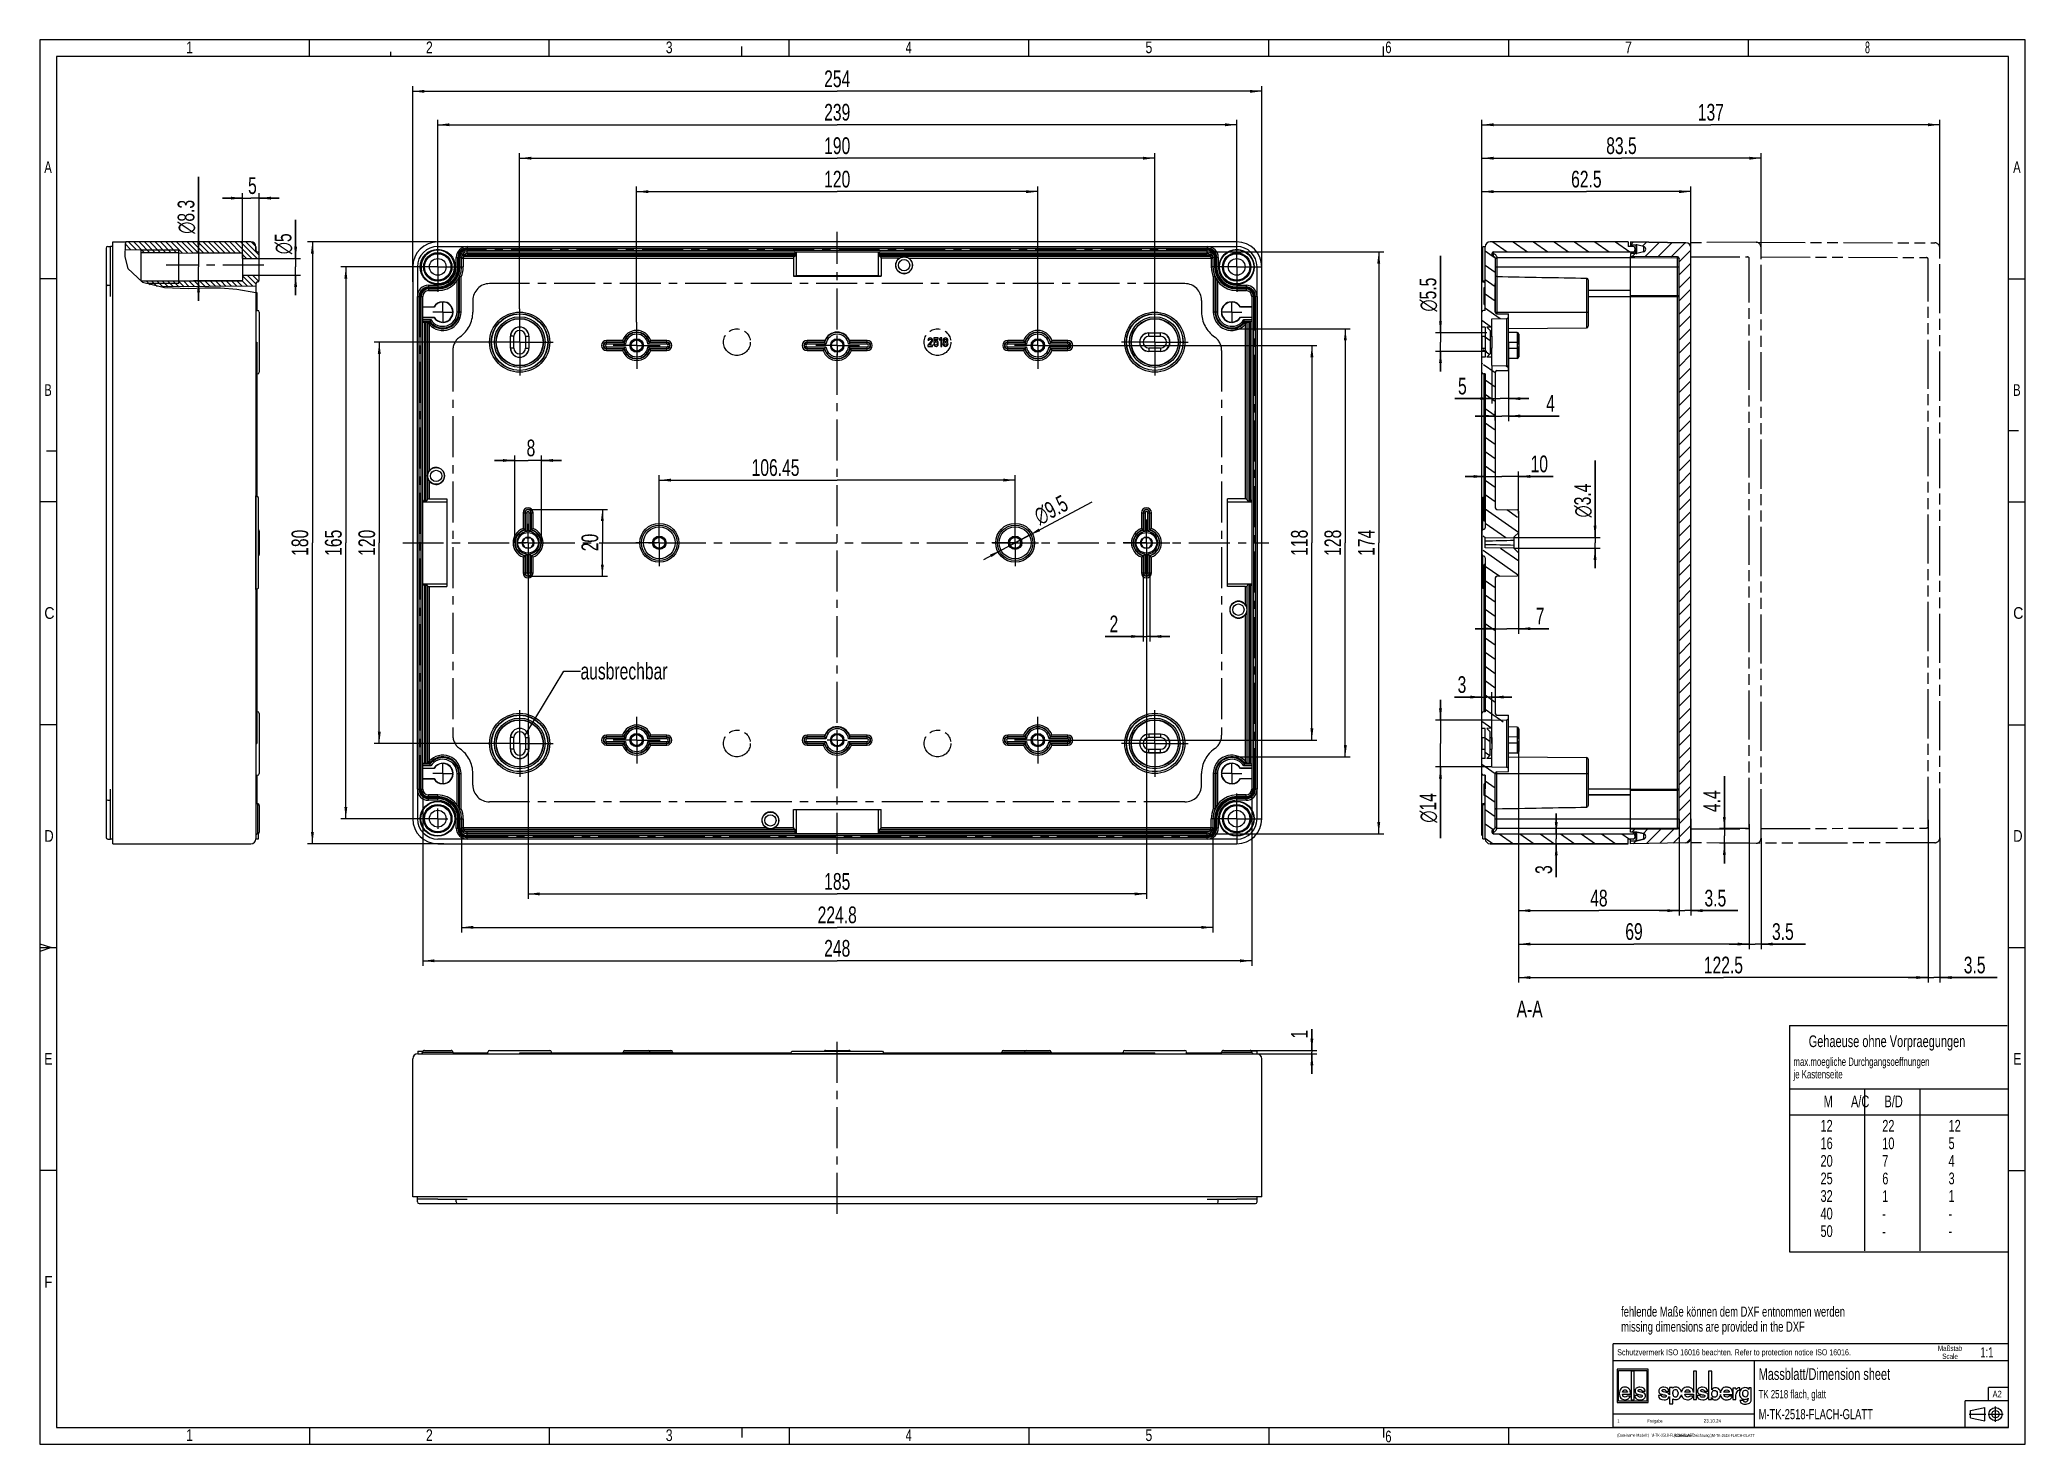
# Model space of a CAD drawing. Header units: millimetres. Extents: x 0 to 594, y 0 to 420.
import ezdxf

# ---------------------------------------------------------------- set-up
doc = ezdxf.new("R2010")
doc.units = ezdxf.units.MM
doc.header["$LTSCALE"] = 32.67
doc.linetypes.add('CENTER', pattern=[0.6, 0.375, -0.075, 0.075, -0.075])
doc.linetypes.add('PHANTOM', pattern=[0.8, 0.45, -0.05, 0.1, -0.05, 0.1, -0.05])
doc.layers.get('0').update_dxf_attribs({"linetype": 'CONTINUOUS'})
for name, color, linetype in [('2D-BEMASSUNG', 7, 'CONTINUOUS'), ('ANGUSS', 7, 'CONTINUOUS'), ('AUSFORMSCHRAEGEN', 7, 'CONTINUOUS'), ('AUSW-EINSAETZE', 7, 'CONTINUOUS'), ('BEZUGSACHSEN', 7, 'CONTINUOUS'), ('BOHRUNGEN', 7, 'CONTINUOUS'), ('DEFAULT_1', 7, 'CENTER'), ('KURVEN', 7, 'CONTINUOUS'), ('KURVEN-AUS', 7, 'CONTINUOUS'), ('NOTIZ', 7, 'CONTINUOUS'), ('RUNDUNGEN', 7, 'CONTINUOUS'), ('TEIL_STARTBEZUEGE', 7, 'CONTINUOUS'), ('TYPE', 7, 'CONTINUOUS'), ('ZEICHNUNGSBEMASSUNGEN', 7, 'CONTINUOUS')]:
    doc.layers.add(name, color=color, linetype=linetype)
doc.styles.get("Standard").update_dxf_attribs({"font": 'txt', "width": 0.7})
doc.styles.add('TEXTSTYLE_11', font='txt', dxfattribs={"width": 0.7})
doc.styles.add('TEXTSTYLE_2', font='txt', dxfattribs={"width": 0.785714})
doc.styles.add('TEXTSTYLE_3', font='txt', dxfattribs={"width": 0.833333})
doc.styles.add('TEXTSTYLE_4', font='txt', dxfattribs={"width": 0.904762})
doc.styles.add('TEXTSTYLE_5', font='txt', dxfattribs={"width": 0.714286})
doc.styles.add('TEXTSTYLE_6', font='txt', dxfattribs={"width": 0.571429})
doc.styles.add('TEXTSTYLE_7', font='txt', dxfattribs={"width": 0.857143})
doc.styles.add('TEXTSTYLE_8', font='gdt', dxfattribs={"width": 0.7})
doc.styles.add('TEXTSTYLE_9', font='txt', dxfattribs={"width": 0.8})
doc.dimstyles.new('DIMSTYLE_1', dxfattribs={"dimtxt": 5, "dimasz": 3.5, "dimexe": 1.5, "dimexo": 0, "dimgap": 1.25, "dimtad": 1, "dimdec": 3, "dimdsep": 46, "dimtxsty": 'Standard', "dimblk": '_FILLED', "dimblk1": '_FILLED', "dimblk2": '_FILLED', "dimcen": 0.09, "dimclrt": 5, "dimazin": 2, "dimtp": 0.3, "dimtm": 0.3, "dimtfac": 1, "dimtdec": 3, "dimtofl": 0, "dimtmove": 0, "dimatfit": 3, "dimldrblk": '_FILLED', "dimfxl": 1, "dimtolj": 1, "dimarcsym": 0})
doc.dimstyles.new('DIMSTYLE_10', dxfattribs={"dimtxt": 5, "dimasz": 3.5, "dimexe": 1.5, "dimexo": 0, "dimgap": 1.25, "dimtad": 1, "dimdec": 1, "dimdsep": 46, "dimtxsty": 'Standard', "dimblk": '_FILLED', "dimblk1": '_FILLED', "dimblk2": '_FILLED', "dimcen": 0.09, "dimclrt": 5, "dimazin": 2, "dimtp": 0.5, "dimtm": 0.5, "dimtfac": 1, "dimtdec": 1, "dimtofl": 0, "dimtmove": 0, "dimatfit": 3, "dimldrblk": '_FILLED', "dimfxl": 1, "dimtolj": 1, "dimarcsym": 0})
doc.dimstyles.new('DIMSTYLE_11', dxfattribs={"dimtxt": 5, "dimasz": 3.5, "dimexe": 1.5, "dimexo": 0, "dimgap": 1.25, "dimtad": 1, "dimdsep": 46, "dimtxsty": 'Standard', "dimblk": '_FILLED', "dimblk1": '_FILLED', "dimblk2": '_FILLED', "dimcen": 0.09, "dimclrt": 5, "dimazin": 2, "dimtp": 0.1, "dimtm": 0.1, "dimtfac": 1, "dimtofl": 0, "dimtmove": 0, "dimatfit": 3, "dimldrblk": '_FILLED', "dimfxl": 1, "dimtolj": 1, "dimarcsym": 0})
doc.dimstyles.new('DIMSTYLE_12', dxfattribs={"dimtxt": 5, "dimasz": 3.5, "dimexe": 1.5, "dimexo": 0, "dimgap": 1.25, "dimtad": 1, "dimdsep": 46, "dimtxsty": 'Standard', "dimblk": '_FILLED', "dimblk1": '_FILLED', "dimblk2": '_FILLED', "dimcen": 0.09, "dimclrt": 5, "dimazin": 2, "dimtp": 0.5, "dimtm": 0.5, "dimtfac": 1, "dimtofl": 0, "dimtmove": 0, "dimatfit": 3, "dimldrblk": '_FILLED', "dimfxl": 1, "dimtolj": 1, "dimarcsym": 0})
doc.dimstyles.new('DIMSTYLE_13', dxfattribs={"dimtxt": 5, "dimasz": 3.5, "dimexe": 1.5, "dimexo": 0, "dimtad": 1, "dimdsep": 46, "dimtxsty": 'Standard', "dimblk": '_FILLED', "dimblk1": '_FILLED', "dimblk2": '_FILLED', "dimcen": 0.09, "dimclrt": 5, "dimazin": 2, "dimtp": 0.2, "dimtm": 0.2, "dimtfac": 1, "dimtmove": 0, "dimatfit": 2, "dimldrblk": '_FILLED', "dimfxl": 1, "dimtolj": 1, "dimarcsym": 0})
doc.dimstyles.new('DIMSTYLE_2', dxfattribs={"dimtxt": 5, "dimasz": 3.5, "dimexe": 1.5, "dimexo": 0, "dimgap": 1.25, "dimtad": 1, "dimdec": 3, "dimdsep": 46, "dimtxsty": 'Standard', "dimblk": '_FILLED', "dimblk1": '_FILLED', "dimblk2": '_FILLED', "dimcen": 0.09, "dimclrt": 5, "dimazin": 2, "dimtp": 0.5, "dimtm": 0.5, "dimtfac": 1, "dimtdec": 3, "dimtofl": 0, "dimtmove": 0, "dimatfit": 3, "dimldrblk": '_FILLED', "dimfxl": 1, "dimtolj": 1, "dimarcsym": 0})
doc.dimstyles.new('DIMSTYLE_3', dxfattribs={"dimtxt": 5, "dimasz": 3.5, "dimexe": 1.5, "dimexo": 0, "dimgap": 1.25, "dimtad": 1, "dimdec": 0, "dimdsep": 46, "dimtxsty": 'Standard', "dimblk": '_FILLED', "dimblk1": '_FILLED', "dimblk2": '_FILLED', "dimcen": 0.09, "dimclrt": 5, "dimazin": 2, "dimtp": 0.2, "dimtm": 0.2, "dimtfac": 1, "dimtdec": 0, "dimtofl": 0, "dimtmove": 0, "dimatfit": 3, "dimldrblk": '_FILLED', "dimfxl": 1, "dimtolj": 1, "dimarcsym": 0})
doc.dimstyles.new('DIMSTYLE_4', dxfattribs={"dimtxt": 5, "dimasz": 3.5, "dimexe": 1.5, "dimexo": 0, "dimgap": 1.25, "dimtad": 1, "dimdec": 1, "dimdsep": 46, "dimtxsty": 'Standard', "dimblk": '_FILLED', "dimblk1": '_FILLED', "dimblk2": '_FILLED', "dimcen": 0.09, "dimclrt": 5, "dimazin": 2, "dimtp": 0.2, "dimtm": 0.2, "dimtfac": 1, "dimtdec": 1, "dimtofl": 0, "dimtmove": 0, "dimatfit": 3, "dimldrblk": '_FILLED', "dimfxl": 1, "dimtolj": 1, "dimarcsym": 0})
doc.dimstyles.new('DIMSTYLE_5', dxfattribs={"dimtxt": 5, "dimasz": 3.5, "dimexe": 1.5, "dimexo": 0, "dimgap": 1.25, "dimtad": 1, "dimdec": 1, "dimdsep": 46, "dimtxsty": 'Standard', "dimblk": '_FILLED', "dimblk1": '_FILLED', "dimblk2": '_FILLED', "dimcen": 0.09, "dimclrt": 5, "dimazin": 2, "dimtp": 0.1, "dimtm": 0.1, "dimtfac": 1, "dimtdec": 1, "dimtofl": 0, "dimtmove": 0, "dimatfit": 3, "dimldrblk": '_FILLED', "dimfxl": 1, "dimtolj": 1, "dimarcsym": 0})
doc.dimstyles.new('DIMSTYLE_6', dxfattribs={"dimtxt": 5, "dimasz": 3.5, "dimexe": 1.5, "dimexo": 0, "dimgap": 1.25, "dimtad": 1, "dimdec": 3, "dimdsep": 46, "dimtxsty": 'Standard', "dimblk": '_FILLED', "dimblk1": '_FILLED', "dimblk2": '_FILLED', "dimcen": 0.09, "dimclrt": 5, "dimazin": 2, "dimtp": 0.2, "dimtm": 0.2, "dimtfac": 1, "dimtdec": 3, "dimtofl": 0, "dimtmove": 0, "dimatfit": 3, "dimldrblk": '_FILLED', "dimfxl": 1, "dimtolj": 1, "dimarcsym": 0})
doc.dimstyles.new('DIMSTYLE_7', dxfattribs={"dimtxt": 5, "dimasz": 3.5, "dimexe": 1.5, "dimexo": 0, "dimgap": 1.25, "dimtad": 1, "dimdec": 3, "dimdsep": 46, "dimtxsty": 'Standard', "dimblk": '_FILLED', "dimblk1": '_FILLED', "dimblk2": '_FILLED', "dimcen": 0.09, "dimclrt": 5, "dimazin": 2, "dimtp": 0.1, "dimtm": 0.1, "dimtfac": 1, "dimtdec": 3, "dimtofl": 0, "dimtmove": 0, "dimatfit": 3, "dimldrblk": '_FILLED', "dimfxl": 1, "dimtolj": 1, "dimarcsym": 0})
doc.dimstyles.new('DIMSTYLE_8', dxfattribs={"dimtxt": 5, "dimasz": 3.5, "dimexe": 1.5, "dimexo": 0, "dimgap": 1.25, "dimtad": 1, "dimdec": 1, "dimdsep": 46, "dimtxsty": 'Standard', "dimblk": '_FILLED', "dimblk1": '_FILLED', "dimblk2": '_FILLED', "dimcen": 0.09, "dimclrt": 5, "dimazin": 2, "dimtp": 0.1, "dimtm": 0.1, "dimtfac": 1, "dimtdec": 65535, "dimtofl": 0, "dimtmove": 0, "dimatfit": 3, "dimldrblk": '_FILLED', "dimfxl": 1, "dimtolj": 1, "dimarcsym": 0})
doc.dimstyles.new('DIMSTYLE_9', dxfattribs={"dimtxt": 5, "dimasz": 3.5, "dimexe": 1.5, "dimexo": 0, "dimgap": 1.25, "dimtad": 1, "dimdec": 1, "dimdsep": 46, "dimtxsty": 'Standard', "dimblk": '_FILLED', "dimblk1": '_FILLED', "dimblk2": '_FILLED', "dimcen": 0.09, "dimclrt": 5, "dimazin": 2, "dimtp": 0.3, "dimtm": 0.3, "dimtfac": 1, "dimtdec": 1, "dimtofl": 0, "dimtmove": 0, "dimatfit": 3, "dimldrblk": '_FILLED', "dimfxl": 1, "dimtolj": 1, "dimarcsym": 0})
doc.dimstyles.get("Standard").update_dxf_attribs({"dimtxt": 5, "dimasz": 3.5, "dimexe": 1.5, "dimexo": 0, "dimtad": 1, "dimdsep": 46, "dimtxsty": 'Standard', "dimblk": '_FILLED', "dimblk1": '_FILLED', "dimblk2": '_FILLED', "dimcen": 0.09, "dimclrt": 5, "dimazin": 2, "dimtol": 1, "dimtp": 0.05, "dimtm": 0.05, "dimtfac": 1, "dimtofl": 0, "dimtmove": 0, "dimatfit": 3, "dimldrblk": '_FILLED', "dimfxl": 1, "dimtolj": 1, "dimarcsym": 0})

msp = doc.modelspace()

# ---------------------------------------------------------------- texts
at = {"color": 5, "linetype": 'Continuous', "attachment_point": 1, "line_spacing_factor": 0.9}
for s, insert, char_height, width, style in [('\\Q0.000018724;1', (43.7907, 419.4632), 3.493164, 2.994141, 'TEXTSTYLE_2'), ('\\Q0.000018724;2', (115.5407, 419.4632), 3.493164, 4.116943, 'TEXTSTYLE_2'), ('\\Q0.000018724;3', (187.2907, 419.4632), 3.493164, 3.742676, 'TEXTSTYLE_2'), ('\\Q0.000018724;4', (259.0407, 419.4632), 3.493164, 4.116943, 'TEXTSTYLE_5'), ('\\Q0.000018724;5', (330.7907, 419.4632), 3.493164, 3.742676, 'TEXTSTYLE_2'), ('\\Q0.000018724;6', (402.5407, 419.4632), 3.493164, 4.116943, 'TEXTSTYLE_5'), ('\\Q0.000018724;7', (474.2907, 419.4632), 3.493164, 4.116943, 'TEXTSTYLE_2'), ('\\Q0.000018724;8', (546.0407, 419.4632), 3.493164, 4.116943, 'TEXTSTYLE_6'), ('\\Q0.000018724;A', (1.38, 383.6598), 3.493164, 4.491211, 'TEXTSTYLE_5'), ('\\Q0.000018724;A', (590.3802, 383.6684), 3.493164, 4.491211, 'TEXTSTYLE_5'), ('\\Q0.000018724;B', (1.38, 316.9898), 3.493164, 4.116943, 'TEXTSTYLE_5'), ('\\Q0.000018724;B', (590.3802, 316.9984), 3.493164, 4.116943, 'TEXTSTYLE_5'), ('\\Q0.000018724;C', (1.38, 250.3198), 3.493164, 4.366455, 'TEXTSTYLE_4'), ('\\Q0.000018724;C', (590.3802, 250.3284), 3.493164, 4.366455, 'TEXTSTYLE_4'), ('\\Q0.000018724;D', (1.38, 183.6498), 3.493164, 4.740723, 'TEXTSTYLE_3'), ('\\Q0.000018724;D', (590.3802, 183.6584), 3.493164, 4.740723, 'TEXTSTYLE_3'), ('Gehaeuse ohne Vorpraegungen', (529.228, 122.2667), 3.5, 81.4625, 'TEXTSTYLE_11'), ('\\Q0.000018724;E', (1.38, 116.9798), 3.493164, 3.742676, 'TEXTSTYLE_2'), ('\\Q0.000018724;E', (590.3802, 116.9884), 3.493164, 3.742676, 'TEXTSTYLE_2'), ('M      A/C     B/D', (533.6801, 104.2774), 3.5, 65.23125, 'TEXTSTYLE_11'), ('\\Q0.000018724;F', (1.38, 50.3098), 3.493164, 3.742676, 'TEXTSTYLE_7'), ('\\Q0.000018724;1', (43.7907, 4.4632), 3.493164, 2.994141, 'TEXTSTYLE_2'), ('\\Q0.000018724;2', (115.5407, 4.4632), 3.493164, 4.116943, 'TEXTSTYLE_2'), ('\\Q0.000018724;3', (187.2907, 4.4632), 3.493164, 3.742676, 'TEXTSTYLE_2'), ('\\Q0.000018724;4', (259.0407, 4.4632), 3.493164, 4.116943, 'TEXTSTYLE_5'), ('\\Q0.000018724;5', (330.7907, 4.4632), 3.493164, 3.742676, 'TEXTSTYLE_2'), ('\\Q0.000018724;6', (402.5431, 4.0808), 3.493164, 4.116943, 'TEXTSTYLE_5')]:
    msp.add_mtext(s, dxfattribs=dict(at, insert=insert, char_height=char_height, width=width, style=style))
at = {"color": 5, "linetype": 'Continuous', "line_spacing_factor": 0.9}
for s, insert, char_height, width, attachment_point in [('ausbrechbar', (161.7783, 233.6995), 5, 57.321429, 1), ('A-A', (449.6263, 132.6367), 5, 18.214286, 3), ('max.moegliche Durchgangsoeffnungen\\Pje Kastenseite', (524.649, 115.6532), 2.5, 90.446429, 1), ('12\\P16\\P20\\P25\\P32\\P40\\P50', (532.7432, 96.993), 3.5, 9.25, 1), ('22\\P10\\P7\\P6\\P1\\P-\\P-', (551.2157, 96.9767), 3.5, 9.25, 1), ('12\\P5\\P4\\P3\\P1\\P-\\P-', (571.0435, 96.9991), 3.5, 8.125, 1)]:
    msp.add_mtext(s, dxfattribs=dict(at, insert=insert, char_height=char_height, width=width, attachment_point=attachment_point))
at = {"layer": 'NOTIZ', "color": 5, "linetype": 'Continuous', "insert": (473.0908, 41.1702), "char_height": 3, "width": 151.05, "attachment_point": 1, "line_spacing_factor": 0.9}
msp.add_mtext('fehlende Maße können dem DXF entnommen werden\\Pmissing dimensions are provided in the DXF', dxfattribs=at)

# ---------------------------------------------------------------- blocks, each defined once
blk = doc.blocks.new('_FILLED')
at = {"color": 0, "linetype": 'ByBlock'}
blk.add_solid([(0, 0), (-1, 0.125), (-1, -0.125)], dxfattribs=at)
blk = doc.blocks.new('*D2')
at = {"layer": 'ZEICHNUNGSBEMASSUNGEN', "color": 2, "linetype": 'Continuous', "transparency": 16777216}
for p, q in [((178.58, 335.57), (178.58, 376.07)), ((178.58, 374.57), (238.58, 374.57)), ((298.58, 374.57), (238.58, 374.57)), ((298.58, 335.57), (298.58, 376.07))]:
    blk.add_line(p, q, dxfattribs=at)
at = {"layer": 'ZEICHNUNGSBEMASSUNGEN', "color": 2, "linetype": 'Continuous', "transparency": 16777216, "xscale": 3.5, "yscale": 3.5, "zscale": 3.5, "rotation": 180}
blk.add_blockref('_FILLED', (178.58, 374.57), dxfattribs=at)
at = {"layer": 'ZEICHNUNGSBEMASSUNGEN', "color": 2, "linetype": 'Continuous', "transparency": 16777216, "xscale": 3.5, "yscale": 3.5, "zscale": 3.5}
blk.add_blockref('_FILLED', (298.58, 374.57), dxfattribs=at)
at = {"layer": 'ZEICHNUNGSBEMASSUNGEN', "color": 5, "linetype": 'Continuous', "transparency": 16777216, "insert": (238.58, 380.82), "char_height": 5, "width": 16.0714, "attachment_point": 2, "line_spacing_factor": 0.9}
blk.add_mtext('120', dxfattribs=at)
blk = doc.blocks.new('*D3')
at = {"layer": 'ZEICHNUNGSBEMASSUNGEN', "color": 2, "linetype": 'Continuous', "transparency": 16777216}
for p, q in [((143.58, 339.57), (143.58, 386.07)), ((143.58, 384.57), (238.58, 384.57)), ((333.58, 384.57), (238.58, 384.57)), ((333.58, 339.57), (333.58, 386.07))]:
    blk.add_line(p, q, dxfattribs=at)
at = {"layer": 'ZEICHNUNGSBEMASSUNGEN', "color": 2, "linetype": 'Continuous', "transparency": 16777216, "xscale": 3.5, "yscale": 3.5, "zscale": 3.5, "rotation": 180}
blk.add_blockref('_FILLED', (143.58, 384.57), dxfattribs=at)
at = {"layer": 'ZEICHNUNGSBEMASSUNGEN', "color": 2, "linetype": 'Continuous', "transparency": 16777216, "xscale": 3.5, "yscale": 3.5, "zscale": 3.5}
blk.add_blockref('_FILLED', (333.58, 384.57), dxfattribs=at)
at = {"layer": 'ZEICHNUNGSBEMASSUNGEN', "color": 5, "linetype": 'Continuous', "transparency": 16777216, "insert": (238.58, 390.82), "char_height": 5, "width": 16.0714, "attachment_point": 2, "line_spacing_factor": 0.9}
blk.add_mtext('190', dxfattribs=at)
blk = doc.blocks.new('*D4')
at = {"layer": 'ZEICHNUNGSBEMASSUNGEN', "color": 2, "linetype": 'Continuous', "transparency": 16777216}
for p, q in [((119.08, 359.57), (119.08, 396.07)), ((119.08, 394.57), (238.58, 394.57)), ((358.08, 394.57), (238.58, 394.57)), ((358.08, 359.57), (358.08, 396.07))]:
    blk.add_line(p, q, dxfattribs=at)
at = {"layer": 'ZEICHNUNGSBEMASSUNGEN', "color": 2, "linetype": 'Continuous', "transparency": 16777216, "xscale": 3.5, "yscale": 3.5, "zscale": 3.5, "rotation": 180}
blk.add_blockref('_FILLED', (119.08, 394.57), dxfattribs=at)
at = {"layer": 'ZEICHNUNGSBEMASSUNGEN', "color": 2, "linetype": 'Continuous', "transparency": 16777216, "xscale": 3.5, "yscale": 3.5, "zscale": 3.5}
blk.add_blockref('_FILLED', (358.08, 394.57), dxfattribs=at)
at = {"layer": 'ZEICHNUNGSBEMASSUNGEN', "color": 5, "linetype": 'Continuous', "transparency": 16777216, "insert": (238.58, 400.82), "char_height": 5, "width": 17.1429, "attachment_point": 2, "line_spacing_factor": 0.9}
blk.add_mtext('239', dxfattribs=at)
blk = doc.blocks.new('*D5')
at = {"layer": 'ZEICHNUNGSBEMASSUNGEN', "color": 2, "linetype": 'Continuous', "transparency": 16777216}
for p, q in [((133.58, 329.57), (100.08, 329.57)), ((101.58, 329.57), (101.58, 269.57)), ((101.58, 209.57), (101.58, 269.57)), ((133.58, 209.57), (100.08, 209.57))]:
    blk.add_line(p, q, dxfattribs=at)
at = {"layer": 'ZEICHNUNGSBEMASSUNGEN', "color": 2, "linetype": 'Continuous', "transparency": 16777216, "xscale": 3.5, "yscale": 3.5, "zscale": 3.5}
for p, rotation in [((101.58, 329.57), 90), ((101.58, 209.57), 270)]:
    blk.add_blockref('_FILLED', p, dxfattribs=dict(at, rotation=rotation))
at = {"layer": 'ZEICHNUNGSBEMASSUNGEN', "color": 5, "linetype": 'Continuous', "transparency": 16777216, "insert": (95.33, 269.57), "char_height": 5, "width": 16.0714, "attachment_point": 2, "rotation": 90, "line_spacing_factor": 0.9}
blk.add_mtext('120', dxfattribs=at)
blk = doc.blocks.new('*D6')
at = {"layer": 'ZEICHNUNGSBEMASSUNGEN', "color": 2, "linetype": 'Continuous', "transparency": 16777216}
for p, q in [((111.58, 352.07), (90.08, 352.07)), ((91.58, 352.07), (91.58, 269.57)), ((91.58, 187.07), (91.58, 269.57)), ((116.08, 187.07), (90.08, 187.07))]:
    blk.add_line(p, q, dxfattribs=at)
at = {"layer": 'ZEICHNUNGSBEMASSUNGEN', "color": 2, "linetype": 'Continuous', "transparency": 16777216, "xscale": 3.5, "yscale": 3.5, "zscale": 3.5}
for p, rotation in [((91.58, 352.07), 90), ((91.58, 187.07), 270)]:
    blk.add_blockref('_FILLED', p, dxfattribs=dict(at, rotation=rotation))
at = {"layer": 'ZEICHNUNGSBEMASSUNGEN', "color": 5, "linetype": 'Continuous', "transparency": 16777216, "insert": (85.33, 269.57), "char_height": 5, "width": 15.5357, "attachment_point": 2, "rotation": 90, "line_spacing_factor": 0.9}
blk.add_mtext('165', dxfattribs=at)
blk = doc.blocks.new('*D7')
at = {"layer": 'ZEICHNUNGSBEMASSUNGEN', "color": 2, "linetype": 'Continuous', "transparency": 16777216}
for p, q in [((185.36, 276.57), (185.36, 289.81)), ((185.36, 288.31), (238.58, 288.31)), ((291.81, 288.31), (238.58, 288.31)), ((291.81, 276.57), (291.81, 289.81))]:
    blk.add_line(p, q, dxfattribs=at)
at = {"layer": 'ZEICHNUNGSBEMASSUNGEN', "color": 2, "linetype": 'Continuous', "transparency": 16777216, "xscale": 3.5, "yscale": 3.5, "zscale": 3.5, "rotation": 180}
blk.add_blockref('_FILLED', (185.36, 288.31), dxfattribs=at)
at = {"layer": 'ZEICHNUNGSBEMASSUNGEN', "color": 2, "linetype": 'Continuous', "transparency": 16777216, "xscale": 3.5, "yscale": 3.5, "zscale": 3.5}
blk.add_blockref('_FILLED', (291.81, 288.31), dxfattribs=at)
at = {"layer": 'ZEICHNUNGSBEMASSUNGEN', "color": 5, "linetype": 'Continuous', "transparency": 16777216, "insert": (220.13, 294.56), "char_height": 5, "width": 31.6071, "attachment_point": 2, "line_spacing_factor": 0.9}
blk.add_mtext('106.45', dxfattribs=at)
blk = doc.blocks.new('*D8')
at = {"layer": 'ZEICHNUNGSBEMASSUNGEN', "color": 2, "linetype": 'Continuous', "transparency": 16777216}
for p, q in [((146.08, 266.57), (146.08, 163.07)), ((331.08, 262.57), (331.08, 163.07)), ((146.08, 164.57), (238.58, 164.57)), ((331.08, 164.57), (238.58, 164.57))]:
    blk.add_line(p, q, dxfattribs=at)
at = {"layer": 'ZEICHNUNGSBEMASSUNGEN', "color": 2, "linetype": 'Continuous', "transparency": 16777216, "xscale": 3.5, "yscale": 3.5, "zscale": 3.5, "rotation": 180}
blk.add_blockref('_FILLED', (146.08, 164.57), dxfattribs=at)
at = {"layer": 'ZEICHNUNGSBEMASSUNGEN', "color": 2, "linetype": 'Continuous', "transparency": 16777216, "xscale": 3.5, "yscale": 3.5, "zscale": 3.5}
blk.add_blockref('_FILLED', (331.08, 164.57), dxfattribs=at)
at = {"layer": 'ZEICHNUNGSBEMASSUNGEN', "color": 5, "linetype": 'Continuous', "transparency": 16777216, "insert": (238.58, 170.82), "char_height": 5, "width": 15.5357, "attachment_point": 2, "line_spacing_factor": 0.9}
blk.add_mtext('185', dxfattribs=at)
blk = doc.blocks.new('*D9')
at = {"layer": 'ZEICHNUNGSBEMASSUNGEN', "color": 2, "linetype": 'Continuous', "transparency": 16777216}
for p, q in [((126.18, 187.07), (126.18, 153.07)), ((350.98, 187.07), (350.98, 153.07)), ((126.18, 154.57), (238.58, 154.57)), ((350.98, 154.57), (238.58, 154.57))]:
    blk.add_line(p, q, dxfattribs=at)
at = {"layer": 'ZEICHNUNGSBEMASSUNGEN', "color": 2, "linetype": 'Continuous', "transparency": 16777216, "xscale": 3.5, "yscale": 3.5, "zscale": 3.5, "rotation": 180}
blk.add_blockref('_FILLED', (126.18, 154.57), dxfattribs=at)
at = {"layer": 'ZEICHNUNGSBEMASSUNGEN', "color": 2, "linetype": 'Continuous', "transparency": 16777216, "xscale": 3.5, "yscale": 3.5, "zscale": 3.5}
blk.add_blockref('_FILLED', (350.98, 154.57), dxfattribs=at)
at = {"layer": 'ZEICHNUNGSBEMASSUNGEN', "color": 5, "linetype": 'Continuous', "transparency": 16777216, "insert": (238.58, 160.82), "char_height": 5, "width": 27.8571, "attachment_point": 2, "line_spacing_factor": 0.9}
blk.add_mtext('224.8', dxfattribs=at)
blk = doc.blocks.new('*D10')
at = {"layer": 'ZEICHNUNGSBEMASSUNGEN', "color": 2, "linetype": 'Continuous', "transparency": 16777216}
for p, q in [((356.58, 333.57), (392.08, 333.57)), ((390.58, 333.57), (390.58, 269.57)), ((390.58, 205.57), (390.58, 269.57)), ((356.58, 205.57), (392.08, 205.57))]:
    blk.add_line(p, q, dxfattribs=at)
at = {"layer": 'ZEICHNUNGSBEMASSUNGEN', "color": 2, "linetype": 'Continuous', "transparency": 16777216, "xscale": 3.5, "yscale": 3.5, "zscale": 3.5}
for p, rotation in [((390.58, 333.57), 90), ((390.58, 205.57), 270)]:
    blk.add_blockref('_FILLED', p, dxfattribs=dict(at, rotation=rotation))
at = {"layer": 'ZEICHNUNGSBEMASSUNGEN', "color": 5, "linetype": 'Continuous', "transparency": 16777216, "insert": (384.33, 269.57), "char_height": 5, "width": 16.0714, "attachment_point": 2, "rotation": 90, "line_spacing_factor": 0.9}
blk.add_mtext('128', dxfattribs=at)
blk = doc.blocks.new('*D11')
at = {"layer": 'ZEICHNUNGSBEMASSUNGEN', "color": 2, "linetype": 'Continuous', "transparency": 16777216}
for p, q in [((114.58, 195.87), (114.58, 143.07)), ((362.58, 195.87), (362.58, 143.07)), ((114.58, 144.57), (238.58, 144.57)), ((362.58, 144.57), (238.58, 144.57))]:
    blk.add_line(p, q, dxfattribs=at)
at = {"layer": 'ZEICHNUNGSBEMASSUNGEN', "color": 2, "linetype": 'Continuous', "transparency": 16777216, "xscale": 3.5, "yscale": 3.5, "zscale": 3.5, "rotation": 180}
blk.add_blockref('_FILLED', (114.58, 144.57), dxfattribs=at)
at = {"layer": 'ZEICHNUNGSBEMASSUNGEN', "color": 2, "linetype": 'Continuous', "transparency": 16777216, "xscale": 3.5, "yscale": 3.5, "zscale": 3.5}
blk.add_blockref('_FILLED', (362.58, 144.57), dxfattribs=at)
at = {"layer": 'ZEICHNUNGSBEMASSUNGEN', "color": 5, "linetype": 'Continuous', "transparency": 16777216, "insert": (238.58, 150.82), "char_height": 5, "width": 17.6786, "attachment_point": 2, "line_spacing_factor": 0.9}
blk.add_mtext('248', dxfattribs=at)
blk = doc.blocks.new('*D12')
at = {"layer": 'ZEICHNUNGSBEMASSUNGEN', "color": 2, "linetype": 'Continuous', "transparency": 16777216}
for p, q in [((305.58, 328.57), (382.08, 328.57)), ((380.58, 328.57), (380.58, 269.57)), ((380.58, 210.57), (380.58, 269.57)), ((305.58, 210.57), (382.08, 210.57))]:
    blk.add_line(p, q, dxfattribs=at)
at = {"layer": 'ZEICHNUNGSBEMASSUNGEN', "color": 2, "linetype": 'Continuous', "transparency": 16777216, "xscale": 3.5, "yscale": 3.5, "zscale": 3.5}
for p, rotation in [((380.58, 328.57), 90), ((380.58, 210.57), 270)]:
    blk.add_blockref('_FILLED', p, dxfattribs=dict(at, rotation=rotation))
at = {"layer": 'ZEICHNUNGSBEMASSUNGEN', "color": 5, "linetype": 'Continuous', "transparency": 16777216, "insert": (374.33, 269.57), "char_height": 5, "width": 14.4643, "attachment_point": 2, "rotation": 90, "line_spacing_factor": 0.9}
blk.add_mtext('118', dxfattribs=at)
blk = doc.blocks.new('*D13')
at = {"layer": 'ZEICHNUNGSBEMASSUNGEN', "color": 2, "linetype": 'Continuous', "transparency": 16777216}
for p, q in [((349.28, 356.57), (402.08, 356.57)), ((400.58, 356.57), (400.58, 269.57)), ((400.58, 182.57), (400.58, 269.57)), ((349.28, 182.57), (402.08, 182.57))]:
    blk.add_line(p, q, dxfattribs=at)
at = {"layer": 'ZEICHNUNGSBEMASSUNGEN', "color": 2, "linetype": 'Continuous', "transparency": 16777216, "xscale": 3.5, "yscale": 3.5, "zscale": 3.5}
for p, rotation in [((400.58, 356.57), 90), ((400.58, 182.57), 270)]:
    blk.add_blockref('_FILLED', p, dxfattribs=dict(at, rotation=rotation))
at = {"layer": 'ZEICHNUNGSBEMASSUNGEN', "color": 5, "linetype": 'Continuous', "transparency": 16777216, "insert": (394.33, 269.57), "char_height": 5, "width": 16.0714, "attachment_point": 2, "rotation": 90, "line_spacing_factor": 0.9}
blk.add_mtext('174', dxfattribs=at)
blk = doc.blocks.new('*D14')
at = {"layer": 'ZEICHNUNGSBEMASSUNGEN', "color": 2, "linetype": 'Continuous', "transparency": 16777216}
for p, q in [((146.08, 279.56), (169.82, 279.56)), ((168.32, 279.56), (168.32, 269.57)), ((168.32, 259.57), (168.32, 269.57)), ((146.08, 259.57), (169.82, 259.57))]:
    blk.add_line(p, q, dxfattribs=at)
at = {"layer": 'ZEICHNUNGSBEMASSUNGEN', "color": 2, "linetype": 'Continuous', "transparency": 16777216, "xscale": 3.5, "yscale": 3.5, "zscale": 3.5}
for p, rotation in [((168.32, 279.56), 90), ((168.32, 259.57), 270)]:
    blk.add_blockref('_FILLED', p, dxfattribs=dict(at, rotation=rotation))
at = {"layer": 'ZEICHNUNGSBEMASSUNGEN', "color": 5, "linetype": 'Continuous', "transparency": 16777216, "insert": (162.07, 269.65), "char_height": 5, "width": 11.7857, "attachment_point": 2, "rotation": 90, "line_spacing_factor": 0.9}
blk.add_mtext('20', dxfattribs=at)
blk = doc.blocks.new('*D15')
at = {"layer": 'ZEICHNUNGSBEMASSUNGEN', "color": 2, "linetype": 'Continuous', "transparency": 16777216}
for p, q in [((142.09, 294.19), (136.09, 294.19)), ((136.09, 294.19), (146.08, 294.19)), ((142.09, 269.57), (142.09, 295.69)), ((156.08, 294.19), (146.08, 294.19)), ((150.08, 269.57), (150.08, 295.69)), ((150.08, 294.19), (156.08, 294.19))]:
    blk.add_line(p, q, dxfattribs=at)
at = {"layer": 'ZEICHNUNGSBEMASSUNGEN', "color": 2, "linetype": 'Continuous', "transparency": 16777216, "xscale": 3.5, "yscale": 3.5, "zscale": 3.5}
blk.add_blockref('_FILLED', (142.09, 294.19), dxfattribs=at)
at = {"layer": 'ZEICHNUNGSBEMASSUNGEN', "color": 2, "linetype": 'Continuous', "transparency": 16777216, "xscale": 3.5, "yscale": 3.5, "zscale": 3.5, "rotation": 180}
blk.add_blockref('_FILLED', (150.08, 294.19), dxfattribs=at)
at = {"layer": 'ZEICHNUNGSBEMASSUNGEN', "color": 5, "linetype": 'Continuous', "transparency": 16777216, "insert": (146.95, 300.44), "char_height": 5, "width": 5.8929, "attachment_point": 2, "line_spacing_factor": 0.9}
blk.add_mtext('8', dxfattribs=at)
blk = doc.blocks.new('*D16')
at = {"layer": 'ZEICHNUNGSBEMASSUNGEN', "color": 2, "linetype": 'Continuous', "transparency": 16777216}
for p, q in [((330.09, 260.57), (330.09, 240.06)), ((332.08, 260.57), (332.08, 240.06)), ((330.09, 241.56), (318.73, 241.56)), ((318.73, 241.56), (331.08, 241.56)), ((338.08, 241.56), (331.08, 241.56)), ((332.08, 241.56), (338.08, 241.56))]:
    blk.add_line(p, q, dxfattribs=at)
at = {"layer": 'ZEICHNUNGSBEMASSUNGEN', "color": 2, "linetype": 'Continuous', "transparency": 16777216, "xscale": 3.5, "yscale": 3.5, "zscale": 3.5}
blk.add_blockref('_FILLED', (330.09, 241.56), dxfattribs=at)
at = {"layer": 'ZEICHNUNGSBEMASSUNGEN', "color": 2, "linetype": 'Continuous', "transparency": 16777216, "xscale": 3.5, "yscale": 3.5, "zscale": 3.5, "rotation": 180}
blk.add_blockref('_FILLED', (332.08, 241.56), dxfattribs=at)
at = {"layer": 'ZEICHNUNGSBEMASSUNGEN', "color": 5, "linetype": 'Continuous', "transparency": 16777216, "insert": (322.65, 247.81), "char_height": 5, "width": 5.8929, "attachment_point": 3, "line_spacing_factor": 0.9}
blk.add_mtext('2', dxfattribs=at)
blk = doc.blocks.new('*D17')
at = {"layer": 'ZEICHNUNGSBEMASSUNGEN', "color": 2, "linetype": 'Continuous', "transparency": 16777216}
for p, q in [((47.51, 356.22), (47.51, 378.99)), ((47.51, 378.99), (47.51, 352.07)), ((60.68, 356.22), (46.01, 356.22)), ((47.51, 341.92), (47.51, 352.07)), ((60.68, 347.92), (46.01, 347.92)), ((47.51, 347.92), (47.51, 341.92))]:
    blk.add_line(p, q, dxfattribs=at)
at = {"layer": 'ZEICHNUNGSBEMASSUNGEN', "color": 2, "linetype": 'Continuous', "transparency": 16777216, "xscale": 3.5, "yscale": 3.5, "zscale": 3.5}
for p, rotation in [((47.51, 356.22), 270), ((47.51, 347.92), 90)]:
    blk.add_blockref('_FILLED', p, dxfattribs=dict(at, rotation=rotation))
at = {"layer": 'ZEICHNUNGSBEMASSUNGEN', "color": 5, "linetype": 'Continuous', "transparency": 16777216, "insert": (41.26, 361.97), "char_height": 5, "width": 25.5357, "attachment_point": 1, "rotation": 90, "line_spacing_factor": 0.9, "style": 'TEXTSTYLE_8'}
blk.add_mtext('{\\fgdt;n}\\ftxt;8.3', dxfattribs=at)
blk = doc.blocks.new('*D18')
at = {"layer": 'ZEICHNUNGSBEMASSUNGEN', "color": 2, "linetype": 'Continuous', "transparency": 16777216}
for p, q in [((76.55, 354.57), (76.55, 366.1)), ((76.55, 366.1), (76.55, 352.07)), ((65.68, 354.57), (78.05, 354.57)), ((76.55, 343.57), (76.55, 352.07)), ((65.68, 349.57), (78.05, 349.57)), ((76.55, 349.57), (76.55, 343.57))]:
    blk.add_line(p, q, dxfattribs=at)
at = {"layer": 'ZEICHNUNGSBEMASSUNGEN', "color": 2, "linetype": 'Continuous', "transparency": 16777216, "xscale": 3.5, "yscale": 3.5, "zscale": 3.5}
for p, rotation in [((76.55, 354.57), 270), ((76.55, 349.57), 90)]:
    blk.add_blockref('_FILLED', p, dxfattribs=dict(at, rotation=rotation))
at = {"layer": 'ZEICHNUNGSBEMASSUNGEN', "color": 5, "linetype": 'Continuous', "transparency": 16777216, "insert": (70.3, 355.86), "char_height": 5, "width": 15.3571, "attachment_point": 1, "rotation": 90, "line_spacing_factor": 0.9, "style": 'TEXTSTYLE_8'}
blk.add_mtext('{\\fgdt;n}\\ftxt;5', dxfattribs=at)
blk = doc.blocks.new('*D19')
at = {"layer": 'ZEICHNUNGSBEMASSUNGEN', "color": 2, "linetype": 'Continuous', "transparency": 16777216}
for p, q in [((60.68, 372.63), (54.68, 372.63)), ((54.68, 372.63), (63.18, 372.63)), ((60.68, 354.57), (60.68, 374.13)), ((71.68, 372.63), (63.18, 372.63)), ((65.68, 354.57), (65.68, 374.13)), ((65.68, 372.63), (71.68, 372.63))]:
    blk.add_line(p, q, dxfattribs=at)
at = {"layer": 'ZEICHNUNGSBEMASSUNGEN', "color": 2, "linetype": 'Continuous', "transparency": 16777216, "xscale": 3.5, "yscale": 3.5, "zscale": 3.5}
blk.add_blockref('_FILLED', (60.68, 372.63), dxfattribs=at)
at = {"layer": 'ZEICHNUNGSBEMASSUNGEN', "color": 2, "linetype": 'Continuous', "transparency": 16777216, "xscale": 3.5, "yscale": 3.5, "zscale": 3.5, "rotation": 180}
blk.add_blockref('_FILLED', (65.68, 372.63), dxfattribs=at)
at = {"layer": 'ZEICHNUNGSBEMASSUNGEN', "color": 5, "linetype": 'Continuous', "transparency": 16777216, "insert": (63.63, 378.88), "char_height": 5, "width": 5.3571, "attachment_point": 2, "line_spacing_factor": 0.9}
blk.add_mtext('5', dxfattribs=at)
blk = doc.blocks.new('*D20')
at = {"layer": 'ZEICHNUNGSBEMASSUNGEN', "color": 2, "linetype": 'Continuous', "transparency": 16777216}
for p, q in [((380.58, 117.78), (380.58, 124.16)), ((380.58, 124.16), (380.58, 117.28)), ((358.08, 117.78), (382.08, 117.78)), ((362.58, 116.78), (382.08, 116.78)), ((380.58, 110.78), (380.58, 117.28)), ((380.58, 116.78), (380.58, 110.78))]:
    blk.add_line(p, q, dxfattribs=at)
at = {"layer": 'ZEICHNUNGSBEMASSUNGEN', "color": 2, "linetype": 'Continuous', "transparency": 16777216, "xscale": 3.5, "yscale": 3.5, "zscale": 3.5}
for p, rotation in [((380.58, 117.78), 270), ((380.58, 116.78), 90)]:
    blk.add_blockref('_FILLED', p, dxfattribs=dict(at, rotation=rotation))
at = {"layer": 'ZEICHNUNGSBEMASSUNGEN', "color": 5, "linetype": 'Continuous', "transparency": 16777216, "insert": (374.33, 121.3), "char_height": 5, "width": 4.2857, "attachment_point": 1, "rotation": 90, "line_spacing_factor": 0.9}
blk.add_mtext('1', dxfattribs=at)
blk = doc.blocks.new('*D21')
at = {"layer": 'ZEICHNUNGSBEMASSUNGEN', "color": 2, "linetype": 'Continuous', "transparency": 16777216}
for p, q in [((419.05, 216.57), (419.05, 222.57)), ((419.05, 222.57), (419.05, 209.57)), ((434.44, 216.57), (417.55, 216.57)), ((419.05, 181.25), (419.05, 209.57)), ((434.44, 202.57), (417.55, 202.57)), ((419.05, 202.57), (419.05, 181.25))]:
    blk.add_line(p, q, dxfattribs=at)
at = {"layer": 'ZEICHNUNGSBEMASSUNGEN', "color": 2, "linetype": 'Continuous', "transparency": 16777216, "xscale": 3.5, "yscale": 3.5, "zscale": 3.5}
for p, rotation in [((419.05, 216.57), 270), ((419.05, 202.57), 90)]:
    blk.add_blockref('_FILLED', p, dxfattribs=dict(at, rotation=rotation))
at = {"layer": 'ZEICHNUNGSBEMASSUNGEN', "color": 5, "linetype": 'Continuous', "transparency": 16777216, "insert": (412.8, 194.71), "char_height": 5, "width": 20.1786, "attachment_point": 3, "rotation": 90, "line_spacing_factor": 0.9, "style": 'TEXTSTYLE_8'}
blk.add_mtext('{\\fgdt;n}\\ftxt;14', dxfattribs=at)
blk = doc.blocks.new('*D22')
at = {"layer": 'ZEICHNUNGSBEMASSUNGEN', "color": 2, "linetype": 'Continuous', "transparency": 16777216}
for p, q in [((419.05, 332.32), (419.05, 355.38)), ((419.05, 355.38), (419.05, 329.57)), ((432.94, 332.32), (417.55, 332.32)), ((432.94, 326.82), (417.55, 326.82)), ((419.05, 320.82), (419.05, 329.57)), ((419.05, 326.82), (419.05, 320.82))]:
    blk.add_line(p, q, dxfattribs=at)
at = {"layer": 'ZEICHNUNGSBEMASSUNGEN', "color": 2, "linetype": 'Continuous', "transparency": 16777216, "xscale": 3.5, "yscale": 3.5, "zscale": 3.5}
for p, rotation in [((419.05, 332.32), 270), ((419.05, 326.82), 90)]:
    blk.add_blockref('_FILLED', p, dxfattribs=dict(at, rotation=rotation))
at = {"layer": 'ZEICHNUNGSBEMASSUNGEN', "color": 5, "linetype": 'Continuous', "transparency": 16777216, "insert": (412.8, 338.71), "char_height": 5, "width": 25, "attachment_point": 1, "rotation": 90, "line_spacing_factor": 0.9, "style": 'TEXTSTYLE_8'}
blk.add_mtext('{\\fgdt;n}\\ftxt;5.5', dxfattribs=at)
blk = doc.blocks.new('*D23')
at = {"layer": 'ZEICHNUNGSBEMASSUNGEN', "color": 2, "linetype": 'Continuous', "transparency": 16777216}
for p, q in [((439.44, 329.57), (439.44, 311.18)), ((434.44, 322.57), (434.44, 311.18)), ((434.44, 312.68), (423.33, 312.68)), ((423.33, 312.68), (436.94, 312.68)), ((445.44, 312.68), (436.94, 312.68)), ((439.44, 312.68), (445.44, 312.68))]:
    blk.add_line(p, q, dxfattribs=at)
at = {"layer": 'ZEICHNUNGSBEMASSUNGEN', "color": 2, "linetype": 'Continuous', "transparency": 16777216, "xscale": 3.5, "yscale": 3.5, "zscale": 3.5}
blk.add_blockref('_FILLED', (434.44, 312.68), dxfattribs=at)
at = {"layer": 'ZEICHNUNGSBEMASSUNGEN', "color": 2, "linetype": 'Continuous', "transparency": 16777216, "xscale": 3.5, "yscale": 3.5, "zscale": 3.5, "rotation": 180}
blk.add_blockref('_FILLED', (439.44, 312.68), dxfattribs=at)
at = {"layer": 'ZEICHNUNGSBEMASSUNGEN', "color": 5, "linetype": 'Continuous', "transparency": 16777216, "insert": (426.9, 318.93), "char_height": 5, "width": 5.3571, "attachment_point": 3, "line_spacing_factor": 0.9}
blk.add_mtext('5', dxfattribs=at)
blk = doc.blocks.new('*D24')
at = {"layer": 'ZEICHNUNGSBEMASSUNGEN', "color": 2, "linetype": 'Continuous', "transparency": 16777216}
for p, q in [((442.44, 260.57), (442.44, 242.39)), ((435.44, 251), (435.44, 242.39)), ((435.44, 243.89), (429.44, 243.89)), ((429.44, 243.89), (438.94, 243.89)), ((451.46, 243.89), (438.94, 243.89)), ((442.44, 243.89), (451.46, 243.89))]:
    blk.add_line(p, q, dxfattribs=at)
at = {"layer": 'ZEICHNUNGSBEMASSUNGEN', "color": 2, "linetype": 'Continuous', "transparency": 16777216, "xscale": 3.5, "yscale": 3.5, "zscale": 3.5}
blk.add_blockref('_FILLED', (435.44, 243.89), dxfattribs=at)
at = {"layer": 'ZEICHNUNGSBEMASSUNGEN', "color": 2, "linetype": 'Continuous', "transparency": 16777216, "xscale": 3.5, "yscale": 3.5, "zscale": 3.5, "rotation": 180}
blk.add_blockref('_FILLED', (442.44, 243.89), dxfattribs=at)
at = {"layer": 'ZEICHNUNGSBEMASSUNGEN', "color": 5, "linetype": 'Continuous', "transparency": 16777216, "insert": (447.54, 250.14), "char_height": 5, "width": 5.8929, "attachment_point": 1, "line_spacing_factor": 0.9}
blk.add_mtext('7', dxfattribs=at)
blk = doc.blocks.new('*D25')
at = {"layer": 'ZEICHNUNGSBEMASSUNGEN', "color": 2, "linetype": 'Continuous', "transparency": 16777216}
for p, q in [((439.44, 321.14), (439.44, 305.98)), ((435.44, 306.11), (435.44, 308.98)), ((435.44, 307.48), (429.44, 307.48)), ((429.44, 307.48), (437.44, 307.48)), ((454.59, 307.48), (437.44, 307.48)), ((439.44, 307.48), (454.59, 307.48))]:
    blk.add_line(p, q, dxfattribs=at)
at = {"layer": 'ZEICHNUNGSBEMASSUNGEN', "color": 2, "linetype": 'Continuous', "transparency": 16777216, "xscale": 3.5, "yscale": 3.5, "zscale": 3.5}
blk.add_blockref('_FILLED', (435.44, 307.48), dxfattribs=at)
at = {"layer": 'ZEICHNUNGSBEMASSUNGEN', "color": 2, "linetype": 'Continuous', "transparency": 16777216, "xscale": 3.5, "yscale": 3.5, "zscale": 3.5, "rotation": 180}
blk.add_blockref('_FILLED', (439.44, 307.48), dxfattribs=at)
at = {"layer": 'ZEICHNUNGSBEMASSUNGEN', "color": 5, "linetype": 'Continuous', "transparency": 16777216, "insert": (450.66, 313.73), "char_height": 5, "width": 5.8929, "attachment_point": 1, "line_spacing_factor": 0.9}
blk.add_mtext('4', dxfattribs=at)
blk = doc.blocks.new('*D26')
at = {"layer": 'ZEICHNUNGSBEMASSUNGEN', "color": 2, "linetype": 'Continuous', "transparency": 16777216}
for p, q in [((431.44, 223.43), (423.2, 223.43)), ((423.2, 223.43), (432.94, 223.43)), ((431.44, 218.56), (431.44, 224.93)), ((440.44, 223.43), (432.94, 223.43)), ((434.44, 209.57), (434.44, 224.93)), ((434.44, 223.43), (440.44, 223.43))]:
    blk.add_line(p, q, dxfattribs=at)
at = {"layer": 'ZEICHNUNGSBEMASSUNGEN', "color": 2, "linetype": 'Continuous', "transparency": 16777216, "xscale": 3.5, "yscale": 3.5, "zscale": 3.5}
blk.add_blockref('_FILLED', (431.44, 223.43), dxfattribs=at)
at = {"layer": 'ZEICHNUNGSBEMASSUNGEN', "color": 2, "linetype": 'Continuous', "transparency": 16777216, "xscale": 3.5, "yscale": 3.5, "zscale": 3.5, "rotation": 180}
blk.add_blockref('_FILLED', (434.44, 223.43), dxfattribs=at)
at = {"layer": 'ZEICHNUNGSBEMASSUNGEN', "color": 5, "linetype": 'Continuous', "transparency": 16777216, "insert": (426.77, 229.68), "char_height": 5, "width": 5.3571, "attachment_point": 3, "line_spacing_factor": 0.9}
blk.add_mtext('3', dxfattribs=at)
blk = doc.blocks.new('*D27')
at = {"layer": 'ZEICHNUNGSBEMASSUNGEN', "color": 2, "linetype": 'Continuous', "transparency": 16777216}
for p, q in [((432.44, 289.4), (426.44, 289.4)), ((426.44, 289.4), (437.44, 289.4)), ((432.44, 290.9), (432.44, 287.79)), ((452.79, 289.4), (437.44, 289.4)), ((442.44, 278.3), (442.44, 290.9)), ((442.44, 289.4), (452.79, 289.4))]:
    blk.add_line(p, q, dxfattribs=at)
at = {"layer": 'ZEICHNUNGSBEMASSUNGEN', "color": 2, "linetype": 'Continuous', "transparency": 16777216, "xscale": 3.5, "yscale": 3.5, "zscale": 3.5}
blk.add_blockref('_FILLED', (432.44, 289.4), dxfattribs=at)
at = {"layer": 'ZEICHNUNGSBEMASSUNGEN', "color": 2, "linetype": 'Continuous', "transparency": 16777216, "xscale": 3.5, "yscale": 3.5, "zscale": 3.5, "rotation": 180}
blk.add_blockref('_FILLED', (442.44, 289.4), dxfattribs=at)
at = {"layer": 'ZEICHNUNGSBEMASSUNGEN', "color": 5, "linetype": 'Continuous', "transparency": 16777216, "insert": (446.01, 295.65), "char_height": 5, "width": 10.1786, "attachment_point": 1, "line_spacing_factor": 0.9}
blk.add_mtext('10', dxfattribs=at)
blk = doc.blocks.new('*D28')
at = {"layer": 'ZEICHNUNGSBEMASSUNGEN', "color": 2, "linetype": 'Continuous', "transparency": 16777216}
for p, q in [((465.3, 271.18), (465.3, 294.16)), ((465.3, 294.16), (465.3, 269.57)), ((441.09, 271.18), (466.8, 271.18)), ((441.09, 267.96), (466.8, 267.96)), ((465.3, 261.96), (465.3, 269.57)), ((465.3, 267.96), (465.3, 261.96))]:
    blk.add_line(p, q, dxfattribs=at)
at = {"layer": 'ZEICHNUNGSBEMASSUNGEN', "color": 2, "linetype": 'Continuous', "transparency": 16777216, "xscale": 3.5, "yscale": 3.5, "zscale": 3.5}
for p, rotation in [((465.3, 271.18), 270), ((465.3, 267.96), 90)]:
    blk.add_blockref('_FILLED', p, dxfattribs=dict(at, rotation=rotation))
at = {"layer": 'ZEICHNUNGSBEMASSUNGEN', "color": 5, "linetype": 'Continuous', "transparency": 16777216, "insert": (459.05, 277.14), "char_height": 5, "width": 25.5357, "attachment_point": 1, "rotation": 90, "line_spacing_factor": 0.9, "style": 'TEXTSTYLE_8'}
blk.add_mtext('{\\fgdt;n}\\ftxt;3.4', dxfattribs=at)
blk = doc.blocks.new('*D29')
at = {"layer": 'ZEICHNUNGSBEMASSUNGEN', "color": 2, "linetype": 'Continuous', "transparency": 16777216}
for p, q in [((442.44, 206.51), (442.44, 158.07)), ((490.44, 186.67), (490.44, 158.07)), ((442.44, 159.57), (466.44, 159.57)), ((490.44, 159.57), (466.44, 159.57))]:
    blk.add_line(p, q, dxfattribs=at)
at = {"layer": 'ZEICHNUNGSBEMASSUNGEN', "color": 2, "linetype": 'Continuous', "transparency": 16777216, "xscale": 3.5, "yscale": 3.5, "zscale": 3.5, "rotation": 180}
blk.add_blockref('_FILLED', (442.44, 159.57), dxfattribs=at)
at = {"layer": 'ZEICHNUNGSBEMASSUNGEN', "color": 2, "linetype": 'Continuous', "transparency": 16777216, "xscale": 3.5, "yscale": 3.5, "zscale": 3.5}
blk.add_blockref('_FILLED', (490.44, 159.57), dxfattribs=at)
at = {"layer": 'ZEICHNUNGSBEMASSUNGEN', "color": 5, "linetype": 'Continuous', "transparency": 16777216, "insert": (466.44, 165.82), "char_height": 5, "width": 11.7857, "attachment_point": 2, "line_spacing_factor": 0.9}
blk.add_mtext('48', dxfattribs=at)
blk = doc.blocks.new('*D30')
at = {"layer": 'ZEICHNUNGSBEMASSUNGEN', "color": 2, "linetype": 'Continuous', "transparency": 16777216}
for p, q in [((442.44, 207.09), (442.44, 148.07)), ((511.44, 185.46), (511.44, 148.07)), ((442.44, 149.57), (476.94, 149.57)), ((511.44, 149.57), (476.94, 149.57))]:
    blk.add_line(p, q, dxfattribs=at)
at = {"layer": 'ZEICHNUNGSBEMASSUNGEN', "color": 2, "linetype": 'Continuous', "transparency": 16777216, "xscale": 3.5, "yscale": 3.5, "zscale": 3.5, "rotation": 180}
blk.add_blockref('_FILLED', (442.44, 149.57), dxfattribs=at)
at = {"layer": 'ZEICHNUNGSBEMASSUNGEN', "color": 2, "linetype": 'Continuous', "transparency": 16777216, "xscale": 3.5, "yscale": 3.5, "zscale": 3.5}
blk.add_blockref('_FILLED', (511.44, 149.57), dxfattribs=at)
at = {"layer": 'ZEICHNUNGSBEMASSUNGEN', "color": 5, "linetype": 'Continuous', "transparency": 16777216, "insert": (476.94, 155.82), "char_height": 5, "width": 11.7857, "attachment_point": 2, "line_spacing_factor": 0.9}
blk.add_mtext('69', dxfattribs=at)
blk = doc.blocks.new('*D31')
at = {"layer": 'ZEICHNUNGSBEMASSUNGEN', "color": 2, "linetype": 'Continuous', "transparency": 16777216}
for p, q in [((442.44, 206.91), (442.44, 138.07)), ((564.94, 186.75), (564.94, 138.07)), ((442.44, 139.57), (503.69, 139.57)), ((564.94, 139.57), (503.69, 139.57))]:
    blk.add_line(p, q, dxfattribs=at)
at = {"layer": 'ZEICHNUNGSBEMASSUNGEN', "color": 2, "linetype": 'Continuous', "transparency": 16777216, "xscale": 3.5, "yscale": 3.5, "zscale": 3.5, "rotation": 180}
blk.add_blockref('_FILLED', (442.44, 139.57), dxfattribs=at)
at = {"layer": 'ZEICHNUNGSBEMASSUNGEN', "color": 2, "linetype": 'Continuous', "transparency": 16777216, "xscale": 3.5, "yscale": 3.5, "zscale": 3.5}
blk.add_blockref('_FILLED', (564.94, 139.57), dxfattribs=at)
at = {"layer": 'ZEICHNUNGSBEMASSUNGEN', "color": 5, "linetype": 'Continuous', "transparency": 16777216, "insert": (503.69, 145.82), "char_height": 5, "width": 25.7143, "attachment_point": 2, "line_spacing_factor": 0.9}
blk.add_mtext('122.5', dxfattribs=at)
blk = doc.blocks.new('*D32')
at = {"layer": 'ZEICHNUNGSBEMASSUNGEN', "color": 2, "linetype": 'Continuous', "transparency": 16777216}
for p, q in [((431.44, 348.83), (431.44, 376.07)), ((431.44, 374.57), (462.69, 374.57)), ((493.94, 374.57), (462.69, 374.57)), ((493.94, 357.03), (493.94, 376.07))]:
    blk.add_line(p, q, dxfattribs=at)
at = {"layer": 'ZEICHNUNGSBEMASSUNGEN', "color": 2, "linetype": 'Continuous', "transparency": 16777216, "xscale": 3.5, "yscale": 3.5, "zscale": 3.5, "rotation": 180}
blk.add_blockref('_FILLED', (431.44, 374.57), dxfattribs=at)
at = {"layer": 'ZEICHNUNGSBEMASSUNGEN', "color": 2, "linetype": 'Continuous', "transparency": 16777216, "xscale": 3.5, "yscale": 3.5, "zscale": 3.5}
blk.add_blockref('_FILLED', (493.94, 374.57), dxfattribs=at)
at = {"layer": 'ZEICHNUNGSBEMASSUNGEN', "color": 5, "linetype": 'Continuous', "transparency": 16777216, "insert": (462.69, 380.82), "char_height": 5, "width": 21.4286, "attachment_point": 2, "line_spacing_factor": 0.9}
blk.add_mtext('62.5', dxfattribs=at)
blk = doc.blocks.new('*D33')
at = {"layer": 'ZEICHNUNGSBEMASSUNGEN', "color": 2, "linetype": 'Continuous', "transparency": 16777216}
for p, q in [((431.44, 182.08), (431.44, 386.07)), ((431.44, 384.57), (473.19, 384.57)), ((514.94, 384.57), (473.19, 384.57)), ((514.94, 357.66), (514.94, 386.07))]:
    blk.add_line(p, q, dxfattribs=at)
at = {"layer": 'ZEICHNUNGSBEMASSUNGEN', "color": 2, "linetype": 'Continuous', "transparency": 16777216, "xscale": 3.5, "yscale": 3.5, "zscale": 3.5, "rotation": 180}
blk.add_blockref('_FILLED', (431.44, 384.57), dxfattribs=at)
at = {"layer": 'ZEICHNUNGSBEMASSUNGEN', "color": 2, "linetype": 'Continuous', "transparency": 16777216, "xscale": 3.5, "yscale": 3.5, "zscale": 3.5}
blk.add_blockref('_FILLED', (514.94, 384.57), dxfattribs=at)
at = {"layer": 'ZEICHNUNGSBEMASSUNGEN', "color": 5, "linetype": 'Continuous', "transparency": 16777216, "insert": (473.19, 390.82), "char_height": 5, "width": 20.8929, "attachment_point": 2, "line_spacing_factor": 0.9}
blk.add_mtext('83.5', dxfattribs=at)
blk = doc.blocks.new('*D34')
at = {"layer": 'ZEICHNUNGSBEMASSUNGEN', "color": 2, "linetype": 'Continuous', "transparency": 16777216}
for p, q in [((431.44, 357.07), (431.44, 396.07)), ((431.44, 394.57), (499.94, 394.57)), ((568.44, 394.57), (499.94, 394.57)), ((568.44, 356.86), (568.44, 396.07))]:
    blk.add_line(p, q, dxfattribs=at)
at = {"layer": 'ZEICHNUNGSBEMASSUNGEN', "color": 2, "linetype": 'Continuous', "transparency": 16777216, "xscale": 3.5, "yscale": 3.5, "zscale": 3.5, "rotation": 180}
blk.add_blockref('_FILLED', (431.44, 394.57), dxfattribs=at)
at = {"layer": 'ZEICHNUNGSBEMASSUNGEN', "color": 2, "linetype": 'Continuous', "transparency": 16777216, "xscale": 3.5, "yscale": 3.5, "zscale": 3.5}
blk.add_blockref('_FILLED', (568.44, 394.57), dxfattribs=at)
at = {"layer": 'ZEICHNUNGSBEMASSUNGEN', "color": 5, "linetype": 'Continuous', "transparency": 16777216, "insert": (499.94, 400.82), "char_height": 5, "width": 15.5357, "attachment_point": 2, "line_spacing_factor": 0.9}
blk.add_mtext('137', dxfattribs=at)
blk = doc.blocks.new('*D35')
at = {"layer": '2D-BEMASSUNG', "color": 2, "linetype": 'Continuous', "transparency": 16777216}
for p, q in [((453.68, 182.57), (453.68, 188.57)), ((453.68, 188.57), (453.68, 181.07)), ((453.68, 169.56), (453.68, 181.07)), ((453.68, 179.57), (453.68, 169.56))]:
    blk.add_line(p, q, dxfattribs=at)
at = {"layer": '2D-BEMASSUNG', "color": 2, "linetype": 'Continuous', "transparency": 16777216, "xscale": 3.5, "yscale": 3.5, "zscale": 3.5}
for p, rotation in [((453.68, 182.57), 270), ((453.68, 179.57), 90)]:
    blk.add_blockref('_FILLED', p, dxfattribs=dict(at, rotation=rotation))
at = {"layer": '2D-BEMASSUNG', "color": 5, "linetype": 'Continuous', "transparency": 16777216, "insert": (447.43, 173.13), "char_height": 5, "width": 5.3571, "attachment_point": 3, "rotation": 90, "line_spacing_factor": 0.9}
blk.add_mtext('3', dxfattribs=at)
blk = doc.blocks.new('*D36')
at = {"layer": '2D-BEMASSUNG', "color": 2, "linetype": 'Continuous', "transparency": 16777216}
for p, q in [((490.44, 187.07), (490.44, 158.07)), ((493.94, 187.07), (493.94, 158.07)), ((490.44, 159.57), (484.44, 159.57)), ((484.44, 159.57), (492.19, 159.57)), ((508.03, 159.57), (492.19, 159.57)), ((493.94, 159.57), (508.03, 159.57))]:
    blk.add_line(p, q, dxfattribs=at)
at = {"layer": '2D-BEMASSUNG', "color": 2, "linetype": 'Continuous', "transparency": 16777216, "xscale": 3.5, "yscale": 3.5, "zscale": 3.5}
blk.add_blockref('_FILLED', (490.44, 159.57), dxfattribs=at)
at = {"layer": '2D-BEMASSUNG', "color": 2, "linetype": 'Continuous', "transparency": 16777216, "xscale": 3.5, "yscale": 3.5, "zscale": 3.5, "rotation": 180}
blk.add_blockref('_FILLED', (493.94, 159.57), dxfattribs=at)
at = {"layer": '2D-BEMASSUNG', "color": 5, "linetype": 'Continuous', "transparency": 16777216, "insert": (498.03, 165.82), "char_height": 5, "width": 15, "attachment_point": 1, "line_spacing_factor": 0.9}
blk.add_mtext('3.5', dxfattribs=at)
blk = doc.blocks.new('*D37')
at = {"layer": '2D-BEMASSUNG', "color": 2, "linetype": 'Continuous', "transparency": 16777216}
for p, q in [((511.44, 184.59), (511.44, 148.07)), ((514.94, 181.2), (514.94, 148.07)), ((511.44, 149.57), (505.44, 149.57)), ((505.44, 149.57), (513.19, 149.57)), ((528.23, 149.57), (513.19, 149.57)), ((514.94, 149.57), (528.23, 149.57))]:
    blk.add_line(p, q, dxfattribs=at)
at = {"layer": '2D-BEMASSUNG', "color": 2, "linetype": 'Continuous', "transparency": 16777216, "xscale": 3.5, "yscale": 3.5, "zscale": 3.5}
blk.add_blockref('_FILLED', (511.44, 149.57), dxfattribs=at)
at = {"layer": '2D-BEMASSUNG', "color": 2, "linetype": 'Continuous', "transparency": 16777216, "xscale": 3.5, "yscale": 3.5, "zscale": 3.5, "rotation": 180}
blk.add_blockref('_FILLED', (514.94, 149.57), dxfattribs=at)
at = {"layer": '2D-BEMASSUNG', "color": 5, "linetype": 'Continuous', "transparency": 16777216, "insert": (518.23, 155.82), "char_height": 5, "width": 15, "attachment_point": 1, "line_spacing_factor": 0.9}
blk.add_mtext('3.5', dxfattribs=at)
blk = doc.blocks.new('*D38')
at = {"layer": '2D-BEMASSUNG', "color": 2, "linetype": 'Continuous', "transparency": 16777216}
for p, q in [((564.94, 184.92), (564.94, 138.07)), ((568.44, 181.38), (568.44, 138.07)), ((564.94, 139.57), (558.94, 139.57)), ((558.94, 139.57), (566.69, 139.57)), ((585.6, 139.57), (566.69, 139.57)), ((568.44, 139.57), (585.6, 139.57))]:
    blk.add_line(p, q, dxfattribs=at)
at = {"layer": '2D-BEMASSUNG', "color": 2, "linetype": 'Continuous', "transparency": 16777216, "xscale": 3.5, "yscale": 3.5, "zscale": 3.5}
blk.add_blockref('_FILLED', (564.94, 139.57), dxfattribs=at)
at = {"layer": '2D-BEMASSUNG', "color": 2, "linetype": 'Continuous', "transparency": 16777216, "xscale": 3.5, "yscale": 3.5, "zscale": 3.5, "rotation": 180}
blk.add_blockref('_FILLED', (568.44, 139.57), dxfattribs=at)
at = {"layer": '2D-BEMASSUNG', "color": 5, "linetype": 'Continuous', "transparency": 16777216, "insert": (575.6, 145.82), "char_height": 5, "width": 15, "attachment_point": 1, "line_spacing_factor": 0.9}
blk.add_mtext('3.5', dxfattribs=at)
blk = doc.blocks.new('*D39')
at = {"layer": '2D-BEMASSUNG', "color": 2, "linetype": 'Continuous', "transparency": 16777216}
for p, q in [((503.98, 184.09), (503.98, 199.75)), ((503.98, 199.75), (503.98, 181.9)), ((510.94, 184.09), (502.48, 184.09)), ((511.44, 179.71), (502.48, 179.71)), ((503.98, 173.71), (503.98, 181.9)), ((503.98, 179.71), (503.98, 173.71))]:
    blk.add_line(p, q, dxfattribs=at)
at = {"layer": '2D-BEMASSUNG', "color": 2, "linetype": 'Continuous', "transparency": 16777216, "xscale": 3.5, "yscale": 3.5, "zscale": 3.5}
for p, rotation in [((503.98, 184.09), 270), ((503.98, 179.71), 90)]:
    blk.add_blockref('_FILLED', p, dxfattribs=dict(at, rotation=rotation))
at = {"layer": '2D-BEMASSUNG', "color": 5, "linetype": 'Continuous', "transparency": 16777216, "insert": (497.73, 189.04), "char_height": 5, "width": 16.0714, "attachment_point": 1, "rotation": 90, "line_spacing_factor": 0.9}
blk.add_mtext('4.4', dxfattribs=at)
blk = doc.blocks.new('*D40')
at = {"color": 2, "linetype": 'Continuous', "transparency": 16777216}
for p, q in [((111.58, 347.62), (111.58, 406.07)), ((111.58, 404.57), (238.58, 404.57)), ((365.58, 404.57), (238.58, 404.57)), ((365.58, 350.52), (365.58, 406.07))]:
    blk.add_line(p, q, dxfattribs=at)
at = {"color": 2, "linetype": 'Continuous', "transparency": 16777216, "xscale": 3.5, "yscale": 3.5, "zscale": 3.5, "rotation": 180}
blk.add_blockref('_FILLED', (111.58, 404.57), dxfattribs=at)
at = {"color": 2, "linetype": 'Continuous', "transparency": 16777216, "xscale": 3.5, "yscale": 3.5, "zscale": 3.5}
blk.add_blockref('_FILLED', (365.58, 404.57), dxfattribs=at)
at = {"color": 5, "linetype": 'Continuous', "transparency": 16777216, "insert": (238.58, 410.82), "char_height": 5, "width": 17.1429, "attachment_point": 2, "line_spacing_factor": 0.9}
blk.add_mtext('254', dxfattribs=at)
blk = doc.blocks.new('*D41')
at = {"color": 2, "linetype": 'Continuous', "transparency": 16777216}
for p, q in [((118.6, 359.57), (80.08, 359.57)), ((81.58, 359.57), (81.58, 269.57)), ((81.58, 179.57), (81.58, 269.57)), ((120.94, 179.57), (80.08, 179.57))]:
    blk.add_line(p, q, dxfattribs=at)
at = {"color": 2, "linetype": 'Continuous', "transparency": 16777216, "xscale": 3.5, "yscale": 3.5, "zscale": 3.5}
for p, rotation in [((81.58, 359.57), 90), ((81.58, 179.57), 270)]:
    blk.add_blockref('_FILLED', p, dxfattribs=dict(at, rotation=rotation))
at = {"color": 5, "linetype": 'Continuous', "transparency": 16777216, "insert": (75.33, 269.57), "char_height": 5, "width": 16.0714, "attachment_point": 2, "rotation": 90, "line_spacing_factor": 0.9}
blk.add_mtext('180', dxfattribs=at)
blk = doc.blocks.new('*D42')
at = {"color": 2, "linetype": 'Continuous', "transparency": 16777216}
for p, q in [((291.81, 269.57), (314.8, 281.82)), ((291.81, 269.57), (282.32, 264.51)), ((287.62, 267.33), (291.81, 269.57)), ((287.62, 267.33), (287.62, 267.33)), ((296, 271.8), (291.81, 269.57)), ((296, 271.8), (296, 271.8))]:
    blk.add_line(p, q, dxfattribs=at)
at = {"color": 2, "linetype": 'Continuous', "transparency": 16777216, "xscale": 3.5, "yscale": 3.5, "zscale": 3.5}
for p, rotation in [((296, 271.8), 208.0573278294), ((287.62, 267.33), 28.0560383872)]:
    blk.add_blockref('_FILLED', p, dxfattribs=dict(at, rotation=rotation))
at = {"color": 5, "linetype": 'Continuous', "transparency": 16777216, "insert": (296.84, 279.33), "char_height": 5, "width": 25.5357, "attachment_point": 1, "rotation": 28.05692, "line_spacing_factor": 0.9, "style": 'TEXTSTYLE_8'}
blk.add_mtext('{\\fgdt;n}\\ftxt;9.5', dxfattribs=at)
blk = doc.blocks.new('ANSICHTEN_NACH_DIN_BL0', base_point=(582.29, 9))
at = {"color": 2, "linetype": 'Continuous'}
for p, q in [((577.65, 10.12), (581.94, 10.97)), ((577.65, 7.87), (577.65, 10.12)), ((577.65, 7.87), (581.94, 7.03)), ((581.94, 7.03), (581.94, 10.97)), ((585.1, 9), (585.1, 9.02))]:
    blk.add_line(p, q, dxfattribs=at)
for radius in [1.97, 1.12]:
    blk.add_circle((585.1, 9), radius, dxfattribs=at)
at = {"layer": 'DEFAULT_1', "color": 8, "linetype": 'CENTER'}
for p, q in [((577.23, 9.02), (582.23, 9.02)), ((582.85, 9), (587.35, 9)), ((585.1, 6.75), (585.1, 11.25))]:
    blk.add_line(p, q, dxfattribs=at)
blk = doc.blocks.new('ELS-SPELSBERG-LOGO_BL1', base_point=(491.98, 17.25))
at = {"color": 5, "linetype": 'Continuous'}
for p, q in [((471.93, 22.5), (471.93, 12.5)), ((481.13, 22.5), (471.93, 22.5)), ((472.33, 12.9), (472.33, 22.1)), ((472.33, 22.1), (480.73, 22.1)), ((476.13, 21.81), (476.13, 13.31)), ((477, 21.81), (476.13, 21.81)), ((477, 13.31), (477, 21.81)), ((480.73, 22.1), (480.73, 12.9)), ((481.13, 12.5), (481.13, 22.5)), ((494.75, 21.81), (494.75, 15.47)), ((495.65, 21.81), (494.75, 21.81)), ((495.65, 13.34), (495.65, 21.81)), ((499.22, 21.84), (499.22, 13.35)), ((500.21, 21.84), (499.22, 21.84)), ((500.21, 16.29), (500.21, 21.84)), ((471.93, 12.5), (481.13, 12.5)), ((480.73, 12.9), (472.33, 12.9)), ((473.49, 14.94), (475.9, 14.94)), ((474.95, 15.6), (473.5, 15.6)), ((475.86, 14.42), (474.91, 14.42)), ((476.13, 13.31), (477, 13.31)), ((478.07, 14.55), (477.12, 14.55)), ((479.42, 15.51), (478.61, 15.7)), ((479.32, 15.88), (480.27, 15.88)), ((485.19, 14.55), (484.22, 14.55)), ((486.58, 15.51), (485.74, 15.7)), ((486.47, 15.88), (487.44, 15.88)), ((487.53, 16.98), (487.53, 14.74)), ((488.45, 16.98), (487.53, 16.98)), ((487.53, 14.33), (487.53, 12.12)), ((487.53, 12.12), (488.53, 12.12)), ((488.48, 16.79), (488.45, 16.98)), ((488.51, 15.1), (488.51, 15.49)), ((488.53, 12.12), (488.53, 13.6)), ((490.14, 15.43), (490.14, 15.21)), ((493.73, 15.6), (492.14, 15.6)), ((492.14, 14.95), (494.75, 14.95)), ((494.73, 14.43), (493.69, 14.43)), ((494.75, 14.95), (494.75, 13.34)), ((494.75, 13.34), (495.65, 13.34)), ((496.76, 14.55), (495.79, 14.55)), ((498.15, 15.51), (497.31, 15.69)), ((498.04, 15.88), (499.01, 15.88)), ((499.22, 13.35), (500.17, 13.35)), ((500.17, 13.35), (500.17, 13.95)), ((503.84, 14.92), (506.48, 14.92)), ((505.44, 15.57), (503.85, 15.57)), ((506.44, 14.4), (505.4, 14.4)), ((507.36, 16.77), (506.51, 16.77)), ((506.51, 16.77), (506.51, 13.34)), ((506.51, 13.34), (507.42, 13.34)), ((507.49, 16.4), (507.36, 16.77)), ((507.42, 14.7), (507.46, 15.12)), ((507.42, 13.34), (507.42, 14.7)), ((508.49, 16.08), (508.64, 16.06)), ((508.64, 16.06), (508.64, 16.81)), ((509.58, 13.08), (508.64, 13.08)), ((512.04, 16.84), (511.27, 16.84)), ((511.27, 16.84), (511.27, 16.39)), ((512.04, 13.35), (512.04, 16.84))]:
    blk.add_line(p, q, dxfattribs=at)
for centre, radius, start, end in [((478.83, 12.99), 2.59, 69.27579, 76.85431), ((485.98, 12.88), 2.7, 69.7119, 77.14645), ((489.35, 15.49), 0.832, 105.46601, 180), ((489.65, 15.1), 1.14, 180, 207.11294), ((489.33, 14.93), 0.772, 207.11294, 343.67392), ((489.33, 15.55), 0.772, 31.78833, 105.46601), ((489.52, 15.05), 1.69, 262.22553, 297.77401), ((489.13, 15.43), 1.01, 0, 31.78833), ((488.37, 15.21), 1.76, 343.67392, 360), ((490.06, 14.02), 0.527, 297.77401, 318.42316), ((489.2, 15.19), 1.97, 309.74625, 348.13427), ((489.2, 15.19), 1.97, 11.31196, 46.33813), ((497.54, 12.87), 2.7, 69.7119, 77.14645), ((508.77, 14.97), 1.31, 148.15575, 173.69778), ((508.36, 15.27), 0.81, 100.46968, 150.7958), ((508.4, 15.03), 1.05, 85.40352, 100.46968), ((508.46, 16.52), 0.345, 59.03268, 85.0304), ((510.03, 13.6), 1.6, 236.33972, 262.58633), ((510.36, 15.16), 1, 136.01704, 224.11035), ((510.14, 13.32), 0.607, 202.82805, 268.92906), ((510.25, 15.26), 0.86, 5.57352, 136.01704), ((510.25, 15), 0.816, 221.69988, 329.36641), ((510.22, 15.08), 3.08, 262.58633, 287.73625), ((510.28, 20.72), 8.01, 268.92906, 271.07094), ((510.42, 13.32), 0.607, 271.07094, 324.71306), ((510.14, 13.51), 0.946, 324.71306, 3.29784), ((510.12, 15.16), 1, 325.28384, 10.53258), ((514.4, 13.76), 3.32, 179.97415, 183.29784), ((510.77, 13.35), 1.27, 287.73625, 360)]:
    blk.add_arc(centre, radius, start, end, dxfattribs=at)
for points in [[(472.97, 16.56), (472.69, 16.21), (472.55, 15.74), (472.55, 15.14)], [(472.55, 15.14), (472.55, 14.6), (472.7, 14.16), (473, 13.82)], [(474.23, 17.08), (473.68, 17.08), (473.26, 16.91), (472.97, 16.56)], [(473, 13.82), (473.31, 13.48), (473.72, 13.31), (474.25, 13.31)], [(474.29, 14.13), (473.8, 14.13), (473.53, 14.4), (473.49, 14.94)], [(473.5, 15.6), (473.57, 16.05), (473.82, 16.27), (474.25, 16.27)], [(475.09, 16.88), (474.84, 17.02), (474.56, 17.08), (474.23, 17.08)], [(474.25, 16.27), (474.67, 16.27), (474.91, 16.05), (474.95, 15.6)], [(474.25, 13.31), (474.59, 13.31), (474.9, 13.39), (475.15, 13.53)], [(474.6, 14.18), (474.52, 14.14), (474.42, 14.13), (474.29, 14.13)], [(474.91, 14.42), (474.79, 14.29), (474.69, 14.21), (474.6, 14.18)], [(475.67, 16.27), (475.53, 16.54), (475.33, 16.74), (475.09, 16.88)], [(475.15, 13.53), (475.41, 13.68), (475.65, 13.98), (475.86, 14.42)], [(475.9, 14.94), (475.89, 15.55), (475.82, 15.99), (475.67, 16.27)], [(477.12, 14.55), (477.17, 13.73), (477.74, 13.31), (478.81, 13.31)], [(477.63, 16.77), (477.37, 16.55), (477.24, 16.27), (477.24, 15.91)], [(477.24, 15.91), (477.24, 15.52), (477.38, 15.26), (477.65, 15.12)], [(478.69, 17.08), (478.24, 17.08), (477.89, 16.98), (477.63, 16.77)], [(477.65, 15.12), (477.9, 14.99), (478.24, 14.89), (478.66, 14.82)], [(478.34, 14.14), (478.19, 14.21), (478.1, 14.34), (478.07, 14.55)], [(478.19, 16.04), (478.19, 16.14), (478.23, 16.21), (478.33, 16.27)], [(478.32, 15.8), (478.23, 15.85), (478.19, 15.93), (478.19, 16.04)], [(478.61, 15.7), (478.49, 15.72), (478.4, 15.75), (478.32, 15.8)], [(478.33, 16.27), (478.43, 16.33), (478.55, 16.36), (478.69, 16.36)], [(478.83, 14.04), (478.65, 14.04), (478.49, 14.07), (478.34, 14.14)], [(478.66, 14.82), (478.91, 14.78), (479.11, 14.72), (479.25, 14.65)], [(480.27, 15.88), (480.21, 16.68), (479.69, 17.08), (478.69, 17.08)], [(478.69, 16.36), (479.05, 16.36), (479.26, 16.2), (479.32, 15.88)], [(478.81, 13.31), (479.33, 13.31), (479.72, 13.43), (479.98, 13.65)], [(479.25, 14.13), (479.14, 14.07), (479, 14.04), (478.83, 14.04)], [(479.25, 14.65), (479.37, 14.6), (479.43, 14.5), (479.43, 14.37)], [(479.43, 14.37), (479.43, 14.27), (479.37, 14.19), (479.25, 14.13)], [(480.27, 14.99), (480.18, 15.18), (480, 15.32), (479.75, 15.41)], [(479.98, 13.65), (480.24, 13.88), (480.37, 14.18), (480.37, 14.55)], [(480.37, 14.55), (480.37, 14.72), (480.34, 14.87), (480.27, 14.99)], [(484.22, 14.55), (484.28, 13.72), (484.85, 13.31), (485.95, 13.31)], [(484.74, 16.77), (484.48, 16.55), (484.34, 16.27), (484.34, 15.91)], [(484.34, 15.91), (484.34, 15.52), (484.48, 15.26), (484.76, 15.12)], [(485.83, 17.08), (485.37, 17.08), (485.01, 16.98), (484.74, 16.77)], [(484.76, 15.12), (485.02, 14.99), (485.37, 14.89), (485.8, 14.82)], [(485.47, 14.14), (485.31, 14.2), (485.22, 14.34), (485.19, 14.55)], [(485.31, 16.04), (485.31, 16.14), (485.36, 16.21), (485.46, 16.27)], [(485.45, 15.8), (485.36, 15.84), (485.31, 15.92), (485.31, 16.04)], [(485.74, 15.7), (485.62, 15.72), (485.53, 15.75), (485.45, 15.8)], [(485.46, 16.27), (485.56, 16.33), (485.68, 16.36), (485.83, 16.36)], [(485.97, 14.04), (485.79, 14.04), (485.62, 14.07), (485.47, 14.14)], [(485.8, 14.82), (486.06, 14.78), (486.26, 14.72), (486.4, 14.65)], [(487.44, 15.88), (487.38, 16.68), (486.85, 17.08), (485.83, 17.08)], [(485.83, 16.36), (486.2, 16.36), (486.41, 16.2), (486.47, 15.88)], [(485.95, 13.31), (486.48, 13.31), (486.88, 13.43), (487.15, 13.65)], [(486.4, 14.13), (486.29, 14.07), (486.14, 14.04), (485.97, 14.04)], [(486.4, 14.65), (486.52, 14.6), (486.58, 14.5), (486.58, 14.37)], [(486.58, 14.37), (486.58, 14.27), (486.52, 14.19), (486.4, 14.13)], [(487.45, 14.99), (487.35, 15.18), (487.17, 15.31), (486.91, 15.41)], [(487.15, 13.65), (487.36, 13.83), (487.49, 14.06), (487.53, 14.33)], [(487.53, 14.74), (487.52, 14.83), (487.49, 14.91), (487.45, 14.99)], [(488.8, 16.99), (488.7, 16.95), (488.59, 16.88), (488.48, 16.79)], [(488.53, 13.6), (488.63, 13.53), (488.72, 13.49), (488.8, 13.46)], [(489.37, 17.09), (489.15, 17.09), (488.96, 17.05), (488.8, 16.99)], [(488.8, 13.46), (488.95, 13.41), (489.12, 13.39), (489.29, 13.38)], [(490.56, 16.61), (490.26, 16.93), (489.87, 17.09), (489.37, 17.09)], [(491.12, 14.78), (491.18, 14.4), (491.34, 14.08), (491.6, 13.82)], [(491.57, 16.56), (491.33, 16.3), (491.19, 15.97), (491.13, 15.57)], [(492.95, 17.09), (492.34, 17.09), (491.88, 16.91), (491.57, 16.56)], [(491.6, 13.82), (491.93, 13.48), (492.39, 13.32), (492.97, 13.32)], [(492.14, 15.6), (492.22, 16.05), (492.5, 16.28), (492.96, 16.28)], [(493, 14.13), (492.47, 14.13), (492.18, 14.4), (492.14, 14.95)], [(493.88, 16.88), (493.61, 17.02), (493.3, 17.09), (492.95, 17.09)], [(492.96, 16.28), (493.43, 16.28), (493.68, 16.05), (493.73, 15.6)], [(492.97, 13.32), (493.34, 13.32), (493.67, 13.39), (493.96, 13.54)], [(493.35, 14.18), (493.26, 14.15), (493.15, 14.13), (493, 14.13)], [(493.69, 14.43), (493.56, 14.29), (493.44, 14.21), (493.35, 14.18)], [(494.53, 16.27), (494.37, 16.54), (494.15, 16.75), (493.88, 16.88)], [(493.96, 13.54), (494.24, 13.68), (494.5, 13.98), (494.73, 14.43)], [(494.75, 15.47), (494.71, 15.81), (494.64, 16.08), (494.53, 16.27)], [(495.79, 14.55), (495.84, 13.72), (496.42, 13.31), (497.52, 13.31)], [(496.31, 16.76), (496.04, 16.55), (495.91, 16.26), (495.91, 15.91)], [(495.91, 15.91), (495.91, 15.52), (496.05, 15.26), (496.33, 15.12)], [(497.4, 17.08), (496.94, 17.08), (496.58, 16.97), (496.31, 16.76)], [(496.33, 15.12), (496.59, 14.99), (496.93, 14.89), (497.37, 14.82)], [(497.04, 14.13), (496.88, 14.2), (496.79, 14.34), (496.76, 14.55)], [(496.88, 16.03), (496.88, 16.13), (496.93, 16.21), (497.03, 16.27)], [(497.01, 15.79), (496.92, 15.84), (496.88, 15.92), (496.88, 16.03)], [(497.31, 15.69), (497.19, 15.71), (497.09, 15.75), (497.01, 15.79)], [(497.03, 16.27), (497.12, 16.32), (497.25, 16.35), (497.4, 16.35)], [(497.53, 14.04), (497.36, 14.04), (497.19, 14.07), (497.04, 14.13)], [(497.37, 14.82), (497.62, 14.77), (497.83, 14.72), (497.97, 14.65)], [(499.01, 15.88), (498.95, 16.68), (498.42, 17.08), (497.4, 17.08)], [(497.4, 16.35), (497.77, 16.35), (497.98, 16.19), (498.04, 15.88)], [(497.52, 13.31), (498.05, 13.31), (498.45, 13.42), (498.71, 13.65)], [(497.97, 14.13), (497.85, 14.07), (497.71, 14.04), (497.53, 14.04)], [(497.97, 14.65), (498.09, 14.59), (498.15, 14.5), (498.15, 14.37)], [(498.15, 14.37), (498.15, 14.27), (498.09, 14.19), (497.97, 14.13)], [(499.02, 14.99), (498.91, 15.17), (498.74, 15.31), (498.48, 15.41)], [(498.71, 13.65), (498.98, 13.87), (499.12, 14.17), (499.12, 14.54)], [(499.12, 14.54), (499.12, 14.71), (499.08, 14.86), (499.02, 14.99)], [(500.17, 13.95), (500.34, 13.48), (500.7, 13.25), (501.26, 13.25)], [(500.2, 15.08), (500.2, 15.46), (500.3, 15.74), (500.52, 15.93)], [(500.6, 14.14), (500.33, 14.3), (500.2, 14.61), (500.2, 15.08)], [(500.69, 16.78), (500.51, 16.7), (500.35, 16.54), (500.21, 16.29)], [(500.52, 15.93), (500.66, 16.06), (500.83, 16.12), (501.04, 16.12)], [(501, 14.04), (500.85, 14.04), (500.71, 14.07), (500.6, 14.14)], [(501.29, 16.91), (501.07, 16.91), (500.87, 16.87), (500.69, 16.78)], [(501.83, 15.1), (501.83, 14.39), (501.56, 14.04), (501, 14.04)], [(501.04, 16.12), (501.28, 16.12), (501.47, 16.03), (501.62, 15.86)], [(501.26, 13.25), (501.72, 13.25), (502.1, 13.42), (502.38, 13.76)], [(502.42, 16.42), (502.15, 16.74), (501.77, 16.91), (501.29, 16.91)], [(501.62, 15.86), (501.76, 15.68), (501.83, 15.43), (501.83, 15.1)], [(502.38, 13.76), (502.64, 14.06), (502.78, 14.45), (502.81, 14.92)], [(502.81, 15.34), (502.78, 15.77), (502.65, 16.13), (502.42, 16.42)], [(503.27, 16.53), (503, 16.23), (502.85, 15.83), (502.81, 15.34)], [(502.81, 14.92), (502.85, 14.47), (503.01, 14.09), (503.31, 13.79)], [(504.65, 17.06), (504.05, 17.06), (503.59, 16.88), (503.27, 16.53)], [(503.31, 13.79), (503.64, 13.45), (504.09, 13.29), (504.67, 13.29)], [(504.71, 14.1), (504.17, 14.1), (503.88, 14.37), (503.84, 14.92)], [(503.85, 15.57), (503.93, 16.02), (504.2, 16.25), (504.67, 16.25)], [(505.59, 16.85), (505.32, 16.99), (505.01, 17.06), (504.65, 17.06)], [(504.67, 16.25), (505.13, 16.25), (505.39, 16.02), (505.44, 15.57)], [(504.67, 13.29), (505.05, 13.29), (505.38, 13.36), (505.66, 13.51)], [(505.06, 14.15), (504.97, 14.12), (504.85, 14.1), (504.71, 14.1)], [(505.4, 14.4), (505.26, 14.27), (505.15, 14.18), (505.06, 14.15)], [(506.23, 16.24), (506.07, 16.51), (505.86, 16.72), (505.59, 16.85)], [(505.66, 13.51), (505.95, 13.65), (506.2, 13.95), (506.44, 14.4)], [(506.48, 14.92), (506.47, 15.52), (506.39, 15.96), (506.23, 16.24)], [(508.32, 16.87), (508.01, 16.87), (507.73, 16.71), (507.49, 16.4)], [(508.49, 16.86), (508.42, 16.87), (508.36, 16.87), (508.32, 16.87)], [(508.96, 16.45), (508.65, 16.13), (508.5, 15.68), (508.5, 15.09)], [(508.5, 15.09), (508.5, 14.57), (508.65, 14.16), (508.96, 13.86)], [(508.64, 13.08), (508.69, 12.79), (508.79, 12.57), (508.93, 12.43)], [(508.93, 12.43), (508.99, 12.37), (509.06, 12.32), (509.14, 12.27)], [(510.13, 16.94), (509.66, 16.94), (509.27, 16.78), (508.96, 16.45)], [(508.96, 13.86), (509.26, 13.57), (509.65, 13.42), (510.13, 13.42)], [(510.74, 16.83), (510.56, 16.9), (510.35, 16.94), (510.13, 16.94)], [(510.13, 13.42), (510.5, 13.42), (510.81, 13.53), (511.08, 13.76)], [(511.27, 16.39), (511.1, 16.61), (510.93, 16.76), (510.74, 16.83)]]:
    blk.add_open_spline(points, degree=3, dxfattribs=at)
blk = doc.blocks.new('*T45')
at = {"color": 2, "linetype": 'Continuous'}
for p, q in [((118.3, 25), (0, 25)), ((0, 0), (0, 25)), ((118.3, 0), (118.3, 25)), ((118.3, 20), (0, 20)), ((42.3, 0), (42.3, 20)), ((118.3, 12), (112.3, 12)), ((112.3, 8), (112.3, 12)), ((118.3, 8), (105.3, 8)), ((105.3, 0), (105.3, 8)), ((42.3, 4), (0, 4)), ((118.3, 0), (0, 0))]:
    blk.add_line(p, q, dxfattribs=at)
at = {"layer": 'NOTIZ', "color": 5, "linetype": 'Continuous', "line_spacing_factor": 0.9}
for s, insert, char_height, width, attachment_point in [('Maßstab\\PScale', (100.8, 24.5), 1.6, 16.56381, 2), ('1:1 ', (111.8, 24), 3, 14.85714, 2), ('Schutzvermerk ISO 16016 beachten. Refer to protection notice ISO 16016. ', (1.225, 23.4), 1.8, 181.62857, 1), ('Massblatt/Dimension sheet', (43.525, 17.75), 3.5, 123.83333, 1), ('TK 2518 flach, glatt', (43.525, 11.25), 2.5, 69.16667, 1), ('A2', (113.525, 11), 2, 7.33333, 1), ('1 ', (1.225, 2.5), 1, 3.09524, 1), ('Freigabe', (10.225, 2.5), 1, 11.28571, 1), ('M-TK-2518-FLACH-GLATT', (43.525, 5.5), 3, 97.42857, 1), ('  \\P \\P \\P \\P \\P \\P(Dateiname Modell:)', (1.225, 6.25), 0.9, 22.84286, 1), (' \\P \\P  \\P \\P \\P \\P    M-TK-2518-FLACH-GLATT', (10.225, 6.25), 0.9, 34.88571, 1), ('  \\P \\P \\P \\P \\P \\P \\P \\P \\P                                                          (Dateiname Zeichnung:)', (1.225, 10.25), 0.9, 108.9, 1), (' \\P \\P \\P \\P \\P \\P \\P \\P \\P                                                                  M-TK-2518-FLACH-GLATT', (10.225, 10.25), 0.9, 122.57143, 1)]:
    blk.add_mtext(s, dxfattribs=dict(at, insert=insert, char_height=char_height, width=width, attachment_point=attachment_point))
at = {"layer": 'NOTIZ', "color": 5, "linetype": 'Continuous', "insert": (25.225, 2.5), "char_height": 1, "width": 20.95238, "attachment_point": 1, "line_spacing_factor": 0.9, "style": 'TEXTSTYLE_9'}
blk.add_mtext('     23.10.24 ', dxfattribs=at)

# ---------------------------------------------------------------- dimensions: what is measured, and where the dimension line sits
at = {"color": 2, "linetype": 'Continuous'}
dim = msp.add_linear_dim(base=(365.5844, 404.5664), p1=(111.5844, 347.6156), p2=(365.5844, 350.5165), dimstyle='DIMSTYLE_12', dxfattribs=at)
dim.commit()
dim.dimension.update_dxf_attribs({"geometry": '*D40', "text_midpoint": (237.8701, 404.5664), "dimtype": 160})
dim = msp.add_linear_dim(base=(81.5844, 359.5664), p1=(120.9434, 179.5664), p2=(118.5962, 359.5664), angle=90, dimstyle='DIMSTYLE_12', dxfattribs=at)
dim.commit()
dim.dimension.update_dxf_attribs({"geometry": '*D41', "text_midpoint": (81.5844, 268.8521), "dimtype": 160})
dim = msp.add_diameter_dim_2p(p1=(296.0012, 271.8005), p2=(287.6176, 267.3322), text='%%c<>', dimstyle='DIMSTYLE_13', override={"dimpost": '<>'}, dxfattribs=at)
dim.commit()
dim.dimension.update_dxf_attribs({"geometry": '*D42', "text_midpoint": (305.5233, 281.125), "dimtype": 163})
at = {"layer": '2D-BEMASSUNG', "color": 2, "linetype": 'Continuous'}
for base, p1, p2, dimstyle, picture, middle in [((503.9811, 179.7124), (510.9434, 184.0886), (511.4416, 179.7124), 'DIMSTYLE_5', '*D39', (503.9811, 193.6783)), ((453.6779, 179.5664), (434.9416, 182.5664), (433.9416, 179.5664), 'DIMSTYLE_11', '*D35', (453.6779, 170.6347))]:
    dim = msp.add_linear_dim(base=base, p1=p1, p2=p2, angle=270, dimstyle=dimstyle, dxfattribs=at)
    dim.commit()
    dim.dimension.update_dxf_attribs({"geometry": picture, "text_midpoint": middle, "dimtype": 160})
for base, p1, p2, picture, middle in [((493.9416, 159.5664), (490.4416, 187.0664), (493.9416, 187.0664), '*D36', (502.316, 159.5664)), ((514.9416, 149.5664), (511.4416, 184.5885), (514.9416, 181.1973), '*D37', (522.5186, 149.5664)), ((568.4416, 139.5664), (564.9416, 184.9217), (568.4416, 181.384), '*D38', (579.8885, 139.5664))]:
    dim = msp.add_linear_dim(base=base, p1=p1, p2=p2, dimstyle='DIMSTYLE_11', dxfattribs=at)
    dim.commit()
    dim.dimension.update_dxf_attribs({"geometry": picture, "text_midpoint": middle, "dimtype": 160})
at = {"layer": 'ZEICHNUNGSBEMASSUNGEN', "color": 2, "linetype": 'Continuous'}
for base, p1, p2, dimstyle, picture, middle in [((358.0844, 394.5664), (119.0844, 359.5664), (358.0844, 359.5664), 'DIMSTYLE_2', '*D4', (237.8701, 394.5664)), ((333.5844, 384.5664), (143.5844, 339.5664), (333.5844, 339.5664), 'DIMSTYLE_2', '*D3', (237.8701, 384.5664)), ((298.5844, 374.5664), (178.5844, 335.5664), (298.5844, 335.5664), 'DIMSTYLE_1', '*D2', (237.8701, 374.5664)), ((65.6802, 372.6262), (60.6802, 354.5664), (65.6802, 354.5664), 'DIMSTYLE_7', '*D19', (62.9154, 372.6262)), ((439.4416, 312.6751), (434.4416, 322.5664), (439.4416, 329.5664), 'DIMSTYLE_7', '*D23', (424.4034, 312.6751)), ((439.4416, 307.4782), (435.4416, 308.9782), (439.4416, 321.1362), 'DIMSTYLE_7', '*D25', (451.914, 307.4782)), ((150.0758, 294.1932), (142.093, 269.5664), (150.0758, 269.5664), 'DIMSTYLE_4', '*D15', (146.2342, 294.1932)), ((331.0844, 164.5664), (146.0844, 266.5663), (331.0844, 262.5664), 'DIMSTYLE_2', '*D8', (237.8701, 164.5664)), ((332.0758, 241.5599), (330.093, 260.5664), (332.0758, 260.5664), 'DIMSTYLE_5', '*D16', (319.9763, 241.5599)), ((442.4416, 243.8942), (435.4416, 250.9986), (442.4416, 260.5664), 'DIMSTYLE_6', '*D24', (448.7861, 243.8942)), ((434.4416, 223.4307), (431.4416, 218.5576), (434.4416, 209.5664), 'DIMSTYLE_7', '*D26', (424.273, 223.4307)), ((490.4416, 159.5664), (442.4416, 206.512), (490.4416, 186.6724), 'DIMSTYLE_9', '*D29', (465.7273, 159.5664)), ((362.5844, 144.5664), (114.5844, 195.8664), (362.5844, 195.8664), 'DIMSTYLE_2', '*D11', (237.8701, 144.5664)), ((350.9844, 154.5664), (126.1844, 187.0664), (350.9844, 187.0664), 'DIMSTYLE_2', '*D9', (237.8701, 154.5664))]:
    dim = msp.add_linear_dim(base=base, p1=p1, p2=p2, dimstyle=dimstyle, dxfattribs=at)
    dim.commit()
    dim.dimension.update_dxf_attribs({"geometry": picture, "text_midpoint": middle, "dimtype": 160})
for base, p1, p2, angle, dimstyle, picture, middle in [((431.4416, 394.5664), (568.4416, 356.864), (431.4416, 357.0717), 180, 'DIMSTYLE_10', '*D34', (499.2273, 394.5664)), ((431.4416, 384.5664), (514.9416, 357.6551), (431.4416, 182.075), 180, 'DIMSTYLE_9', '*D33', (472.4773, 384.5664)), ((431.4416, 374.5664), (493.9416, 357.0346), (431.4416, 348.8317), 180, 'DIMSTYLE_9', '*D32', (461.9773, 374.5664)), ((400.5844, 182.5664), (349.2844, 356.5664), (349.2844, 182.5664), 270, 'DIMSTYLE_2', '*D13', (400.5844, 268.8521)), ((91.5844, 187.0664), (111.5844, 352.0664), (116.0843, 187.0664), 270, 'DIMSTYLE_2', '*D6', (91.5844, 268.8521)), ((390.5844, 333.5664), (356.5844, 205.5664), (356.5844, 333.5664), 90, 'DIMSTYLE_2', '*D10', (390.5844, 268.8521)), ((101.5844, 209.5664), (133.5844, 329.5664), (133.5844, 209.5664), 270, 'DIMSTYLE_1', '*D5', (101.5844, 268.8521)), ((380.5844, 210.5664), (305.5844, 328.5664), (305.5844, 210.5664), 270, 'DIMSTYLE_1', '*D12', (380.5844, 268.8521)), ((185.3594, 288.3111), (291.8094, 276.5664), (185.3594, 276.5664), 180, 'DIMSTYLE_1', '*D7', (219.4136, 288.3111)), ((432.4416, 289.4026), (442.4416, 278.3036), (432.4416, 287.792), 180, 'DIMSTYLE_6', '*D27', (448.6874, 289.4026)), ((168.3152, 259.5749), (146.0844, 279.5578), (146.0844, 259.5749), 270, 'DIMSTYLE_3', '*D14', (168.3152, 268.9335)), ((442.4416, 149.5664), (511.4416, 185.4629), (442.4416, 207.0909), 180, 'DIMSTYLE_9', '*D30', (476.2273, 149.5664)), ((442.4416, 139.5664), (564.9416, 186.7514), (442.4416, 206.9086), 180, 'DIMSTYLE_10', '*D31', (502.9773, 139.5664)), ((380.5844, 117.7844), (362.5844, 116.7844), (358.0844, 117.7844), 90, 'DIMSTYLE_7', '*D20', (380.5844, 122.0175))]:
    dim = msp.add_linear_dim(base=base, p1=p1, p2=p2, angle=angle, dimstyle=dimstyle, dxfattribs=at)
    dim.commit()
    dim.dimension.update_dxf_attribs({"geometry": picture, "text_midpoint": middle, "dimtype": 160})
for base, p1, p2, angle, text, dimstyle, picture, middle in [((47.5129, 347.9164), (60.6802, 356.2164), (60.6802, 347.9164), 270, '%%c<>', 'DIMSTYLE_6', '*D17', (47.5129, 370.48)), ((76.549, 349.5664), (65.6802, 354.5664), (65.6802, 349.5664), 270, '%%c<>', 'DIMSTYLE_7', '*D18', (76.549, 360.9791)), ((419.0512, 326.8164), (432.9416, 332.3164), (432.9416, 326.8164), 270, '%%c<>', 'DIMSTYLE_7', '*D22', (419.0512, 347.0459)), ((465.3007, 271.1764), (441.0916, 267.9564), (441.0916, 271.1764), 90, '%%c3.4', 'DIMSTYLE_8', '*D28', (465.3007, 285.6471)), ((419.0512, 216.5664), (434.4416, 202.5664), (434.4416, 216.5664), 90, '%%c<>', 'DIMSTYLE_6', '*D21', (419.0512, 187.9799))]:
    dim = msp.add_linear_dim(base=base, p1=p1, p2=p2, angle=angle, text=text, dimstyle=dimstyle, dxfattribs=at)
    dim.commit()
    dim.dimension.update_dxf_attribs({"geometry": picture, "text_midpoint": middle, "dimtype": 160})

# ---------------------------------------------------------------- hatches: boundary and pattern name
at = {"linetype": 'Continuous'}
h = msp.add_hatch(dxfattribs=at)
h.set_pattern_fill('A', color=2, scale=1.128183, angle=135, style=0, pattern_type=0)
h.set_pattern_definition([(135, (0, 0), (-0.7977457, -0.7977457), [])])
edge = h.paths.add_edge_path()
edge.add_spline(control_points=[(65.1802, 347.575), (65.0857, 347.572), (64.9224, 347.5307), (64.7246, 347.3329), (64.6832, 347.1695), (64.6802, 347.075)], knot_values=[0, 0, 0, 0, 0.33333333, 0.66666667, 1, 1, 1, 1], degree=3, periodic=0)
edge.add_line((64.6802, 347.075), (64.6802, 346.3221))
edge.add_line((64.6802, 346.3221), (35.9146, 346.071))
edge.add_spline(control_points=[(35.9146, 346.071), (34.7624, 346.2518), (32.6712, 346.7135), (31.0061, 347.3753), (30.2802, 347.7563)], knot_values=[0, 0, 0, 0, 0.5, 1, 1, 1, 1], degree=3, periodic=0)
edge.add_line((30.2802, 347.7563), (30.2802, 347.8164))
edge.add_line((30.2802, 347.8164), (41.5802, 347.8164))
edge.add_line((41.5802, 347.8164), (41.6302, 347.8664))
edge.add_line((41.6302, 347.8664), (60.4807, 347.9158))
edge.add_spline(control_points=[(60.4807, 347.9158), (60.5184, 347.9171), (60.5836, 347.9338), (60.6625, 348.0129), (60.679, 348.0781), (60.6802, 348.1158)], knot_values=[0, 0, 0, 0, 0.33333333, 0.66666667, 1, 1, 1, 1], degree=3, periodic=0)
edge.add_line((60.6802, 348.1158), (60.6802, 349.5664))
edge.add_line((60.6802, 349.5664), (65.6802, 349.5664))
edge.add_line((65.6802, 349.5664), (65.6802, 348.0752))
edge.add_spline(control_points=[(65.6802, 348.0752), (65.6772, 347.9805), (65.6357, 347.817), (65.4372, 347.6191), (65.2743, 347.578), (65.1802, 347.5752)], knot_values=[0, 0, 0, 0, 0.33333333, 0.66666667, 1, 1, 1, 1], degree=3, periodic=0)
edge = h.paths.add_edge_path()
edge.add_spline(control_points=[(64.6802, 357.0577), (64.6832, 356.9632), (64.7246, 356.7998), (64.9224, 356.6021), (65.0857, 356.5607), (65.1802, 356.5577)], knot_values=[0, 0, 0, 0, 0.33333333, 0.66666667, 1, 1, 1, 1], degree=3, periodic=0)
edge.add_spline(control_points=[(65.1802, 356.5576), (65.2743, 356.5548), (65.4372, 356.5136), (65.6357, 356.3158), (65.6772, 356.1522), (65.6802, 356.0576)], knot_values=[0, 0, 0, 0, 0.33333333, 0.66666667, 1, 1, 1, 1], degree=3, periodic=0)
edge.add_line((65.6802, 356.0576), (65.6802, 354.5664))
edge.add_line((65.6802, 354.5664), (60.6802, 354.5664))
edge.add_line((60.6802, 354.5664), (60.6802, 356.0169))
edge.add_spline(control_points=[(60.6802, 356.0169), (60.679, 356.0546), (60.6625, 356.1199), (60.5836, 356.1989), (60.5184, 356.2156), (60.4807, 356.2169)], knot_values=[0, 0, 0, 0, 0.33333333, 0.66666667, 1, 1, 1, 1], degree=3, periodic=0)
edge.add_line((60.4807, 356.2169), (41.6302, 356.2664))
edge.add_line((41.6302, 356.2664), (41.5802, 356.3164))
edge.add_line((41.5802, 356.3164), (30.2802, 356.3164))
edge.add_line((30.2802, 356.3164), (30.2802, 357.1664))
edge.add_line((30.2802, 357.1664), (25.3985, 357.2516))
edge.add_spline(control_points=[(25.3985, 357.2516), (25.4259, 357.6761), (25.5055, 358.4864), (25.6344, 359.2193), (25.7113, 359.5664)], knot_values=[0, 0, 0, 0, 0.5, 1, 1, 1, 1], degree=3, periodic=0)
edge.add_line((25.7113, 359.5664), (63.1802, 359.5664))
edge.add_spline(control_points=[(63.1802, 359.5664), (63.3861, 359.5635), (63.7648, 359.4893), (64.2693, 359.1555), (64.6031, 358.651), (64.6773, 358.2723), (64.6802, 358.0664)], knot_values=[0, 0, 0, 0, 0.25, 0.5, 0.75, 1, 1, 1, 1], degree=3, periodic=0)
edge.add_line((64.6802, 358.0664), (64.6802, 357.0577))
h = msp.add_hatch(dxfattribs=at)
h.set_pattern_fill('DEFAULT__1', color=2, scale=3.50874, angle=325, style=0, pattern_type=0)
h.set_pattern_definition([(325, (0, 0), (2.01253, 2.874191), [])])
edge = h.paths.add_edge_path()
edge.add_line((432.4416, 358.0664), (432.4416, 352.0664))
edge.add_arc((433.9416, 358.0664), 1.5, 90, 180)
edge.add_line((433.9416, 359.5664), (475.2416, 359.5664))
edge.add_line((475.2416, 359.5664), (475.2416, 358.1664))
edge.add_line((476.7416, 358.1664), (475.2416, 358.1664))
edge.add_arc((476.7416, 357.6664), 0.5, 0, 90)
edge.add_line((477.2416, 357.6664), (477.2416, 357.0664))
edge.add_arc((476.7416, 357.0664), 0.5, -90, 0)
edge.add_line((434.9416, 356.5664), (476.7416, 356.5664))
edge.add_arc((434.9416, 356.0664), 0.5, 90, 180)
edge.add_line((434.4416, 356.0664), (434.4416, 355.6664))
edge.add_arc((434.9416, 355.6664), 0.5, 180, 270)
edge.add_arc((434.9416, 354.6664), 0.5, 0, 90)
edge.add_line((435.4416, 354.6664), (435.4416, 352.0664))
edge.add_line((432.4416, 352.0664), (435.4416, 352.0664))
edge = h.paths.add_edge_path()
edge.add_line((432.4416, 352.0664), (435.4416, 352.0664))
edge.add_line((432.4416, 352.0664), (435.4416, 352.0664))
edge = h.paths.add_edge_path()
edge.add_line((432.4416, 352.0664), (432.4416, 345.8664))
edge.add_line((432.4416, 352.0664), (435.4416, 352.0664))
edge.add_line((435.4416, 352.0664), (435.4416, 338.5577))
edge.add_arc((435.9416, 338.5577), 0.5, 180, 269)
edge.add_line((435.9329, 338.0578), (439.4416, 337.9966))
edge.add_line((439.4416, 337.9966), (439.4416, 337.145))
edge.add_arc((438.9416, 337.145), 0.5, -89, 0)
edge.add_line((434.4416, 336.5664), (438.9503, 336.6451))
edge.add_line((434.4416, 336.5664), (434.4416, 334.0926))
edge.add_line((434.4416, 334.0926), (432.9416, 334.0664))
edge.add_line((433.9416, 333.0664), (432.9416, 334.0664))
edge.add_line((433.9416, 333.0664), (433.9416, 326.0664))
edge.add_line((433.9416, 326.0664), (432.9416, 325.0664))
edge.add_line((434.4416, 325.0402), (432.9416, 325.0664))
edge.add_line((434.4416, 325.0402), (434.4416, 322.5664))
edge.add_line((434.4416, 322.5664), (438.9503, 322.4877))
edge.add_arc((438.9416, 321.9877), 0.5, 0, 89)
edge.add_line((439.4416, 321.9877), (439.4416, 321.1362))
edge.add_line((435.9329, 321.0749), (439.4416, 321.1362))
edge.add_arc((435.9416, 320.575), 0.5, 91, 180)
edge.add_line((435.4416, 320.575), (435.4416, 287.0664))
edge.add_line((432.4416, 287.0664), (435.4416, 287.0664))
edge.add_line((432.4416, 320.0664), (432.4416, 287.0664))
edge.add_line((432.4416, 320.0664), (431.9329, 320.0753))
edge.add_arc((431.9416, 320.5752), 0.5, 180, 269)
edge.add_line((431.4416, 325.0489), (431.4416, 320.5752))
edge.add_line((432.4416, 325.0664), (431.4416, 325.0489))
edge.add_line((432.4416, 334.0664), (432.4416, 325.0664))
edge.add_line((432.4416, 334.0664), (431.4416, 334.0838))
edge.add_line((431.4416, 338.5576), (431.4416, 334.0838))
edge.add_arc((431.9416, 338.5576), 0.5, 91, 180)
edge.add_line((432.4416, 339.0664), (431.9329, 339.0575))
edge.add_line((432.4416, 340.8664), (432.4416, 339.0664))
edge.add_line((432.4416, 340.8664), (432.4416, 345.8664))
edge = h.paths.add_edge_path()
edge.add_line((432.4416, 287.0664), (435.4416, 287.0664))
edge.add_line((432.4416, 287.0664), (435.4416, 287.0664))
edge = h.paths.add_edge_path()
edge.add_line((432.4416, 287.0664), (432.4416, 274.0577))
edge.add_line((432.4416, 287.0664), (435.4416, 287.0664))
edge.add_line((435.4416, 287.0664), (435.4416, 280.0577))
edge.add_arc((435.9416, 280.0577), 0.5, 180, 269)
edge.add_line((435.9329, 279.5578), (441.9503, 279.4528))
edge.add_arc((441.9416, 278.9528), 0.5, 0, 89)
edge.add_line((442.4416, 272.6564), (442.4416, 278.9528))
edge.add_line((442.4416, 272.6564), (441.0916, 271.3064))
edge.add_line((441.0916, 271.1764), (441.0916, 271.3064))
edge.add_line((432.4416, 271.0914), (441.0916, 271.1764))
edge.add_line((432.4416, 268.0414), (432.4416, 271.0914))
edge.add_line((441.0916, 267.9564), (432.4416, 268.0414))
edge.add_line((441.0916, 267.8264), (441.0916, 267.9564))
edge.add_line((442.4416, 266.4764), (441.0916, 267.8264))
edge.add_line((442.4416, 260.1799), (442.4416, 266.4764))
edge.add_arc((441.9416, 260.1799), 0.5, -89, 0)
edge.add_line((435.9329, 259.5749), (441.9503, 259.68))
edge.add_arc((435.9416, 259.075), 0.5, 91, 180)
edge.add_line((435.4416, 259.075), (435.4416, 252.0664))
edge.add_line((432.4416, 252.0664), (435.4416, 252.0664))
edge.add_line((432.4416, 265.075), (432.4416, 252.0664))
edge.add_arc((431.9416, 265.075), 0.5, 0, 90)
edge.add_arc((431.9416, 266.0752), 0.5, 180, 270)
edge.add_line((431.4416, 273.0576), (431.4416, 266.0752))
edge.add_arc((431.9416, 273.0576), 0.5, 90, 180)
edge.add_arc((431.9416, 274.0577), 0.5, -90, 0)
edge = h.paths.add_edge_path()
edge.add_line((432.4416, 252.0664), (435.4416, 252.0664))
edge.add_line((432.4416, 252.0664), (435.4416, 252.0664))
edge = h.paths.add_edge_path()
edge.add_line((432.4416, 252.0664), (432.4416, 219.0664))
edge.add_line((432.4416, 252.0664), (435.4416, 252.0664))
edge.add_line((435.4416, 252.0664), (435.4416, 218.5577))
edge.add_arc((435.9416, 218.5577), 0.5, 180, 269)
edge.add_line((435.9329, 218.0578), (439.4416, 217.9966))
edge.add_line((439.4416, 217.145), (439.4416, 217.9966))
edge.add_arc((438.9416, 217.145), 0.5, -89, 0)
edge.add_line((434.4416, 216.5664), (438.9503, 216.6451))
edge.add_line((434.4416, 214.0926), (434.4416, 216.5664))
edge.add_line((434.4416, 214.0926), (432.9416, 214.0664))
edge.add_line((433.9416, 213.0664), (432.9416, 214.0664))
edge.add_line((433.9416, 206.0664), (433.9416, 213.0664))
edge.add_line((433.9416, 206.0664), (432.9416, 205.0664))
edge.add_line((434.4416, 205.0402), (432.9416, 205.0664))
edge.add_line((434.4416, 202.5664), (434.4416, 205.0402))
edge.add_line((434.4416, 202.5664), (438.9503, 202.4877))
edge.add_arc((438.9416, 201.9877), 0.5, 0, 89)
edge.add_line((439.4416, 201.1362), (439.4416, 201.9877))
edge.add_line((435.9329, 201.0749), (439.4416, 201.1362))
edge.add_arc((435.9416, 200.575), 0.5, 91, 180)
edge.add_line((435.4416, 200.575), (435.4416, 187.0664))
edge.add_line((432.4416, 187.0664), (435.4416, 187.0664))
edge.add_line((432.4416, 195.6164), (432.4416, 187.0664))
edge.add_line((432.4416, 195.6164), (432.1416, 195.6164))
edge.add_line((432.1416, 195.6164), (432.1416, 195.9164))
edge.add_line((432.4416, 195.9164), (432.1416, 195.9164))
edge.add_line((432.4416, 200.0664), (432.4416, 195.9164))
edge.add_line((432.4416, 200.0664), (431.9329, 200.0753))
edge.add_arc((431.9416, 200.5752), 0.5, 180, 269)
edge.add_line((431.4416, 200.5752), (431.4416, 205.0489))
edge.add_line((432.4416, 205.0664), (431.4416, 205.0489))
edge.add_line((432.4416, 205.0664), (432.4416, 214.0664))
edge.add_line((432.4416, 214.0664), (431.4416, 214.0838))
edge.add_line((431.4416, 214.0838), (431.4416, 218.5576))
edge.add_arc((431.9416, 218.5576), 0.5, 91, 180)
edge.add_line((432.4416, 219.0664), (431.9329, 219.0575))
edge = h.paths.add_edge_path()
edge.add_line((432.4416, 187.0664), (435.4416, 187.0664))
edge.add_line((432.4416, 187.0664), (435.4416, 187.0664))
edge = h.paths.add_edge_path()
edge.add_line((432.4416, 181.0664), (432.4416, 187.0664))
edge.add_line((432.4416, 187.0664), (435.4416, 187.0664))
edge.add_line((435.4416, 184.4664), (435.4416, 187.0664))
edge.add_arc((434.9416, 184.4664), 0.5, -90, 0)
edge.add_arc((434.9416, 183.4664), 0.5, 90, 180)
edge.add_line((434.4416, 183.4664), (434.4416, 183.0664))
edge.add_arc((434.9416, 183.0664), 0.5, 180, 270)
edge.add_line((434.9416, 182.5664), (476.7416, 182.5664))
edge.add_arc((476.7416, 182.0664), 0.5, 0, 90)
edge.add_line((477.2416, 181.4664), (477.2416, 182.0664))
edge.add_arc((476.7416, 181.4664), 0.5, -90, 0)
edge.add_line((476.7416, 180.9664), (475.2416, 180.9664))
edge.add_line((475.2416, 179.5664), (475.2416, 180.9664))
edge.add_line((433.9416, 179.5664), (475.2416, 179.5664))
edge.add_arc((433.9416, 181.0664), 1.5, 180, 270)
h = msp.add_hatch(dxfattribs=at)
h.set_pattern_fill('DEFAULT__2', color=2, scale=2.764539, angle=45, style=0, pattern_type=0)
h.set_pattern_definition([(45, (0, 0), (-1.954824, 1.954824), [])])
edge = h.paths.add_edge_path()
edge.add_line((493.9416, 357.7978), (493.9416, 352.0664))
edge.add_line((490.4416, 352.0664), (493.9416, 352.0664))
edge.add_line((490.4416, 354.6175), (490.4416, 352.0664))
edge.add_arc((489.9416, 354.6175), 0.5, 0, 89.8)
edge.add_line((489.9434, 355.1175), (475.9416, 355.1664))
edge.add_line((475.9416, 356.0664), (475.9416, 355.1664))
edge.add_line((477.5454, 356.0664), (475.9416, 356.0664))
edge.add_arc((477.5454, 357.0664), 1, 270, 282.5)
edge.add_line((477.7618, 356.0901), (479.7756, 356.5365))
edge.add_arc((479.5916, 357.3664), 0.85, -77.5, 77.5)
edge.add_line((479.7756, 358.1962), (477.7618, 358.6427))
edge.add_arc((477.5454, 357.6664), 1, 77.5, 90)
edge.add_line((475.9416, 358.6664), (477.5454, 358.6664))
edge.add_line((475.9416, 359.5664), (475.9416, 358.6664))
edge.add_line((492.4874, 359.2776), (475.9416, 359.5664))
edge.add_arc((492.4616, 357.7978), 1.48, 0, 89)
edge = h.paths.add_edge_path()
edge.add_line((490.4416, 352.0664), (493.9416, 352.0664))
edge.add_line((490.4416, 352.0664), (493.9416, 352.0664))
edge = h.paths.add_edge_path()
edge.add_line((493.9416, 352.0664), (493.9416, 287.0664))
edge.add_line((490.4416, 287.0664), (493.9416, 287.0664))
edge.add_line((490.4416, 352.0664), (490.4416, 287.0664))
edge.add_line((490.4416, 352.0664), (493.9416, 352.0664))
edge = h.paths.add_edge_path()
edge.add_line((490.4416, 287.0664), (493.9416, 287.0664))
edge.add_line((490.4416, 287.0664), (493.9416, 287.0664))
edge = h.paths.add_edge_path()
edge.add_line((493.9416, 287.0664), (493.9416, 252.0664))
edge.add_line((490.4416, 252.0664), (493.9416, 252.0664))
edge.add_line((490.4416, 287.0664), (490.4416, 252.0664))
edge.add_line((490.4416, 287.0664), (493.9416, 287.0664))
edge = h.paths.add_edge_path()
edge.add_line((490.4416, 252.0664), (493.9416, 252.0664))
edge.add_line((490.4416, 252.0664), (493.9416, 252.0664))
edge = h.paths.add_edge_path()
edge.add_line((493.9416, 252.0664), (493.9416, 187.0664))
edge.add_line((490.4416, 187.0664), (493.9416, 187.0664))
edge.add_line((490.4416, 252.0664), (490.4416, 187.0664))
edge.add_line((490.4416, 252.0664), (493.9416, 252.0664))
edge = h.paths.add_edge_path()
edge.add_line((490.4416, 187.0664), (493.9416, 187.0664))
edge.add_line((490.4416, 187.0664), (493.9416, 187.0664))
edge = h.paths.add_edge_path()
edge.add_line((493.9416, 181.335), (493.9416, 187.0664))
edge.add_arc((492.4616, 181.335), 1.48, -89, 0)
edge.add_line((492.4874, 179.8552), (475.9416, 179.5664))
edge.add_line((475.9416, 179.5664), (475.9416, 180.4664))
edge.add_line((475.9416, 180.4664), (477.5454, 180.4664))
edge.add_arc((477.5454, 181.4664), 1, 270, 282.5)
edge.add_line((479.7756, 180.9365), (477.7618, 180.4901))
edge.add_arc((479.5916, 181.7664), 0.85, -77.5, 77.5)
edge.add_line((477.7618, 183.0427), (479.7756, 182.5962))
edge.add_arc((477.5454, 182.0664), 1, 77.5, 90)
edge.add_line((477.5454, 183.0664), (475.9416, 183.0664))
edge.add_line((475.9416, 183.0664), (475.9416, 183.9664))
edge.add_line((489.9434, 184.0152), (475.9416, 183.9664))
edge.add_arc((489.9416, 184.5152), 0.5, -89.8, 0)
edge.add_line((490.4416, 184.5152), (490.4416, 187.0664))
edge.add_line((490.4416, 187.0664), (493.9416, 187.0664))

# ---------------------------------------------------------------- linework, layer by layer
at = {"color": 2, "linetype": 'Continuous'}
for p, q in [((0, 420), (0, 0)), ((594, 420), (0, 420)), ((80.7007, 415), (80.7007, 420)), ((105, 415), (105.0112, 416.4161)), ((152.4507, 415), (152.4507, 420)), ((210, 415), (210, 418)), ((224.2007, 415), (224.2007, 420)), ((295.9507, 415), (295.9507, 420)), ((367.7007, 415), (367.7007, 420)), ((402, 415), (402, 418)), ((439.4507, 415), (439.4507, 420)), ((511.2007, 415), (511.2007, 420)), ((594, 0), (594, 420)), ((25.5698, 358.8463), (25.4377, 355.0982)), ((25.807, 359.5664), (25.5698, 358.8463)), ((41.5802, 357.0664), (30.2802, 357.0664)), ((25.4377, 355.0982), (26.3585, 351.6085)), ((26.3585, 351.6085), (30.7327, 347.5332)), ((5, 348.5066), (0, 348.5066)), ((30.7327, 347.5332), (37.3153, 345.8861)), ((41.5802, 347.0664), (32.5984, 347.0664)), ((37.3153, 345.8861), (44.4193, 345.6335)), ((44.4193, 345.6335), (49.3498, 345.7618)), ((49.3498, 345.7618), (54.0449, 345.7786)), ((54.0449, 345.7786), (58.9494, 345.3619)), ((58.9494, 345.3619), (64.6149, 344.4229)), ((589.0002, 348.5153), (594.0002, 348.5153)), ((64.6149, 344.4229), (64.9802, 344.4111)), ((589, 303.141), (592, 303.141)), ((5, 297), (2, 297)), ((5, 281.8366), (0, 281.8366)), ((589.0002, 281.8453), (594.0002, 281.8453)), ((5, 215.1666), (0, 215.1666)), ((589.0002, 215.1753), (594.0002, 215.1753)), ((0, 149.67), (3.5, 148.5)), ((589.0002, 148.5053), (594.0002, 148.5053)), ((3.5, 148.5), (0, 147.33)), ((4.9988, 148.4978), (0, 148.4966)), ((5, 81.8266), (0, 81.8266)), ((589.0002, 81.8353), (594.0002, 81.8353)), ((0, 0), (594, 0)), ((80.7007, 5), (80.7007, 0)), ((152.4507, 5), (152.4507, 0)), ((210, 5), (210, 2)), ((224.2007, 5), (224.2007, 0)), ((295.9507, 5), (295.9507, 0)), ((367.7007, 5), (367.7007, 0)), ((402, 5), (402, 2)), ((439.4007, 5), (439.4007, 0))]:
    msp.add_line(p, q, dxfattribs=at)
at = {"color": 7, "linetype": 'Continuous'}
for p, q in [((5, 415), (5, 5)), ((589, 415), (5, 415)), ((589, 5), (589, 415)), ((21.1802, 343.2664), (21.1802, 358.1664)), ((21.8802, 358.1664), (21.1802, 358.1664)), ((25.5135, 357.2496), (30.2802, 357.1664)), ((63.1802, 359.5664), (25.807, 359.5664)), ((30.2802, 357.1664), (30.2802, 347.9549)), ((41.5802, 347.0664), (41.5802, 357.0664)), ((64.6802, 358.0664), (64.6802, 357.0577)), ((431.6916, 347.8664), (431.6916, 358.0664)), ((432.4416, 358.0664), (431.6916, 358.0664)), ((432.4416, 339.0664), (432.4416, 358.0664)), ((475.2416, 359.5664), (433.9416, 359.5664)), ((434.9416, 356.5664), (476.7416, 356.5664)), ((475.2416, 359.5664), (475.2416, 358.1664)), ((476.7416, 358.1664), (475.2416, 358.1664)), ((475.9416, 359.5664), (475.9416, 358.1664)), ((492.4874, 359.2776), (475.9416, 359.5664)), ((475.9416, 358.6664), (477.5454, 358.6664)), ((477.2416, 357.6664), (477.2416, 356.8463)), ((479.7756, 358.1962), (477.7618, 358.6427)), ((479.7756, 356.5365), (477.7618, 356.0901)), ((493.9416, 181.335), (493.9416, 357.7978)), ((41.5802, 356.3164), (30.2802, 356.3164)), ((41.6302, 356.2664), (41.5802, 356.3164)), ((41.6302, 347.8664), (41.6302, 356.2664)), ((41.6302, 356.2664), (60.4807, 356.2169)), ((60.6802, 356.0169), (60.6802, 348.1158)), ((60.6802, 354.5664), (65.6802, 354.5664)), ((65.6802, 348.0752), (65.6802, 356.0576)), ((112.9844, 352.0664), (112.9844, 343.2664)), ((364.1844, 343.2664), (364.1844, 352.0664)), ((431.4416, 348.0752), (431.4416, 356.0576)), ((434.4416, 356.0664), (434.4416, 355.6664)), ((435.4416, 354.6664), (435.4416, 338.5577)), ((475.9416, 356.0664), (475.9416, 355.1664)), ((477.5454, 356.0664), (475.9416, 356.0664)), ((489.9434, 355.1175), (475.9416, 355.1664)), ((477.5454, 356.0664), (477.7618, 356.0901)), ((490.4416, 184.5152), (490.4416, 354.6175)), ((41.5802, 347.8164), (30.4288, 347.8164)), ((64.6802, 346.3221), (36.5539, 346.0766)), ((41.6302, 347.8664), (41.5802, 347.8164)), ((41.6302, 347.8664), (60.4807, 347.9158)), ((60.6802, 349.5664), (65.6802, 349.5664)), ((64.6802, 347.075), (64.6802, 346.3221)), ((431.6916, 347.8664), (432.4416, 347.8664)), ((432.1416, 340.8664), (432.1416, 345.8664)), ((432.1416, 345.8664), (432.4416, 345.8664)), ((463.2416, 347.9176), (463.2416, 334.4703)), ((64.6802, 340.8664), (64.9802, 340.8664)), ((64.9802, 344.4111), (64.9802, 339.0575)), ((432.4416, 339.0664), (431.9329, 339.0575)), ((432.1416, 340.8664), (432.4416, 340.8664)), ((431.4416, 331.3164), (431.4416, 338.5576)), ((432.4416, 334.0664), (431.4416, 334.0838)), ((432.4416, 334.0664), (432.4416, 325.0664)), ((434.4416, 334.0926), (432.9416, 334.0664)), ((433.9416, 333.0664), (432.9416, 334.0664)), ((433.9416, 333.0664), (433.9416, 326.0664)), ((434.4416, 336.5664), (438.9503, 336.6451)), ((434.4416, 331.3164), (434.4416, 336.5664)), ((435.9329, 338.0578), (439.4416, 337.9966)), ((439.4416, 321.1362), (439.4416, 337.9966)), ((439.4416, 333.6013), (462.746, 333.8047)), ((64.6802, 329.5664), (64.9802, 329.5664)), ((64.6802, 329.2664), (64.9802, 329.2664)), ((64.9802, 329.5664), (64.9802, 283.3983)), ((141.8344, 327.8164), (141.8344, 331.3164)), ((145.3344, 331.3164), (145.3344, 327.8164)), ((331.8344, 331.3164), (335.3344, 331.3164)), ((335.3344, 327.8164), (331.8344, 327.8164)), ((431.4416, 320.5752), (431.4416, 327.8164)), ((434.4416, 322.5664), (434.4416, 327.8164)), ((441.9503, 332.4528), (439.4416, 332.4966)), ((442.4416, 328.9528), (442.4416, 331.9528)), ((442.4416, 325.1799), (442.4416, 328.1799)), ((432.4416, 325.0664), (431.4416, 325.0489)), ((433.9416, 326.0664), (432.9416, 325.0664)), ((434.4416, 325.0402), (432.9416, 325.0664)), ((434.4416, 322.5664), (438.9503, 322.4877)), ((435.9329, 321.0749), (439.4416, 321.1362)), ((441.9503, 324.68), (439.4416, 324.6362)), ((432.4416, 320.0664), (431.9329, 320.0753)), ((432.1416, 319.1014), (432.1416, 320.0664)), ((432.4416, 320.0664), (432.1416, 320.0664)), ((432.4416, 319.8804), (432.1416, 319.8804)), ((432.4416, 320.0664), (432.4416, 274.0577)), ((435.4416, 320.575), (435.4416, 280.0577)), ((432.1416, 276.0664), (432.1416, 314.0686)), ((432.4416, 313.0664), (432.1416, 313.0664)), ((64.6802, 255.5612), (64.6802, 283.5715)), ((65.4302, 283.1385), (64.6802, 283.5715)), ((65.4302, 255.9942), (65.4302, 283.1385)), ((431.6916, 283.1385), (432.1416, 283.3983)), ((431.6916, 273.4906), (431.6916, 283.1385)), ((435.9329, 279.5578), (441.9503, 279.4528)), ((432.4416, 276.0664), (432.1416, 276.0664)), ((442.4416, 260.1799), (442.4416, 278.9528)), ((144.4744, 270.2263), (144.4744, 268.9064)), ((144.5594, 269.0822), (144.5594, 270.0505)), ((146.7443, 271.1764), (145.4245, 271.1764)), ((146.7443, 267.9564), (145.4245, 267.9564)), ((145.6003, 271.0914), (146.5685, 271.0914)), ((145.6003, 268.0414), (146.5685, 268.0414)), ((147.6094, 269.0822), (147.6094, 270.0505)), ((147.6944, 270.2263), (147.6944, 268.9064)), ((329.4744, 270.2263), (329.4744, 268.9064)), ((329.5594, 269.0822), (329.5594, 270.0505)), ((331.7443, 271.1764), (330.4245, 271.1764)), ((331.7443, 267.9564), (330.4245, 267.9564)), ((331.5685, 271.0914), (330.6003, 271.0914)), ((330.6003, 268.0414), (331.5685, 268.0414)), ((332.6094, 269.0822), (332.6094, 270.0505)), ((332.6944, 270.2263), (332.6944, 268.9064)), ((431.4416, 273.0576), (431.4416, 266.0752)), ((432.4416, 271.0914), (441.0916, 271.1764)), ((432.4416, 268.0414), (432.4416, 271.0914)), ((441.0916, 267.9564), (432.4416, 268.0414)), ((442.4416, 272.6564), (441.0916, 271.3064)), ((441.0916, 267.8264), (441.0916, 271.3064)), ((442.4416, 266.4764), (441.0916, 267.8264)), ((431.6916, 255.9942), (431.6916, 265.6422)), ((432.1416, 219.0575), (432.1416, 263.0664)), ((432.4416, 263.0664), (432.1416, 263.0664)), ((432.4416, 265.075), (432.4416, 219.0664)), ((64.6802, 255.5612), (65.4302, 255.9942)), ((64.9802, 255.7344), (64.9802, 209.5664)), ((432.1416, 255.7344), (431.6916, 255.9942)), ((435.4416, 259.075), (435.4416, 218.5577)), ((435.9329, 259.5749), (441.9503, 259.68)), ((431.4416, 211.3164), (431.4416, 218.5576)), ((432.4416, 214.0664), (431.4416, 214.0838)), ((432.4416, 219.0664), (431.9329, 219.0575)), ((432.4416, 205.0664), (432.4416, 214.0664)), ((434.4416, 214.0926), (432.9416, 214.0664)), ((433.9416, 213.0664), (432.9416, 214.0664)), ((434.4416, 216.5664), (438.9503, 216.6451)), ((434.4416, 211.3164), (434.4416, 216.5664)), ((435.9329, 218.0578), (439.4416, 217.9966)), ((439.4416, 201.1362), (439.4416, 217.9966)), ((441.9503, 214.4528), (439.4416, 214.4966)), ((442.4416, 210.9528), (442.4416, 213.9528)), ((64.6802, 209.8664), (64.9802, 209.8664)), ((64.6802, 209.5664), (64.9802, 209.5664)), ((141.8344, 207.8164), (141.8344, 211.3164)), ((145.3344, 211.3164), (145.3344, 207.8164)), ((335.3344, 211.3164), (331.8344, 211.3164)), ((433.9416, 206.0664), (433.9416, 213.0664)), ((442.4416, 207.1799), (442.4416, 210.1799)), ((331.8344, 207.8164), (335.3344, 207.8164)), ((431.4416, 200.5752), (431.4416, 207.8164)), ((432.4416, 205.0664), (431.4416, 205.0489)), ((433.9416, 206.0664), (432.9416, 205.0664)), ((434.4416, 205.0402), (432.9416, 205.0664)), ((434.4416, 202.5664), (434.4416, 207.8164)), ((434.4416, 202.5664), (438.9503, 202.4877)), ((441.9503, 206.68), (439.4416, 206.6362)), ((439.4416, 205.5315), (462.746, 205.3281)), ((463.2416, 204.8271), (463.2416, 191.2152)), ((64.6802, 197.5428), (64.9802, 197.5428)), ((64.6802, 196.5345), (64.9802, 196.5345)), ((64.9802, 200.0753), (64.9802, 194.014)), ((432.4416, 200.0664), (431.9329, 200.0753)), ((432.1416, 194.002), (432.1416, 197.538)), ((432.4416, 197.538), (432.1416, 197.538)), ((432.4416, 200.0664), (432.4416, 195.9164)), ((435.4416, 184.4664), (435.4416, 200.575)), ((435.9329, 201.0749), (439.4416, 201.1362)), ((21.1802, 180.9664), (21.1802, 195.8664)), ((64.6802, 195.9164), (64.9802, 195.9164)), ((64.6802, 195.6164), (64.9802, 195.6164)), ((64.6802, 194.4845), (64.9802, 194.4845)), ((64.6802, 194.014), (64.9802, 194.014)), ((64.9802, 194.002), (64.9802, 191.604)), ((112.9844, 195.8664), (112.9844, 187.0664)), ((364.1844, 187.0664), (364.1844, 195.8664)), ((431.4416, 183.0752), (431.4416, 191.0576)), ((431.6916, 191.2664), (432.4416, 191.2664)), ((431.6916, 181.0664), (431.6916, 191.2664)), ((432.4416, 195.9164), (432.1416, 195.9164)), ((432.4416, 195.6164), (432.1416, 195.6164)), ((432.4416, 194.002), (432.1416, 194.002)), ((432.4416, 181.0664), (432.4416, 195.6164)), ((463.2416, 194.1664), (475.9416, 194.1664)), ((21.8802, 180.9664), (21.1802, 180.9664)), ((64.6802, 181.0664), (65.4302, 181.0664)), ((65.4302, 181.0664), (65.4302, 182.6431)), ((431.6916, 181.0664), (432.4416, 181.0664)), ((433.9416, 179.5664), (475.2416, 179.5664)), ((434.4416, 183.4664), (434.4416, 183.0664)), ((434.9416, 182.5664), (476.7416, 182.5664)), ((476.7416, 180.9664), (475.2416, 180.9664)), ((475.2416, 179.5664), (475.2416, 180.9664)), ((489.9434, 184.0152), (475.9416, 183.9664)), ((475.9416, 183.0664), (475.9416, 183.9664)), ((477.5454, 183.0664), (475.9416, 183.0664)), ((475.9416, 179.5664), (475.9416, 180.9664)), ((475.9416, 180.4664), (477.5454, 180.4664)), ((492.4874, 179.8552), (475.9416, 179.5664)), ((477.2416, 182.2865), (477.2416, 181.4664)), ((477.5454, 183.0664), (477.7618, 183.0427)), ((477.7618, 183.0427), (479.7756, 182.5962)), ((479.7756, 180.9365), (477.7618, 180.4901)), ((523.4313, 125.1795), (588.5377, 125.1795)), ((523.4313, 125.1795), (523.4313, 57.5093)), ((113.0844, 117.5344), (113.0844, 116.7844)), ((113.0844, 117.5344), (114.6611, 117.5344)), ((123.5844, 117.0844), (134.0933, 117.0844)), ((125.9912, 116.7844), (125.9912, 117.0844)), ((126.0032, 116.7844), (126.0032, 117.0844)), ((127.6344, 116.7844), (127.6344, 117.0844)), ((127.9344, 116.7844), (127.9344, 117.0844)), ((128.4302, 116.7844), (128.4302, 117.0844)), ((129.0279, 116.7844), (129.0279, 117.0844)), ((129.5296, 116.7844), (129.5296, 117.0844)), ((143.5844, 116.7844), (143.5844, 117.0844)), ((143.5844, 117.0844), (224.7525, 117.0844)), ((143.8844, 116.7844), (143.8844, 117.0844)), ((224.5793, 116.7844), (225.0123, 117.5344)), ((252.5896, 116.7844), (224.5793, 116.7844)), ((225.0123, 117.5344), (252.1566, 117.5344)), ((252.1566, 117.5344), (252.5896, 116.7844)), ((252.4164, 117.0844), (333.5844, 117.0844)), ((333.2844, 116.7844), (333.2844, 117.0844)), ((333.5844, 116.7844), (333.5844, 117.0844)), ((343.0755, 117.0844), (353.5844, 117.0844)), ((346.8844, 116.7844), (346.8844, 117.0844)), ((351.8844, 116.7844), (351.8844, 117.0844)), ((364.0844, 117.5344), (362.5077, 117.5344)), ((364.0844, 117.5344), (364.0844, 116.7844)), ((523.4313, 106.2719), (588.9388, 106.2719)), ((545.8913, 106.2719), (545.8913, 57.794)), ((562.4391, 106.2719), (562.4391, 57.794)), ((523.4313, 98.5248), (588.9388, 98.5248)), ((112.9844, 73.2844), (112.9844, 73.9844)), ((119.0844, 73.2844), (112.9844, 73.2844)), ((364.1844, 73.2844), (358.0844, 73.2844)), ((364.1844, 73.2844), (364.1844, 73.9844)), ((523.4313, 57.5093), (588.9388, 57.5093)), ((5, 5), (589, 5))]:
    msp.add_line(p, q, dxfattribs=at)
at = {"color": 9, "linetype": 'Continuous'}
for p, q in [((479.7756, 358.1962), (479.7756, 356.5365)), ((438.9503, 322.4877), (438.9503, 336.6451)), ((438.9503, 202.4877), (438.9503, 216.6451)), ((432.4416, 197.2487), (432.1416, 197.2487)), ((432.4416, 196.4673), (432.1416, 196.4673)), ((432.4416, 195.884), (432.1416, 195.884)), ((479.7756, 182.5962), (479.7756, 180.9365))]:
    msp.add_line(p, q, dxfattribs=at)
at = {"color": 7, "linetype": 'Continuous'}
for centre, radius in [((119.0844, 352.0664), 2.5), ((358.0844, 352.0664), 2.5), ((118.5844, 289.5664), 1.7), ((291.8094, 269.5664), 4.75), ((146.0844, 269.5664), 1.74), ((291.8094, 269.5664), 2.0087), ((291.8094, 269.5664), 1.7), ((291.8094, 269.5664), 1.65), ((331.0844, 269.5664), 1.74), ((178.5844, 210.5664), 2), ((119.0844, 187.0664), 2.5), ((358.0844, 187.0664), 2.5)]:
    msp.add_circle(centre, radius, dxfattribs=at)
for centre, radius, start, end in [((63.1802, 358.0664), 1.5, 0, 89.9999832), ((65.1802, 357.0577), 0.5, 180, 270), ((65.1802, 356.0576), 0.5, 0, 90), ((119.0844, 352.0664), 6.1, 90, 180), ((358.0844, 352.0664), 6.1, 0, 90), ((431.9416, 356.0576), 0.5, 120.0596755, 180.0007795), ((433.9416, 358.0664), 1.5, 90, 180), ((434.9416, 356.0664), 0.5, 90, 180), ((476.7416, 357.6664), 0.5, 0, 90), ((476.7416, 357.0664), 0.5, 270, 360), ((477.5454, 357.6664), 1, 77.5, 90), ((479.5916, 357.3664), 0.85, 282.5, 77.5), ((492.4616, 357.7978), 1.48, 0, 89), ((60.4802, 356.0169), 0.2, 0.0000021, 89.8496175), ((434.9416, 355.6664), 0.5, 180, 270), ((434.9416, 354.6664), 0.5, 0, 90), ((477.5454, 357.0664), 1, 270, 282.5), ((489.9416, 354.6175), 0.5, 0, 89.8), ((60.4802, 348.1158), 0.2, 270.1503824, 359.9999979), ((65.1802, 347.075), 0.5, 90, 180), ((65.1802, 348.0752), 0.5, 270, 360), ((431.9416, 348.0752), 0.5, 179.9992205, 270), ((431.9416, 347.075), 0.5, 0.0009586, 90), ((431.9416, 338.5576), 0.5, 91, 180), ((489.9416, 343.0175), 0.5, 0.0000002, 89.8), ((143.5844, 331.3164), 1.75, 0, 180), ((435.9416, 338.5577), 0.5, 180, 269), ((438.9416, 337.145), 0.5, 271, 360), ((462.7416, 334.3046), 0.5, 270.5, 360), ((143.5844, 327.8164), 1.75, 180, 360), ((331.8344, 329.5664), 1.75, 90, 270), ((335.3344, 329.5664), 1.75, 270, 90), ((441.9416, 331.9528), 0.5, 0, 89), ((435.9416, 320.575), 0.5, 91, 180), ((438.9416, 321.9877), 0.5, 0, 89), ((441.9416, 325.1799), 0.5, 271, 360), ((431.9416, 320.5752), 0.5, 180, 269), ((435.9416, 280.0577), 0.5, 180, 269), ((441.9416, 278.9528), 0.5, 0, 89), ((431.9416, 273.0576), 0.5, 90, 180), ((431.9416, 274.0577), 0.5, 270, 360), ((146.0844, 269.5664), 1.6, 107.6124391, 162.3875609), ((146.0844, 269.5664), 1.6, 197.6124391, 252.3875609), ((146.0844, 269.5664), 1.6, 17.6124391, 72.3875609), ((146.0844, 269.5664), 1.6, 287.6124391, 342.3875609), ((331.0844, 269.5664), 1.6, 107.6124391, 162.3875609), ((331.0844, 269.5664), 1.6, 197.6124391, 252.3875609), ((331.0844, 269.5664), 1.6, 17.6124391, 72.3875609), ((331.0844, 269.5664), 1.6, 287.6124391, 342.3875609), ((482.6186, -1985.9272), 2256.5356, 91.0544717, 91.2741496), ((482.6186, 2525.0599), 2256.5356, 268.7258504, 268.9455283), ((431.9416, 266.0752), 0.5, 180, 270), ((431.9416, 265.075), 0.5, 0, 90), ((435.9416, 259.075), 0.5, 91, 180), ((441.9416, 260.1799), 0.5, 271, 360), ((431.9416, 218.5576), 0.5, 91, 180), ((435.9416, 218.5577), 0.5, 180, 269), ((438.9416, 217.145), 0.5, 271, 360), ((441.9416, 213.9528), 0.5, 0, 89), ((143.5844, 211.3164), 1.75, 0, 180), ((331.8344, 209.5664), 1.75, 90, 270), ((335.3344, 209.5664), 1.75, 270, 90), ((143.5844, 207.8164), 1.75, 180, 360), ((438.9416, 201.9877), 0.5, 0, 89), ((441.9416, 207.1799), 0.5, 271, 360), ((462.7416, 204.8281), 0.5, 0, 89.5), ((431.9416, 200.5752), 0.5, 180, 269), ((435.9416, 200.575), 0.5, 91, 180), ((489.9416, 196.1152), 0.5, 270.2, 359.9999995), ((431.9416, 191.0576), 0.5, 90, 180.0007795), ((431.9416, 192.0577), 0.5, 270, 359.9990414), ((119.0844, 187.0664), 6.1, 180, 270), ((358.0844, 187.0664), 6.1, 270, 360), ((434.9416, 184.4664), 0.5, 270, 360), ((489.9416, 184.5152), 0.5, 270.2, 360), ((431.9416, 183.0752), 0.5, 179.9992205, 239.9403245), ((433.9416, 181.0664), 1.5, 180, 270), ((434.9416, 183.4664), 0.5, 90, 180), ((434.9416, 183.0664), 0.5, 180, 270), ((476.7416, 182.0664), 0.5, 0, 90), ((476.7416, 181.4664), 0.5, 270, 360), ((477.5454, 182.0664), 1, 77.5, 90), ((477.5454, 181.4664), 1, 270, 282.5), ((479.5916, 181.7664), 0.85, 282.5, 77.5), ((492.4616, 181.335), 1.48, 271, 360)]:
    msp.add_arc(centre, radius, start, end, dxfattribs=at)
at = {"color": 2, "linetype": 'Continuous'}
msp.add_arc((119.0844, 352.0664), 5, 255, 195, dxfattribs=at)
at = {"color": 7, "linetype": 'Continuous'}
for centre, start_param, end_param in [((115.0844, 282.3937), 3.14159265, 4.71238898), ((362.0844, 282.3937), -1.57079633, 0), ((115.0844, 256.739), 1.57079633, 3.14159265), ((362.0844, 256.739), 0, 1.57079633)]:
    msp.add_ellipse(centre, major_axis=(0.5, 0), ratio=0.57735027, start_param=start_param, end_param=end_param, dxfattribs=at)
for points, knots in [([(144.5594, 270.0505), (144.5525, 270.0663), (144.5258, 270.1257), (144.4967, 270.184), (144.4744, 270.2263)], [0, 0, 0, 0, 0.26518567, 1, 1, 1, 1]), ([(144.4744, 268.9064), (144.4816, 268.9201), (144.5115, 268.9779), (144.5396, 269.0367), (144.5594, 269.0822)], [0, 0, 0, 0, 0.23708837, 1, 1, 1, 1]), ([(145.4245, 271.1764), (145.4382, 271.1692), (145.496, 271.1393), (145.5548, 271.1112), (145.6003, 271.0914)], [0, 0, 0, 0, 0.23708837, 1, 1, 1, 1]), ([(145.6003, 268.0414), (145.5845, 268.0345), (145.5251, 268.0077), (145.4668, 267.9786), (145.4245, 267.9564)], [0, 0, 0, 0, 0.26518567, 1, 1, 1, 1]), ([(146.5685, 271.0914), (146.5844, 271.0983), (146.6437, 271.125), (146.702, 271.1541), (146.7443, 271.1764)], [0, 0, 0, 0, 0.26518567, 1, 1, 1, 1]), ([(146.7443, 267.9564), (146.7307, 267.9636), (146.6729, 267.9934), (146.6141, 268.0215), (146.5685, 268.0414)], [0, 0, 0, 0, 0.23708837, 1, 1, 1, 1]), ([(147.6944, 270.2263), (147.6872, 270.2126), (147.6574, 270.1548), (147.6293, 270.096), (147.6094, 270.0505)], [0, 0, 0, 0, 0.23708837, 1, 1, 1, 1]), ([(147.6094, 269.0822), (147.6163, 269.0664), (147.6431, 269.0071), (147.6722, 268.9488), (147.6944, 268.9064)], [0, 0, 0, 0, 0.26518567, 1, 1, 1, 1]), ([(329.5594, 270.0505), (329.5525, 270.0663), (329.5258, 270.1257), (329.4967, 270.184), (329.4744, 270.2263)], [0, 0, 0, 0, 0.26518567, 1, 1, 1, 1]), ([(329.4744, 268.9064), (329.4816, 268.9201), (329.5115, 268.9779), (329.5396, 269.0367), (329.5594, 269.0822)], [0, 0, 0, 0, 0.23708837, 1, 1, 1, 1]), ([(330.4245, 271.1764), (330.4382, 271.1692), (330.496, 271.1393), (330.5548, 271.1112), (330.6003, 271.0914)], [0, 0, 0, 0, 0.23708837, 1, 1, 1, 1]), ([(330.6003, 268.0414), (330.5845, 268.0345), (330.5251, 268.0077), (330.4668, 267.9786), (330.4245, 267.9564)], [0, 0, 0, 0, 0.26518567, 1, 1, 1, 1]), ([(331.5685, 271.0914), (331.5844, 271.0983), (331.6437, 271.125), (331.702, 271.1541), (331.7443, 271.1764)], [0, 0, 0, 0, 0.26518567, 1, 1, 1, 1]), ([(331.7443, 267.9564), (331.7307, 267.9636), (331.6729, 267.9934), (331.6141, 268.0215), (331.5685, 268.0414)], [0, 0, 0, 0, 0.23708837, 1, 1, 1, 1]), ([(332.6944, 270.2263), (332.6872, 270.2126), (332.6574, 270.1548), (332.6293, 270.096), (332.6094, 270.0505)], [0, 0, 0, 0, 0.23708837, 1, 1, 1, 1]), ([(332.6094, 269.0822), (332.6163, 269.0664), (332.6431, 269.0071), (332.6722, 268.9488), (332.6944, 268.9064)], [0, 0, 0, 0, 0.26518567, 1, 1, 1, 1])]:
    msp.add_open_spline(points, degree=3, knots=knots, dxfattribs=at)
at = {"layer": 'ANGUSS', "color": 2, "linetype": 'CENTER'}
msp.add_line((490.4416, 264.5664), (490.4416, 274.5664), dxfattribs=at)
at = {"layer": 'AUSFORMSCHRAEGEN', "color": 7, "linetype": 'Continuous'}
for p, q in [((226.3344, 356.5664), (226.3344, 349.3664)), ((250.8344, 356.5664), (250.8344, 349.3664)), ((225.4684, 354.6664), (225.4684, 349.3402)), ((251.7004, 354.6664), (251.7004, 349.3402)), ((435.4416, 354.6664), (435.4416, 349.3402)), ((475.9416, 343.5664), (475.9416, 352.0664)), ((226.3344, 349.3664), (225.4684, 349.3402)), ((225.4684, 349.3402), (251.7004, 349.3402)), ((250.8344, 349.3664), (226.3344, 349.3664)), ((251.7004, 349.3402), (250.8344, 349.3664)), ((64.6802, 339.0664), (65.1889, 339.0575)), ((114.5844, 340.1536), (117.9364, 340.1536)), ((117.9863, 340.0664), (114.5844, 340.0664)), ((117.9364, 340.1536), (117.9863, 340.0664)), ((120.4025, 341.6483), (120.5844, 341.4664)), ((120.5844, 341.4664), (120.7663, 341.6483)), ((123.6663, 338.7483), (123.4844, 338.5664)), ((353.6844, 338.5664), (353.5025, 338.7483)), ((356.4025, 341.6483), (356.5844, 341.4664)), ((356.5844, 341.4664), (356.7663, 341.6483)), ((359.2324, 340.1536), (359.1825, 340.0664)), ((362.5844, 340.0664), (359.1825, 340.0664)), ((362.5844, 340.1536), (359.2324, 340.1536)), ((114.5844, 337.0664), (117.9863, 337.0664)), ((114.5844, 336.9791), (117.9364, 336.9791)), ((115.4844, 335.5576), (115.0844, 335.5576)), ((115.9844, 335.562), (115.9844, 282.3937)), ((117.9364, 336.9791), (117.9863, 337.0664)), ((120.5844, 335.6664), (120.4025, 335.4845)), ((120.7663, 335.4845), (120.5844, 335.6664)), ((123.4844, 338.5664), (123.6663, 338.3845)), ((353.5025, 338.3845), (353.6844, 338.5664)), ((356.5844, 335.6664), (356.4025, 335.4845)), ((356.7663, 335.4845), (356.5844, 335.6664)), ((359.1825, 337.0664), (362.5844, 337.0664)), ((359.2324, 336.9791), (359.1825, 337.0664)), ((362.5844, 336.9791), (359.2324, 336.9791)), ((361.1844, 282.3937), (361.1844, 335.562)), ((362.0844, 335.5576), (361.6844, 335.5576)), ((140.8082, 327.8164), (140.8082, 331.3164)), ((140.8344, 327.8164), (140.8344, 331.3164)), ((146.3344, 331.3164), (146.3344, 327.8164)), ((146.3606, 331.3164), (146.3606, 327.8164)), ((331.8344, 332.3426), (335.3344, 332.3426)), ((331.8344, 332.3164), (335.3344, 332.3164)), ((335.3344, 326.8164), (331.8344, 326.8164)), ((335.3344, 326.7902), (331.8344, 326.7902)), ((431.4416, 331.3164), (431.4416, 327.8164)), ((434.4416, 331.3164), (434.4416, 327.8164)), ((64.9802, 320.0716), (65.1889, 320.0753)), ((114.5844, 281.8164), (121.7844, 281.8164)), ((116.4844, 282.6824), (121.8106, 282.6824)), ((121.8106, 282.6824), (121.7844, 281.8164)), ((121.7844, 281.8164), (121.7844, 257.3164)), ((121.8106, 282.6824), (121.8106, 256.4503)), ((360.6844, 282.6824), (355.3582, 282.6824)), ((355.3844, 281.8164), (355.3582, 282.6824)), ((355.3582, 256.4503), (355.3582, 282.6824)), ((355.3844, 281.8164), (362.5844, 281.8164)), ((355.3844, 257.3164), (355.3844, 281.8164)), ((114.5844, 257.3164), (121.7844, 257.3164)), ((115.9844, 256.739), (115.9844, 203.5707)), ((116.4844, 256.4503), (121.8106, 256.4503)), ((121.7844, 257.3164), (121.8106, 256.4503)), ((355.3582, 256.4503), (355.3844, 257.3164)), ((360.6844, 256.4503), (355.3582, 256.4503)), ((355.3844, 257.3164), (362.5844, 257.3164)), ((361.1844, 203.5707), (361.1844, 256.739)), ((64.9802, 219.0611), (65.1889, 219.0575)), ((140.8082, 207.8164), (140.8082, 211.3164)), ((140.8344, 207.8164), (140.8344, 211.3164)), ((146.3344, 211.3164), (146.3344, 207.8164)), ((146.3606, 211.3164), (146.3606, 207.8164)), ((335.3344, 212.3426), (331.8344, 212.3426)), ((335.3344, 212.3164), (331.8344, 212.3164)), ((431.4416, 211.3164), (431.4416, 207.8164)), ((434.4416, 211.3164), (434.4416, 207.8164)), ((114.5844, 202.1536), (117.9364, 202.1536)), ((117.9863, 202.0664), (114.5844, 202.0664)), ((115.4844, 203.5751), (115.0844, 203.5751)), ((117.9364, 202.1536), (117.9863, 202.0664)), ((120.4025, 203.6483), (120.5844, 203.4664)), ((120.5844, 203.4664), (120.7663, 203.6483)), ((331.8344, 206.8164), (335.3344, 206.8164)), ((331.8344, 206.7902), (335.3344, 206.7902)), ((356.4025, 203.6483), (356.5844, 203.4664)), ((356.5844, 203.4664), (356.7663, 203.6483)), ((359.2324, 202.1536), (359.1825, 202.0664)), ((362.5844, 202.0664), (359.1825, 202.0664)), ((362.5844, 202.1536), (359.2324, 202.1536)), ((362.0844, 203.5751), (361.6844, 203.5751)), ((64.6802, 200.0664), (65.1889, 200.0753)), ((114.5844, 199.0664), (117.9863, 199.0664)), ((114.5844, 198.9791), (117.9364, 198.9791)), ((117.9364, 198.9791), (117.9863, 199.0664)), ((120.5844, 197.6664), (120.4025, 197.4845)), ((120.7663, 197.4845), (120.5844, 197.6664)), ((123.6663, 200.7483), (123.4844, 200.5664)), ((123.4844, 200.5664), (123.6663, 200.3845)), ((353.6844, 200.5664), (353.5025, 200.7483)), ((353.5025, 200.3845), (353.6844, 200.5664)), ((356.5844, 197.6664), (356.4025, 197.4845)), ((356.7663, 197.4845), (356.5844, 197.6664)), ((359.1825, 199.0664), (362.5844, 199.0664)), ((359.2324, 198.9791), (359.1825, 199.0664)), ((362.5844, 198.9791), (359.2324, 198.9791)), ((475.9416, 187.0664), (475.9416, 195.5664)), ((225.4684, 189.7926), (251.7004, 189.7926)), ((225.4684, 189.7926), (226.3344, 189.7664)), ((225.4684, 184.4664), (225.4684, 189.7926)), ((226.3344, 189.7664), (250.8344, 189.7664)), ((226.3344, 189.7664), (226.3344, 182.5664)), ((250.8344, 189.7664), (251.7004, 189.7926)), ((250.8344, 189.7664), (250.8344, 182.5664)), ((251.7004, 184.4664), (251.7004, 189.7926)), ((435.4416, 189.1083), (435.4416, 189.7926)), ((134.0844, 116.7844), (134.0933, 117.2931)), ((153.0792, 117.0844), (153.0755, 117.2931)), ((324.0897, 117.0844), (324.0933, 117.2931)), ((343.0844, 116.7844), (343.0755, 117.2931))]:
    msp.add_line(p, q, dxfattribs=at)
at = {"layer": 'AUSFORMSCHRAEGEN', "color": 9, "linetype": 'Continuous'}
for p, q in [((257.1522, 354.6664), (251.7004, 354.6664)), ((115.0844, 335.5576), (115.0844, 282.105)), ((115.4844, 335.5576), (115.4844, 282.105)), ((361.6844, 335.5576), (361.6844, 282.105)), ((362.0844, 335.5576), (362.0844, 282.105)), ((141.8344, 331.3164), (140.8082, 331.3164)), ((141.8344, 327.8164), (140.8082, 327.8164)), ((145.3344, 331.3164), (146.3606, 331.3164)), ((145.3344, 327.8164), (146.3606, 327.8164)), ((331.8344, 331.3164), (331.8344, 332.3426)), ((331.8344, 327.8164), (331.8344, 326.7902)), ((335.3344, 331.3164), (335.3344, 332.3426)), ((335.3344, 327.8164), (335.3344, 326.7902)), ((431.4416, 331.3164), (432.4416, 331.3164)), ((431.4416, 327.8164), (432.4416, 327.8164)), ((433.9416, 331.3164), (434.4416, 331.3164)), ((433.9416, 327.8164), (434.4416, 327.8164)), ((116.4844, 288.1342), (116.4844, 282.6824)), ((115.0844, 257.0277), (115.0844, 203.5751)), ((115.4844, 257.0277), (115.4844, 203.5751)), ((360.6844, 250.9986), (360.6844, 256.4503)), ((361.6844, 257.0277), (361.6844, 203.5751)), ((362.0844, 257.0277), (362.0844, 203.5751)), ((141.8344, 211.3164), (140.8082, 211.3164)), ((145.3344, 211.3164), (146.3606, 211.3164)), ((331.8344, 212.3426), (331.8344, 211.3164)), ((335.3344, 212.3426), (335.3344, 211.3164)), ((431.4416, 211.3164), (432.4416, 211.3164)), ((433.9416, 211.3164), (434.4416, 211.3164)), ((141.8344, 207.8164), (140.8082, 207.8164)), ((145.3344, 207.8164), (146.3606, 207.8164)), ((331.8344, 206.7902), (331.8344, 207.8164)), ((335.3344, 206.7902), (335.3344, 207.8164)), ((431.4416, 207.8164), (432.4416, 207.8164)), ((433.9416, 207.8164), (434.4416, 207.8164)), ((220.0166, 184.4664), (225.4684, 184.4664))]:
    msp.add_line(p, q, dxfattribs=at)
at = {"layer": 'AUSFORMSCHRAEGEN', "color": 7, "linetype": 'Continuous'}
for centre, radius in [((119.0844, 352.0664), 5.2588), ((119.0844, 352.0664), 5.1), ((358.0844, 352.0664), 5.2588), ((358.0844, 352.0664), 5.1), ((258.5844, 352.5664), 2.5), ((143.5844, 329.5664), 8.4302), ((143.5844, 329.5664), 7), ((333.5844, 329.5664), 8.4302), ((333.5844, 329.5664), 7), ((178.5844, 328.5664), 2.0175), ((178.5844, 328.5664), 1.7003), ((178.5844, 328.5664), 1.65), ((238.5844, 328.5664), 2.0175), ((238.5844, 328.5664), 1.8571), ((238.5844, 328.5664), 1.7), ((298.5844, 328.5664), 2.0175), ((298.5844, 328.5664), 1.7003), ((298.5844, 328.5664), 1.65), ((118.5844, 289.5664), 2.5), ((358.5844, 249.5664), 2.5), ((143.5844, 209.5664), 8.4302), ((143.5844, 209.5664), 7), ((333.5844, 209.5664), 8.4302), ((333.5844, 209.5664), 7), ((178.5844, 210.5664), 1.7003), ((178.5844, 210.5664), 1.65), ((238.5844, 210.5664), 2.0175), ((238.5844, 210.5664), 1.8571), ((238.5844, 210.5664), 1.7), ((298.5844, 210.5664), 2.0175), ((298.5844, 210.5664), 1.7003), ((298.5844, 210.5664), 1.65), ((119.0844, 187.0664), 5.2588), ((119.0844, 187.0664), 5.1), ((358.0844, 187.0664), 5.2588), ((358.0844, 187.0664), 5.1), ((218.5844, 186.5664), 2.5)]:
    msp.add_circle(centre, radius, dxfattribs=at)
for centre, radius, start, end in [((258.5844, 352.5664), 2.5419, 124.2941107, 55.7058893), ((120.5844, 338.5664), 3.0873, 93.3778819, 149.0604363), ((120.5844, 338.5664), 3, 93.2994122, 150), ((120.5844, 338.5664), 3, 1.8793761, 86.6508396), ((120.5844, 338.5664), 3.0873, 3.3778819, 86.6221181), ((356.5844, 338.5664), 3.0873, 93.3778819, 176.6221181), ((356.5844, 338.5664), 3, 91.8793761, 176.6507429), ((356.5844, 338.5664), 3, 30, 86.7005878), ((356.5844, 338.5664), 3.0873, 30.9395637, 86.6221181), ((120.5844, 338.5664), 3.0873, 210.9395637, 266.6221181), ((120.5844, 338.5664), 3, 210, 266.7005878), ((120.5844, 338.5664), 3, 271.8793761, 356.6507429), ((120.5844, 338.5664), 3.0873, 273.3778819, 356.6221181), ((143.5844, 331.3164), 2.7762, 0, 180), ((143.5844, 331.3164), 2.75, 0, 180), ((356.5844, 338.5664), 3.0873, 183.3778819, 266.6221181), ((356.5844, 338.5664), 3, 181.8793761, 266.6508396), ((356.5844, 338.5664), 3, 273.2994122, 330), ((356.5844, 338.5664), 3.0873, 273.3778819, 329.0604363), ((143.5844, 327.8164), 2.7762, 180, 360), ((143.5844, 327.8164), 2.75, 180, 360), ((331.8344, 329.5664), 2.7762, 90, 270), ((331.8344, 329.5664), 2.75, 90, 270), ((335.3344, 329.5664), 2.7762, 270, 90), ((335.3344, 329.5664), 2.75, 270, 90), ((118.5844, 289.5664), 2.5419, 214.2941107, 145.7058893), ((358.5844, 249.5664), 2.5419, 34.2941107, 325.7058893), ((143.5844, 211.3164), 2.7762, 0, 180), ((143.5844, 211.3164), 2.75, 0, 180), ((331.8344, 209.5664), 2.7762, 90, 270), ((331.8344, 209.5664), 2.75, 90, 270), ((335.3344, 209.5664), 2.7762, 270, 90), ((335.3344, 209.5664), 2.75, 270, 90), ((120.5844, 200.5664), 3.0873, 93.3778819, 149.0604363), ((120.5844, 200.5664), 3, 93.2994122, 150), ((120.5844, 200.5664), 3, 1.8793761, 86.6508396), ((120.5844, 200.5664), 3.0873, 3.3778819, 86.6221181), ((143.5844, 207.8164), 2.7762, 180, 360), ((143.5844, 207.8164), 2.75, 180, 360), ((356.5844, 200.5664), 3.0873, 93.3778819, 176.6221181), ((356.5844, 200.5664), 3, 91.8793761, 176.6507429), ((356.5844, 200.5664), 3, 30, 86.7005878), ((356.5844, 200.5664), 3.0873, 30.9395637, 86.6221181), ((120.5844, 200.5664), 3.0873, 210.9395637, 266.6221181), ((120.5844, 200.5664), 3, 210, 266.7005878), ((120.5844, 200.5664), 3, 271.8793761, 356.6507429), ((120.5844, 200.5664), 3.0873, 273.3778819, 356.6221181), ((356.5844, 200.5664), 3.0873, 183.3778819, 266.6221181), ((356.5844, 200.5664), 3, 181.8793761, 266.6508396), ((356.5844, 200.5664), 3, 273.2994122, 330), ((356.5844, 200.5664), 3.0873, 273.3778819, 329.0604363), ((218.5844, 186.5664), 2.5419, 304.2941107, 235.7058893)]:
    msp.add_arc(centre, radius, start, end, dxfattribs=at)
for centre, start_param, end_param in [((115.0844, 335.562), 3.14159265, 4.71238898), ((115.4844, 335.562), -1.57079633, 0), ((361.6844, 335.562), 3.14159265, 4.71238898), ((362.0844, 335.562), -1.57079633, -1.30031843), ((115.0844, 203.5707), 1.57079633, 3.14159265), ((115.4844, 203.5707), 0, 1.57079633), ((361.6844, 203.5707), 1.57079633, 3.14159265), ((362.0844, 203.5707), 1.30031843, 1.57079633)]:
    msp.add_ellipse(centre, major_axis=(0.5, 0), ratio=0.00872687, start_param=start_param, end_param=end_param, dxfattribs=at)
for points, knots in [([(257.1522, 354.6664), (257.361, 354.8088), (257.8244, 355.0307), (258.3323, 355.1038), (258.5844, 355.1038)], [0, 0, 0, 0, 0.50058841, 1, 1, 1, 1]), ([(258.5844, 355.1038), (258.8365, 355.1038), (259.3444, 355.0307), (259.8078, 354.8088), (260.0166, 354.6664)], [0, 0, 0, 0, 0.49939308, 1, 1, 1, 1]), ([(116.4844, 288.1342), (116.2032, 288.5465), (115.8909, 289.5664), (116.2032, 290.5862), (116.4844, 290.9986)], [0, 0, 0, 0, 0.49999151, 1, 1, 1, 1]), ([(360.6844, 250.9986), (360.9657, 250.5862), (361.278, 249.5664), (360.9657, 248.5466), (360.6844, 248.1342)], [0, 0, 0, 0, 0.49999151, 1, 1, 1, 1]), ([(218.5844, 184.029), (218.3323, 184.029), (217.8244, 184.1021), (217.361, 184.324), (217.1522, 184.4664)], [0, 0, 0, 0, 0.49939308, 1, 1, 1, 1]), ([(220.0166, 184.4664), (219.8078, 184.324), (219.3444, 184.1021), (218.8365, 184.029), (218.5844, 184.029)], [0, 0, 0, 0, 0.50058841, 1, 1, 1, 1])]:
    msp.add_open_spline(points, degree=3, knots=knots, dxfattribs=at)
at = {"layer": 'AUSW-EINSAETZE', "color": 2, "linetype": 'CENTER'}
for p, q in [((64.6802, 357.0584), (64.6802, 358.0664)), ((342.5844, 347.0664), (134.5844, 347.0664)), ((435.4416, 338.5555), (435.4416, 347.0664)), ((64.6802, 344.4208), (64.6802, 181.0664)), ((129.5844, 342.0664), (129.5844, 338.5555)), ((347.5844, 342.0664), (347.5844, 338.5555)), ((123.5844, 327.0664), (123.5844, 212.0664)), ((353.5844, 327.0664), (353.5844, 212.0664)), ((435.4416, 320.575), (435.4416, 280.0577)), ((435.4416, 259.075), (435.4416, 218.5577)), ((129.5844, 197.0664), (129.5844, 200.5772)), ((347.5844, 197.0664), (347.5844, 200.5772)), ((435.4416, 192.0664), (435.4416, 200.5772)), ((342.5844, 192.0664), (134.5844, 192.0664)), ((113.0844, 116.7844), (364.0844, 116.7844))]:
    msp.add_line(p, q, dxfattribs=at)
for centre, radius, start, end in [((134.5844, 342.0664), 5, 90, 180), ((342.5844, 342.0664), 5, 0, 90), ((120.5844, 338.5555), 9, 304.8499046, 360), ((356.5844, 338.5555), 9, 180, 235.1500954), ((128.5844, 327.0664), 5, 124.8499046, 180), ((348.5844, 327.0664), 5, 0, 55.1500954), ((128.5844, 212.0664), 5, 180, 235.1500954), ((120.5844, 200.5772), 9, 0, 55.1500954), ((356.5844, 200.5772), 9, 124.8499046, 180), ((348.5844, 212.0664), 5, 304.8499046, 360), ((134.5844, 197.0664), 5, 180, 270), ((342.5844, 197.0664), 5, 270, 360)]:
    msp.add_arc(centre, radius, start, end, dxfattribs=at)
at = {"layer": 'BEZUGSACHSEN', "color": 7, "linetype": 'CENTER'}
for p, q in [((67.0802, 352.5664), (37.876, 352.5664)), ((146.0844, 269.5664), (146.0844, 275.2244)), ((185.3594, 269.5664), (185.3594, 276.5664)), ((291.8094, 269.5664), (291.8094, 276.5664)), ((331.0844, 269.5664), (331.0844, 276.5664)), ((146.0844, 269.5664), (143.0844, 269.5664)), ((146.0844, 269.5664), (146.0844, 266.5663)), ((146.0844, 269.5664), (149.0844, 269.5664)), ((185.3594, 269.5664), (178.3594, 269.5664)), ((185.3594, 269.5664), (185.3594, 262.5664)), ((185.3594, 269.5664), (192.3594, 269.5664)), ((291.8094, 269.5664), (284.8094, 269.5664)), ((291.8094, 269.5664), (298.8094, 269.5664)), ((291.8094, 269.5664), (291.8094, 262.5664)), ((331.0844, 269.5664), (324.0844, 269.5664)), ((331.0844, 269.5664), (338.0844, 269.5664)), ((331.0844, 269.5664), (331.0844, 262.5664))]:
    msp.add_line(p, q, dxfattribs=at)
at = {"layer": 'BEZUGSACHSEN', "color": 7, "linetype": 'Continuous'}
for p, q in [((432.1416, 314.0672), (432.1416, 319.0736)), ((432.4416, 319.0736), (432.1416, 319.0736)), ((432.4416, 317.9291), (432.1416, 317.9291)), ((432.4416, 316.7734), (432.1416, 316.7734)), ((432.4416, 316.3594), (432.1416, 316.3594)), ((432.4416, 314.0672), (432.1416, 314.0672))]:
    msp.add_line(p, q, dxfattribs=at)
at = {"layer": 'BEZUGSACHSEN', "color": 9, "linetype": 'Continuous'}
msp.add_line((432.4416, 315.555), (432.1416, 315.555), dxfattribs=at)
at = {"layer": 'BEZUGSACHSEN', "color": 7, "linetype": 'Continuous'}
for centre, radius in [((258.5844, 352.5664), 1.7), ((358.0844, 352.0664), 4.25), ((358.0844, 352.0664), 4.2), ((185.3594, 269.5664), 4.75), ((146.0844, 269.5664), 3.09), ((185.3594, 269.5664), 2.0087), ((185.3594, 269.5664), 1.7), ((185.3594, 269.5664), 1.65), ((331.0844, 269.5664), 3.09), ((358.5844, 249.5664), 1.7), ((119.0844, 187.0664), 4.25), ((119.0844, 187.0664), 4.2), ((358.0844, 187.0664), 4.25), ((358.0844, 187.0664), 4.2), ((218.5844, 186.5664), 1.7)]:
    msp.add_circle(centre, radius, dxfattribs=at)
at = {"layer": 'BOHRUNGEN', "color": 7, "linetype": 'Continuous'}
for radius in [4.25, 4.2]:
    msp.add_circle((119.0844, 352.0664), radius, dxfattribs=at)
at = {"layer": 'DEFAULT_1', "color": 7, "linetype": 'CENTER'}
for p, q in [((119.0844, 352.0664), (119.0844, 359.5664)), ((358.0844, 352.0664), (358.0844, 359.5664)), ((119.0844, 352.0664), (111.5844, 352.0664)), ((119.0844, 352.0664), (119.0844, 344.5664)), ((119.0844, 352.0664), (126.5844, 352.0664)), ((358.0844, 352.0664), (350.5844, 352.0664)), ((358.0844, 352.0664), (365.5844, 352.0664)), ((358.0844, 352.0664), (358.0844, 344.5664)), ((120.5844, 338.5664), (120.5844, 341.5665)), ((143.5844, 329.5664), (143.5844, 339.5664)), ((333.5844, 329.5664), (333.5844, 339.5664)), ((356.5844, 338.5664), (356.5844, 341.5665)), ((120.5844, 338.5664), (117.5843, 338.5664)), ((120.5844, 338.5664), (120.5844, 335.5663)), ((120.5844, 338.5664), (123.5845, 338.5664)), ((178.5844, 328.5664), (178.5844, 335.5664)), ((298.5844, 328.5664), (298.5844, 335.5664)), ((356.5844, 338.5664), (353.5843, 338.5664)), ((356.5844, 338.5664), (359.5845, 338.5664)), ((356.5844, 338.5664), (356.5844, 335.5663)), ((143.5844, 329.5664), (133.5844, 329.5664)), ((143.5844, 329.5664), (143.5844, 319.5664)), ((143.5844, 329.5664), (153.5844, 329.5664)), ((178.5844, 328.5664), (171.5844, 328.5664)), ((178.5844, 328.5664), (178.5844, 321.5664)), ((178.5844, 328.5664), (185.5844, 328.5664)), ((238.5844, 328.5664), (232.2045, 328.5664)), ((238.5844, 328.5664), (238.5844, 331.5665)), ((238.5844, 328.5664), (238.5844, 325.5663)), ((238.5844, 328.5664), (245.1974, 328.5664)), ((298.5844, 328.5664), (291.5844, 328.5664)), ((298.5844, 328.5664), (298.5844, 321.5664)), ((298.5844, 328.5664), (305.5844, 328.5664)), ((333.5844, 329.5664), (323.5844, 329.5664)), ((333.5844, 329.5664), (343.5844, 329.5664)), ((333.5844, 329.5664), (333.5844, 319.5664)), ((143.5844, 209.5664), (143.5844, 219.5664)), ((178.5844, 210.5664), (178.5844, 217.5664)), ((298.5844, 210.5664), (298.5844, 217.5664)), ((333.5844, 209.5664), (333.5844, 219.5664)), ((143.5844, 209.5664), (133.5844, 209.5664)), ((143.5844, 209.5664), (143.5844, 199.5664)), ((143.5844, 209.5664), (153.5844, 209.5664)), ((178.5844, 210.5664), (171.5844, 210.5664)), ((178.5844, 210.5664), (178.5844, 203.5664)), ((178.5844, 210.5664), (185.5844, 210.5664)), ((238.5844, 210.5664), (235.5843, 210.5664)), ((238.5844, 210.5664), (238.5844, 213.5665)), ((238.5844, 210.5664), (241.5845, 210.5664)), ((238.5844, 210.5664), (238.5844, 207.5663)), ((298.5844, 210.5664), (291.5844, 210.5664)), ((298.5844, 210.5664), (305.5844, 210.5664)), ((298.5844, 210.5664), (298.5844, 203.5664)), ((333.5844, 209.5664), (323.5844, 209.5664)), ((333.5844, 209.5664), (343.5844, 209.5664)), ((333.5844, 209.5664), (333.5844, 199.5664)), ((120.5844, 200.5664), (120.5844, 203.5665)), ((356.5844, 200.5664), (356.5844, 203.5665)), ((120.5844, 200.5664), (117.5843, 200.5664)), ((120.5844, 200.5664), (120.5844, 197.5663)), ((120.5844, 200.5664), (123.5845, 200.5664)), ((356.5844, 200.5664), (353.5843, 200.5664)), ((356.5844, 200.5664), (359.5845, 200.5664)), ((356.5844, 200.5664), (356.5844, 197.5663)), ((358.0844, 187.0664), (358.0844, 194.5664)), ((119.0844, 187.0664), (116.0843, 187.0664)), ((119.0844, 187.0664), (119.0844, 190.0665)), ((119.0844, 187.0664), (119.0844, 184.0663)), ((119.0844, 187.0664), (122.0845, 187.0664)), ((358.0844, 187.0664), (350.5844, 187.0664)), ((358.0844, 187.0664), (365.5844, 187.0664)), ((358.0844, 187.0664), (358.0844, 179.5664)), ((238.5844, 68.9201), (238.5844, 120.6929))]:
    msp.add_line(p, q, dxfattribs=at)
at = {"layer": 'DEFAULT_1', "color": 2, "linetype": 'CENTER'}
for p, q in [((349.2844, 357.3664), (127.8844, 357.3664)), ((125.3844, 354.8664), (125.3844, 352.0664)), ((351.7844, 352.0664), (351.7844, 354.8664)), ((119.0844, 345.7664), (116.2844, 345.7664)), ((360.8844, 345.7664), (358.0844, 345.7664)), ((113.7844, 343.2664), (113.7844, 195.8664)), ((363.3844, 195.8664), (363.3844, 343.2664)), ((116.2844, 193.3664), (119.0844, 193.3664)), ((358.0844, 193.3664), (360.8844, 193.3664)), ((125.3844, 187.0664), (125.3844, 184.2664)), ((351.7844, 184.2664), (351.7844, 187.0664)), ((127.8844, 181.7664), (349.2844, 181.7664))]:
    msp.add_line(p, q, dxfattribs=at)
for centre, radius, start, end in [((127.8844, 354.8664), 2.5, 90, 180), ((349.2844, 354.8664), 2.5, 0, 90), ((119.0844, 352.0664), 6.3, 270, 360), ((358.0844, 352.0664), 6.3, 180, 270), ((116.2844, 343.2664), 2.5, 90, 180), ((360.8844, 343.2664), 2.5, 0, 90), ((116.2844, 195.8664), 2.5, 180, 270), ((119.0844, 187.0664), 6.3, 0, 90), ((358.0844, 187.0664), 6.3, 90, 180), ((360.8844, 195.8664), 2.5, 270, 360), ((127.8844, 184.2664), 2.5, 180, 270), ((349.2844, 184.2664), 2.5, 270, 360)]:
    msp.add_arc(centre, radius, start, end, dxfattribs=at)
at = {"layer": 'KURVEN', "color": 2, "linetype": 'PHANTOM'}
for p, q in [((513.4469, 359.4355), (492.4874, 359.2776)), ((513.4469, 359.4355), (566.9469, 359.2487)), ((514.9416, 181.1973), (514.9416, 357.9355)), ((568.4416, 181.384), (568.4416, 357.7487)), ((493.9416, 355.1035), (510.9434, 355.0442)), ((511.4416, 184.5885), (511.4416, 354.5442)), ((514.9416, 355.0302), (564.4434, 354.8574)), ((564.9416, 184.9217), (564.9416, 354.3574)), ((514.9416, 184.1025), (564.4434, 184.2753)), ((513.4469, 179.6973), (492.4874, 179.8552)), ((493.9416, 184.0292), (510.9434, 184.0886)), ((566.9469, 179.884), (513.9451, 179.699))]:
    msp.add_line(p, q, dxfattribs=at)
for centre, radius, start, end in [((513.4416, 357.9355), 1.5, 0, 89.8), ((566.9416, 357.7487), 1.5, 0, 89.8), ((510.9416, 354.5442), 0.5, 0, 89.8), ((564.4416, 354.3574), 0.5, 0, 89.8000003), ((510.9416, 184.5885), 0.5, 270.2, 360), ((564.4416, 184.7753), 0.5, 270.2, 359.9999907), ((513.4416, 181.1973), 1.5, 270.2, 360), ((566.9416, 181.384), 1.5, 270.2, 360)]:
    msp.add_arc(centre, radius, start, end, dxfattribs=at)
at = {"layer": 'KURVEN-AUS', "color": 4, "linetype": 'Continuous'}
for p, q in [((477.2416, 356.0664), (477.2416, 356.2624)), ((477.2416, 182.8703), (477.2416, 183.0664))]:
    msp.add_line(p, q, dxfattribs=at)
at = {"layer": 'RUNDUNGEN', "color": 7, "linetype": 'Continuous'}
for p, q in [((19.8802, 357.6664), (19.8802, 181.4664)), ((20.3802, 358.1664), (21.1802, 358.1664)), ((21.8802, 179.5664), (21.8802, 359.5664)), ((21.8802, 359.5664), (25.807, 359.5664)), ((358.0844, 359.5664), (119.0844, 359.5664)), ((119.0844, 358.1664), (358.0844, 358.1664)), ((127.8844, 356.5664), (349.2844, 356.5664)), ((434.9416, 356.5664), (476.7416, 356.5664)), ((475.9416, 359.5664), (492.4874, 359.2776)), ((476.7416, 358.1664), (475.9416, 358.1664)), ((477.2416, 357.0664), (477.2416, 356.0664)), ((111.5844, 352.0664), (111.5844, 187.0664)), ((124.5844, 352.0664), (124.5844, 354.8664)), ((126.1844, 352.0664), (126.1844, 354.8664)), ((225.7571, 355.1664), (126.99, 355.1664)), ((226.0457, 356.0664), (226.0457, 355.6664)), ((251.1231, 356.0664), (251.1231, 355.6664)), ((350.1788, 355.1664), (251.4118, 355.1664)), ((350.9844, 354.8664), (350.9844, 352.0664)), ((352.5844, 354.8664), (352.5844, 352.0664)), ((365.5844, 187.0664), (365.5844, 352.0664)), ((431.4416, 348.0752), (431.4416, 356.0576)), ((434.4416, 356.0664), (434.4416, 355.6664)), ((475.9416, 352.0664), (475.9416, 355.1664)), ((490.4416, 343.0175), (490.4416, 352.0664)), ((20.3802, 346.5664), (21.1802, 346.5664)), ((64.6802, 346.3221), (64.6802, 181.0664)), ((116.2844, 346.5664), (119.0844, 346.5664)), ((116.2844, 344.9664), (119.0844, 344.9664)), ((125.3461, 338.5664), (125.3461, 348.7196)), ((125.5801, 338.5664), (125.5801, 349.2)), ((351.5887, 349.2), (351.5887, 338.5664)), ((351.8227, 348.7196), (351.8227, 338.5664)), ((358.0844, 346.5664), (360.8844, 346.5664)), ((358.0844, 344.9664), (360.8844, 344.9664)), ((431.9416, 347.5753), (431.9416, 347.8557)), ((432.4416, 345.8664), (432.4416, 347.8664)), ((463.2416, 347.9176), (463.2416, 334.3053)), ((475.9416, 344.9664), (463.2416, 344.9664)), ((493.9416, 192.762), (493.9416, 346.3708)), ((112.9844, 195.8664), (112.9844, 343.2664)), ((114.5844, 195.8664), (114.5844, 343.2664)), ((362.5844, 343.2664), (362.5844, 195.8664)), ((364.1844, 343.2664), (364.1844, 195.8664)), ((432.4416, 339.0664), (432.4416, 340.8664)), ((475.9416, 195.5664), (475.9416, 343.5664)), ((475.9416, 343.5664), (489.9434, 343.5175)), ((65.6802, 338.5567), (65.6802, 320.5752)), ((114.5844, 335.8047), (116.7054, 335.8047)), ((116.7054, 335.8047), (116.5864, 335.5703)), ((360.4635, 335.8047), (362.5844, 335.8047)), ((360.4635, 335.8047), (360.5825, 335.5703)), ((360.8345, 335.5664), (360.9372, 335.5658)), ((441.9503, 329.4528), (439.4404, 329.4966)), ((441.9503, 327.68), (439.4416, 327.6362)), ((442.4416, 331.9528), (442.4416, 325.1799)), ((115.4844, 282.105), (115.0844, 282.105)), ((361.6844, 282.105), (362.0844, 282.105)), ((65.6802, 273.0575), (65.6802, 266.0753)), ((442.4416, 272.6564), (442.4416, 272.8372)), ((442.4416, 266.202), (442.4416, 266.4764)), ((115.4844, 257.0277), (115.0844, 257.0277)), ((361.6844, 257.0277), (362.0844, 257.0277)), ((65.6802, 218.5567), (65.6802, 200.5752)), ((442.4416, 213.9528), (442.4416, 207.1799)), ((441.9503, 209.68), (439.4404, 209.6362)), ((441.9503, 211.4528), (439.4416, 211.4966)), ((116.7054, 203.3281), (114.5844, 203.3281)), ((116.3343, 203.5664), (116.2316, 203.567)), ((116.7054, 203.3281), (116.5864, 203.5624)), ((360.4635, 203.3281), (360.5825, 203.5624)), ((362.5844, 203.3281), (360.4635, 203.3281)), ((463.2416, 204.8274), (463.2416, 191.2152)), ((125.3461, 190.4131), (125.3461, 200.5664)), ((125.5801, 189.9328), (125.5801, 200.5664)), ((351.5887, 200.5664), (351.5887, 189.9328)), ((351.8227, 200.5664), (351.8227, 190.4131)), ((432.4416, 197.5428), (432.4416, 200.0664)), ((490.4416, 187.0664), (490.4416, 196.1152)), ((20.3802, 192.5664), (21.1802, 192.5664)), ((65.1802, 191.5576), (65.1802, 188.3315)), ((65.6802, 191.0576), (65.6802, 183.0752)), ((119.0844, 194.1664), (116.2844, 194.1664)), ((119.0844, 192.5664), (116.2844, 192.5664)), ((360.8844, 194.1664), (358.0844, 194.1664)), ((360.8844, 192.5664), (358.0844, 192.5664)), ((431.4416, 183.0752), (431.4416, 191.0576)), ((431.9416, 191.5118), (431.9416, 191.5575)), ((431.9416, 191.2771), (431.9416, 191.5118)), ((432.4416, 191.45), (432.4416, 194.014)), ((475.9416, 194.1664), (463.2416, 194.1664)), ((475.9416, 195.5664), (489.9434, 195.6152)), ((65.1802, 188.3315), (65.1715, 187.0664)), ((65.1715, 187.0664), (65.1802, 185.8013)), ((65.1802, 185.8013), (65.1802, 182.5752)), ((124.5844, 184.2664), (124.5844, 187.0664)), ((126.1844, 184.2664), (126.1844, 187.0664)), ((350.9844, 187.0664), (350.9844, 184.2664)), ((352.5844, 187.0664), (352.5844, 184.2664)), ((475.9416, 183.9664), (475.9416, 187.0664)), ((20.3802, 180.9664), (21.1802, 180.9664)), ((21.8802, 179.5664), (63.1802, 179.5664)), ((358.0844, 180.9664), (119.0844, 180.9664)), ((119.0844, 179.5664), (358.0844, 179.5664)), ((126.99, 183.9664), (225.7571, 183.9664)), ((349.2844, 182.5664), (127.8844, 182.5664)), ((226.0457, 183.4664), (226.0457, 183.0664)), ((251.1231, 183.4664), (251.1231, 183.0664)), ((251.4118, 183.9664), (350.1788, 183.9664)), ((475.2416, 179.5664), (433.9416, 179.5664)), ((434.4416, 183.4664), (434.4416, 183.0664)), ((434.9416, 182.5664), (476.7416, 182.5664)), ((475.9416, 183.9664), (489.9434, 184.0152)), ((477.5454, 183.0664), (475.9416, 183.0664)), ((476.7416, 180.9664), (475.9416, 180.9664)), ((475.9416, 180.4664), (477.5454, 180.4664)), ((477.2416, 183.0664), (477.2416, 182.0664)), ((479.7756, 182.5962), (477.7618, 183.0427)), ((477.7618, 180.4901), (479.7756, 180.9365)), ((111.5844, 73.9844), (111.5844, 115.2844)), ((113.0844, 116.7844), (364.0844, 116.7844)), ((115.0932, 117.7844), (123.0756, 117.7844)), ((134.5932, 117.7844), (152.5756, 117.7844)), ((174.5931, 117.2844), (189.3508, 117.2844)), ((175.0932, 117.7844), (182.0756, 117.7844)), ((182.2493, 117.7844), (188.8506, 117.7844)), ((235.0932, 117.7844), (242.0756, 117.7844)), ((287.8181, 117.2844), (302.5758, 117.2844)), ((288.3182, 117.7844), (302.0756, 117.7844)), ((324.5932, 117.7844), (342.5756, 117.7844)), ((354.0932, 117.7844), (362.0756, 117.7844)), ((365.5844, 73.9844), (365.5844, 115.2844)), ((365.5844, 73.9844), (111.5844, 73.9844)), ((112.9844, 72.4844), (112.9844, 73.2844)), ((113.4844, 71.9844), (363.6844, 71.9844)), ((119.0844, 73.2844), (127.8844, 73.2844)), ((124.5844, 72.4844), (124.5844, 73.2844)), ((349.2844, 73.2844), (358.0844, 73.2844)), ((352.5844, 72.4844), (352.5844, 73.2844)), ((364.1844, 72.4844), (364.1844, 73.2844))]:
    msp.add_line(p, q, dxfattribs=at)
at = {"layer": 'RUNDUNGEN', "color": 9, "linetype": 'Continuous'}
for p, q in [((127.8844, 358.1664), (127.8844, 357.6664)), ((127.8844, 357.6664), (349.2844, 357.6664)), ((127.8844, 356.0664), (127.8844, 357.0664)), ((127.8844, 357.0664), (349.2844, 357.0664)), ((349.2844, 358.1664), (349.2844, 357.6664)), ((349.2844, 356.0664), (349.2844, 357.0664)), ((434.9416, 355.1664), (434.9416, 356.5664)), ((476.7416, 356.5664), (476.7416, 356.0664)), ((477.5454, 356.0664), (477.5454, 358.6664)), ((477.7618, 356.0664), (477.7618, 358.6427)), ((124.5844, 354.8664), (125.0844, 354.8664)), ((124.5844, 352.0664), (125.0844, 352.0664)), ((125.0844, 352.0664), (125.0844, 354.8664)), ((125.6844, 352.0664), (125.6844, 354.8664)), ((125.6844, 354.8664), (126.1844, 354.8664)), ((125.6844, 352.0664), (126.6844, 352.0664)), ((126.1844, 354.6664), (225.4684, 354.6664)), ((126.99, 355.6664), (126.6209, 355.9965)), ((126.6844, 354.7664), (126.6844, 352.0664)), ((126.99, 355.6664), (126.99, 355.1664)), ((126.99, 355.6664), (226.0457, 355.6664)), ((127.8844, 356.0664), (226.0457, 356.0664)), ((251.1231, 356.0664), (349.2844, 356.0664)), ((251.1231, 355.6664), (350.1788, 355.6664)), ((260.0166, 354.6664), (350.9844, 354.6664)), ((350.1788, 355.6664), (350.5479, 355.9965)), ((350.1788, 355.6664), (350.1788, 355.1664)), ((350.4844, 354.7664), (350.4844, 352.0664)), ((351.4844, 352.0664), (350.4844, 352.0664)), ((351.4844, 354.8664), (350.9844, 354.8664)), ((351.4844, 354.8664), (351.4844, 352.0664)), ((352.5844, 354.8664), (352.0844, 354.8664)), ((352.0844, 354.8664), (352.0844, 352.0664)), ((352.5844, 352.0664), (352.0844, 352.0664)), ((435.4315, 354.7664), (435.9214, 354.8664)), ((435.4416, 354.6664), (435.9416, 354.6664)), ((435.4416, 352.0664), (490.4416, 352.0664)), ((435.9214, 354.8664), (477.2416, 354.8618)), ((435.9416, 354.6664), (435.9373, 338.0577)), ((477.2416, 354.8618), (489.9434, 354.8175)), ((489.9434, 343.5175), (489.9434, 354.8175)), ((116.2844, 346.5664), (116.2844, 346.0664)), ((116.2844, 346.0664), (119.0844, 346.0664)), ((116.2844, 345.4664), (116.2844, 344.9664)), ((116.2844, 345.4664), (119.0844, 345.4664)), ((119.0844, 346.5664), (119.0844, 346.0664)), ((119.0844, 345.4664), (119.0844, 344.9664)), ((124.8462, 338.5664), (124.8462, 347.9176)), ((126.0801, 338.5664), (126.0801, 349.0964)), ((351.0888, 349.0964), (351.0888, 338.5664)), ((352.3227, 347.9176), (352.3227, 338.5664)), ((358.0844, 346.5664), (358.0844, 346.0664)), ((358.0844, 346.0664), (360.8844, 346.0664)), ((358.0844, 345.4664), (360.8844, 345.4664)), ((358.0844, 345.4664), (358.0844, 344.9664)), ((360.8844, 346.5664), (360.8844, 346.0664)), ((360.8844, 345.4664), (360.8844, 344.9664)), ((462.746, 348.7196), (462.746, 333.8047)), ((112.9844, 343.2664), (113.4844, 343.2664)), ((113.4844, 195.8664), (113.4844, 343.2664)), ((114.0844, 195.8664), (114.0844, 343.2664)), ((114.0844, 343.2664), (114.5844, 343.2664)), ((363.0844, 343.2664), (362.5844, 343.2664)), ((363.0844, 343.2664), (363.0844, 195.8664)), ((364.1844, 343.2664), (363.6844, 343.2664)), ((363.6844, 343.2664), (363.6844, 195.8664)), ((463.2416, 343.2664), (477.2416, 343.2618)), ((477.2416, 343.2618), (489.9434, 343.2175)), ((489.9434, 195.9152), (489.9434, 343.2175)), ((114.5844, 336.3046), (116.9724, 336.3046)), ((116.4844, 334.9068), (116.8574, 335.2398)), ((116.4844, 334.9068), (116.4844, 290.9986)), ((126.0801, 338.5664), (124.8462, 338.5664)), ((352.3227, 338.5664), (351.0888, 338.5664)), ((360.1965, 336.3046), (362.5844, 336.3046)), ((360.6844, 334.9068), (360.3114, 335.2398)), ((360.6844, 282.6824), (360.6844, 334.9068)), ((435.4416, 338.5664), (463.2416, 338.5664)), ((169.5844, 328.9528), (169.5844, 330.0577)), ((174.3479, 330.0577), (169.5844, 330.0577)), ((174.7181, 329.5578), (169.5844, 329.5578)), ((174.8005, 329.4528), (169.5844, 329.4528)), ((175.2201, 328.9528), (169.5844, 328.9528)), ((169.5844, 327.075), (169.5844, 328.1799)), ((169.5844, 328.1799), (175.2201, 328.1799)), ((169.5844, 327.68), (174.8005, 327.68)), ((169.5844, 327.5749), (174.7181, 327.5749)), ((169.5844, 327.075), (174.3479, 327.075)), ((187.5844, 328.9528), (181.9488, 328.9528)), ((181.9488, 328.1799), (187.5844, 328.1799)), ((187.5844, 329.4528), (182.3684, 329.4528)), ((182.3684, 327.68), (187.5844, 327.68)), ((187.5844, 329.5578), (182.4508, 329.5578)), ((182.4508, 327.5749), (187.5844, 327.5749)), ((187.5844, 330.0577), (182.8209, 330.0577)), ((182.8209, 327.075), (187.5844, 327.075)), ((187.5844, 328.9528), (187.5844, 330.0577)), ((187.5844, 327.075), (187.5844, 328.1799)), ((229.5844, 328.9528), (229.5844, 330.0577)), ((234.8728, 330.0577), (229.5844, 330.0577)), ((234.7181, 329.5578), (229.5844, 329.5578)), ((234.8005, 329.4528), (229.5844, 329.4528)), ((235.2201, 328.9528), (229.5844, 328.9528)), ((229.5844, 327.075), (229.5844, 328.1799)), ((229.5844, 328.1799), (235.2201, 328.1799)), ((229.5844, 327.68), (234.8005, 327.68)), ((229.5844, 327.5749), (234.7181, 327.5749)), ((229.5844, 327.075), (234.3479, 327.075)), ((247.5844, 328.9528), (241.9488, 328.9528)), ((241.9488, 328.1799), (247.5844, 328.1799)), ((247.5844, 330.0577), (242.296, 330.0577)), ((247.5844, 329.4528), (242.3684, 329.4528)), ((242.3684, 327.68), (247.5844, 327.68)), ((247.5844, 329.5578), (242.4508, 329.5578)), ((242.4508, 327.5749), (247.5844, 327.5749)), ((242.8209, 327.075), (247.5844, 327.075)), ((247.5844, 328.9528), (247.5844, 330.0577)), ((247.5844, 327.075), (247.5844, 328.1799)), ((289.5844, 328.9528), (289.5844, 330.0577)), ((294.3479, 330.0577), (289.5844, 330.0577)), ((294.7181, 329.5578), (289.5844, 329.5578)), ((294.8005, 329.4528), (289.5844, 329.4528)), ((295.2201, 328.9528), (289.5844, 328.9528)), ((289.5844, 327.075), (289.5844, 328.1799)), ((289.5844, 328.1799), (295.2201, 328.1799)), ((289.5844, 327.68), (294.8005, 327.68)), ((289.5844, 327.5749), (294.7181, 327.5749)), ((289.5844, 327.075), (294.3479, 327.075)), ((307.5844, 328.9528), (301.9488, 328.9528)), ((301.9488, 328.1799), (307.5844, 328.1799)), ((307.5844, 329.4528), (302.3684, 329.4528)), ((302.3684, 327.68), (307.5844, 327.68)), ((307.5844, 329.5578), (302.4508, 329.5578)), ((302.4508, 327.5749), (307.5844, 327.5749)), ((307.5844, 330.0577), (302.8209, 330.0577)), ((302.8209, 327.075), (307.5844, 327.075)), ((307.5844, 328.9528), (307.5844, 330.0577)), ((307.5844, 327.075), (307.5844, 328.1799)), ((441.9503, 332.4528), (441.9503, 324.68)), ((144.5931, 278.5664), (144.5931, 273.8029)), ((144.5931, 278.5664), (145.698, 278.5664)), ((145.093, 278.5664), (145.093, 273.4327)), ((145.198, 278.5664), (145.198, 273.3503)), ((145.698, 278.5664), (145.698, 272.9307)), ((146.4709, 272.9307), (146.4709, 278.5664)), ((146.4709, 278.5664), (147.5758, 278.5664)), ((146.9708, 273.3503), (146.9708, 278.5664)), ((147.0758, 273.4327), (147.0758, 278.5664)), ((147.5758, 273.8029), (147.5758, 278.5664)), ((329.5931, 278.5664), (330.698, 278.5664)), ((329.5931, 278.5664), (329.5931, 273.8029)), ((330.093, 278.5664), (330.093, 273.4327)), ((330.198, 278.5664), (330.198, 273.3503)), ((330.698, 278.5664), (330.698, 272.9307)), ((331.4709, 278.5664), (332.5758, 278.5664)), ((331.4709, 272.9307), (331.4709, 278.5664)), ((331.9708, 273.3503), (331.9708, 278.5664)), ((332.0758, 273.4327), (332.0758, 278.5664)), ((332.5758, 273.8029), (332.5758, 278.5664)), ((144.5931, 265.3299), (144.5931, 260.5664)), ((145.093, 265.7), (145.093, 260.5664)), ((145.198, 265.7824), (145.198, 260.5664)), ((145.698, 266.202), (145.698, 260.5664)), ((146.4709, 260.5664), (146.4709, 266.202)), ((146.9708, 260.5664), (146.9708, 265.7824)), ((147.0758, 260.5664), (147.0758, 265.7)), ((147.5758, 260.5664), (147.5758, 265.3299)), ((329.5931, 265.3299), (329.5931, 260.5664)), ((330.093, 265.7), (330.093, 260.5664)), ((330.198, 265.7824), (330.198, 260.5664)), ((330.698, 266.202), (330.698, 260.5664)), ((331.4709, 260.5664), (331.4709, 266.202)), ((331.9708, 260.5664), (331.9708, 265.7824)), ((332.0758, 260.5664), (332.0758, 265.7)), ((332.5758, 260.5664), (332.5758, 265.3299)), ((116.4844, 256.4503), (116.4844, 204.2259)), ((144.5931, 260.5664), (145.698, 260.5664)), ((146.4709, 260.5664), (147.5758, 260.5664)), ((329.5931, 260.5664), (330.698, 260.5664)), ((331.4709, 260.5664), (332.5758, 260.5664)), ((360.6844, 204.2259), (360.6844, 248.1342)), ((441.9503, 214.4528), (441.9503, 206.68)), ((169.5844, 210.9528), (169.5844, 212.0577)), ((174.3479, 212.0577), (169.5844, 212.0577)), ((174.7181, 211.5578), (169.5844, 211.5578)), ((174.8005, 211.4528), (169.5844, 211.4528)), ((175.2201, 210.9528), (169.5844, 210.9528)), ((169.5844, 209.075), (169.5844, 210.1799)), ((169.5844, 210.1799), (175.2201, 210.1799)), ((169.5844, 209.68), (174.8005, 209.68)), ((169.5844, 209.5749), (174.7181, 209.5749)), ((169.5844, 209.075), (174.3479, 209.075)), ((187.5844, 210.9528), (181.9488, 210.9528)), ((181.9488, 210.1799), (187.5844, 210.1799)), ((187.5844, 211.4528), (182.3684, 211.4528)), ((182.3684, 209.68), (187.5844, 209.68)), ((187.5844, 211.5578), (182.4508, 211.5578)), ((182.4508, 209.5749), (187.5844, 209.5749)), ((187.5844, 212.0577), (182.8209, 212.0577)), ((182.8209, 209.075), (187.5844, 209.075)), ((187.5844, 210.9528), (187.5844, 212.0577)), ((187.5844, 209.075), (187.5844, 210.1799)), ((234.8728, 212.0577), (229.5844, 212.0577)), ((229.5844, 210.9528), (229.5844, 212.0577)), ((234.7181, 211.5578), (229.5844, 211.5578)), ((234.8005, 211.4528), (229.5844, 211.4528)), ((235.2201, 210.9528), (229.5844, 210.9528)), ((229.5844, 210.1799), (235.2201, 210.1799)), ((229.5844, 209.075), (229.5844, 210.1799)), ((229.5844, 209.68), (234.8005, 209.68)), ((229.5844, 209.5749), (234.7181, 209.5749)), ((229.5844, 209.075), (234.3479, 209.075)), ((247.5844, 210.9528), (241.9488, 210.9528)), ((241.9488, 210.1799), (247.5844, 210.1799)), ((247.5844, 212.0577), (242.296, 212.0577)), ((247.5844, 211.4528), (242.3684, 211.4528)), ((242.3684, 209.68), (247.5844, 209.68)), ((247.5844, 211.5578), (242.4508, 211.5578)), ((242.4508, 209.5749), (247.5844, 209.5749)), ((242.8209, 209.075), (247.5844, 209.075)), ((247.5844, 210.9528), (247.5844, 212.0577)), ((247.5844, 209.075), (247.5844, 210.1799)), ((294.3479, 212.0577), (289.5844, 212.0577)), ((289.5844, 210.9528), (289.5844, 212.0577)), ((294.7181, 211.5578), (289.5844, 211.5578)), ((294.8005, 211.4528), (289.5844, 211.4528)), ((295.2201, 210.9528), (289.5844, 210.9528)), ((289.5844, 210.1799), (295.2201, 210.1799)), ((289.5844, 209.075), (289.5844, 210.1799)), ((289.5844, 209.68), (294.8005, 209.68)), ((289.5844, 209.5749), (294.7181, 209.5749)), ((289.5844, 209.075), (294.3479, 209.075)), ((307.5844, 210.9528), (301.9488, 210.9528)), ((301.9488, 210.1799), (307.5844, 210.1799)), ((307.5844, 211.4528), (302.3684, 211.4528)), ((302.3684, 209.68), (307.5844, 209.68)), ((307.5844, 211.5578), (302.4508, 211.5578)), ((302.4508, 209.5749), (307.5844, 209.5749)), ((307.5844, 212.0577), (302.8209, 212.0577)), ((302.8209, 209.075), (307.5844, 209.075)), ((307.5844, 210.9528), (307.5844, 212.0577)), ((307.5844, 209.075), (307.5844, 210.1799)), ((116.9724, 202.8281), (114.5844, 202.8281)), ((116.4844, 204.2259), (116.8574, 203.893)), ((362.5844, 202.8281), (360.1965, 202.8281)), ((360.6844, 204.2259), (360.3114, 203.893)), ((462.746, 205.3281), (462.746, 190.4131)), ((124.8462, 191.2152), (124.8462, 200.5664)), ((124.8462, 200.5664), (126.0801, 200.5664)), ((126.0801, 190.0364), (126.0801, 200.5664)), ((352.3227, 200.5664), (351.0888, 200.5664)), ((351.0888, 200.5664), (351.0888, 190.0364)), ((352.3227, 200.5664), (352.3227, 191.2152)), ((435.4416, 200.5664), (463.2416, 200.5664)), ((435.9416, 184.4664), (435.9373, 201.075)), ((112.9844, 195.8664), (113.4844, 195.8664)), ((114.0844, 195.8664), (114.5844, 195.8664)), ((116.2844, 193.6664), (116.2844, 194.1664)), ((119.0844, 193.6664), (116.2844, 193.6664)), ((116.2844, 192.5664), (116.2844, 193.0664)), ((119.0844, 193.0664), (116.2844, 193.0664)), ((119.0844, 193.6664), (119.0844, 194.1664)), ((119.0844, 192.5664), (119.0844, 193.0664)), ((358.0844, 193.6664), (358.0844, 194.1664)), ((360.8844, 193.6664), (358.0844, 193.6664)), ((360.8844, 193.0664), (358.0844, 193.0664)), ((358.0844, 192.5664), (358.0844, 193.0664)), ((360.8844, 193.6664), (360.8844, 194.1664)), ((360.8844, 192.5664), (360.8844, 193.0664)), ((363.0844, 195.8664), (362.5844, 195.8664)), ((364.1844, 195.8664), (363.6844, 195.8664)), ((475.9416, 195.8664), (463.2416, 195.8664)), ((475.9416, 195.8664), (489.9434, 195.9152)), ((489.9434, 184.3152), (489.9434, 195.6152)), ((124.5844, 187.0664), (125.0844, 187.0664)), ((124.5844, 184.2664), (125.0844, 184.2664)), ((125.0844, 184.2664), (125.0844, 187.0664)), ((125.6844, 184.2664), (125.6844, 187.0664)), ((125.6844, 187.0664), (126.6844, 187.0664)), ((125.6844, 184.2664), (126.1844, 184.2664)), ((126.1844, 184.4664), (217.1522, 184.4664)), ((126.6844, 187.0664), (126.6844, 184.3664)), ((251.7004, 184.4664), (350.9844, 184.4664)), ((351.4844, 187.0664), (350.4844, 187.0664)), ((350.4844, 184.3664), (350.4844, 187.0664)), ((351.4844, 184.2664), (350.9844, 184.2664)), ((351.4844, 187.0664), (351.4844, 184.2664)), ((352.5844, 187.0664), (352.0844, 187.0664)), ((352.0844, 187.0664), (352.0844, 184.2664)), ((352.5844, 184.2664), (352.0844, 184.2664)), ((435.9214, 184.2664), (435.4315, 184.3664)), ((435.4416, 187.0664), (490.4416, 187.0664)), ((435.9416, 184.4664), (435.4416, 184.4664)), ((435.9214, 184.2661), (475.9416, 184.2664)), ((475.9416, 184.2664), (489.9434, 184.3152)), ((126.6173, 183.133), (126.99, 183.4664)), ((126.99, 183.9664), (126.99, 183.4664)), ((126.99, 183.4664), (226.0457, 183.4664)), ((127.8844, 182.0664), (127.8844, 183.0664)), ((226.0457, 183.0664), (127.8844, 183.0664)), ((349.2844, 182.0664), (127.8844, 182.0664)), ((127.8844, 180.9664), (127.8844, 181.4664)), ((349.2844, 181.4664), (127.8844, 181.4664)), ((251.1231, 183.4664), (350.1788, 183.4664)), ((251.1231, 183.0664), (349.2844, 183.0664)), ((349.2844, 182.0664), (349.2844, 183.0664)), ((349.2844, 180.9664), (349.2844, 181.4664)), ((350.1788, 183.4664), (350.1788, 183.9664)), ((434.9416, 182.5664), (434.9416, 183.9664)), ((476.7416, 183.0664), (476.7416, 182.5664)), ((477.5454, 180.4664), (477.5454, 183.0921)), ((477.7618, 180.4901), (477.7618, 183.0427))]:
    msp.add_line(p, q, dxfattribs=at)
at = {"layer": 'RUNDUNGEN', "color": 7, "linetype": 'Continuous'}
for centre in [(119.0844, 352.0664), (358.0844, 352.0664), (119.0844, 187.0664), (358.0844, 187.0664)]:
    msp.add_circle(centre, 4.1505, dxfattribs=at)
at = {"layer": 'RUNDUNGEN', "color": 9, "linetype": 'Continuous'}
for centre, radius in [((119.0844, 352.0664), 3.9505), ((358.0844, 352.0664), 3.9505), ((143.5844, 329.5664), 8.9913), ((143.5844, 329.5664), 8.4914), ((143.5844, 329.5664), 7.5786), ((143.5844, 329.5664), 7.0787), ((333.5844, 329.5664), 8.9913), ((333.5844, 329.5664), 8.4914), ((333.5844, 329.5664), 7.5786), ((333.5844, 329.5664), 7.0787), ((185.3594, 269.5664), 5.8206), ((185.3594, 269.5664), 5.3225), ((291.8094, 269.5664), 5.8206), ((291.8094, 269.5664), 5.3225), ((143.5844, 209.5664), 8.9913), ((143.5844, 209.5664), 8.4914), ((143.5844, 209.5664), 7.5786), ((143.5844, 209.5664), 7.0787), ((333.5844, 209.5664), 8.9913), ((333.5844, 209.5664), 8.4914), ((333.5844, 209.5664), 7.5786), ((333.5844, 209.5664), 7.0787), ((119.0844, 187.0664), 3.9505), ((358.0844, 187.0664), 3.9505)]:
    msp.add_circle(centre, radius, dxfattribs=at)
at = {"layer": 'RUNDUNGEN', "color": 7, "linetype": 'Continuous'}
for centre, radius, start, end in [((20.3802, 357.6664), 0.5, 90, 180), ((119.0844, 352.0664), 7.5, 90, 180), ((127.8844, 354.8664), 3.3, 90, 180), ((127.8844, 354.8664), 1.7, 90, 180), ((349.2844, 354.8664), 3.3, 0, 90), ((349.2844, 354.8664), 1.7, 0, 90), ((358.0844, 352.0664), 7.5, 0, 90), ((433.9416, 358.0664), 1.5, 90, 180), ((434.9416, 356.0664), 0.5, 90, 180), ((476.7416, 357.6664), 0.5, 0, 90), ((492.4616, 357.7978), 1.48, 0, 89), ((119.0844, 352.0664), 7.1, 270, 360), ((119.0844, 352.0664), 5.5, 270, 360), ((126.99, 355.6664), 0.5, 138.1895908, 270.0000835), ((350.1789, 355.6663), 0.5, 269.9892548, 41.8226558), ((358.0844, 352.0664), 7.1, 180, 270), ((358.0844, 352.0664), 5.5, 180, 270), ((434.9416, 355.6664), 0.5, 180, 270), ((434.9416, 354.6664), 0.5, 0, 90), ((489.9416, 354.6175), 0.5, 0, 89.8), ((20.3802, 346.0664), 0.5, 90, 180), ((116.2844, 343.2664), 3.3, 90, 180), ((116.2844, 343.2664), 1.7, 90, 180), ((360.8844, 343.2664), 3.3, 0, 90), ((360.8844, 343.2664), 1.7, 0, 90), ((588.7096, 8126.7601), 7779.0604, 268.87470075, 269.07218915), ((65.1802, 338.5576), 0.5, 359.9995995, 88.9999921), ((489.9416, 343.0175), 0.5, 0, 89.8), ((120.663, 338.6368), 5.1012, 216.9539929, 220.7718161), ((120.5844, 338.5664), 4.7617, 215.4493867, 360), ((133.873, 326.959), 19.3125, 151.0584081, 152.7400149), ((120.681, 338.6523), 5.1249, 220.7717022, 221.7490594), ((120.5844, 338.5664), 4.9957, 221.7511648, 360), ((356.5844, 338.5664), 4.9957, 180, 318.2488352), ((356.5844, 338.5664), 4.7617, 180, 324.5506133), ((343.2958, 326.959), 19.3125, 27.2599851, 28.9415919), ((356.5016, 338.6404), 5.1067, 318.2479299, 321.7937919), ((356.5278, 338.6198), 5.0734, 321.7935639, 323.0531861), ((361.0921, 373.2249), 37.6594, 269.4776494, 269.6080775), ((185.5844, 337.9911), 13.7548, 215.2234942, 217.8149082), ((185.5844, 319.1417), 13.7548, 142.1850918, 144.7765057), ((184.8028, 337.3822), 12.7641, 217.8069128, 218.4061071), ((184.8028, 319.7505), 12.7641, 141.5938929, 142.1930872), ((172.3661, 337.3822), 12.7641, 321.5938929, 322.1930872), ((172.3661, 319.7505), 12.7641, 37.8069128, 38.4061071), ((171.5845, 337.9911), 13.7548, 322.1850918, 324.7765057), ((171.5845, 319.1417), 13.7548, 35.2234942, 37.8149082), ((245.5844, 319.1417), 13.7548, 142.1850918, 144.7765058), ((244.8028, 337.3822), 12.7641, 217.8069128, 218.4061071), ((244.8028, 319.7505), 12.7641, 141.5938929, 142.1930872), ((238.5844, 328.5664), 4, 21.8906989, 158.1093011), ((232.3661, 337.3822), 12.7641, 321.5938929, 322.1930872), ((232.3661, 319.7505), 12.7641, 37.8069128, 38.4061071), ((231.5845, 319.1417), 13.7548, 35.2234943, 37.8149082), ((305.5844, 337.9911), 13.7548, 215.2234942, 217.8149082), ((305.5844, 319.1417), 13.7548, 142.1850918, 144.7765057), ((304.8028, 337.3822), 12.7641, 217.8069128, 218.4061071), ((304.8028, 319.7505), 12.7641, 141.5938929, 142.1930872), ((292.3661, 337.3822), 12.7641, 321.5938929, 322.1930872), ((292.3661, 319.7505), 12.7641, 37.8069128, 38.4061071), ((291.5845, 337.9911), 13.7548, 322.1850918, 324.7765057), ((291.5845, 319.1417), 13.7548, 35.2234942, 37.8149082), ((441.9416, 328.9528), 0.5, 0, 89), ((441.9416, 328.1799), 0.5, 271, 360), ((65.1802, 320.5752), 0.5, 271.0000079, 0.0004005), ((65.1802, 273.0576), 0.5, 359.9903512, 59.999703), ((136.6597, 262.5664), 13.7548, 52.1850918, 54.7765058), ((137.2686, 263.348), 12.7641, 51.5938929, 52.1930872), ((154.9003, 263.348), 12.7641, 127.8069128, 128.4061071), ((155.5091, 262.5664), 13.7548, 125.2234943, 127.8149082), ((321.6597, 262.5664), 13.7548, 52.1850918, 54.7765058), ((322.2686, 263.348), 12.7641, 51.5938929, 52.1930872), ((339.9003, 263.348), 12.7641, 127.8069128, 128.4061071), ((340.5091, 262.5664), 13.7548, 125.2234943, 127.8149082), ((65.1802, 266.0752), 0.5, 300.000297, 0.0096488), ((136.6597, 276.5663), 13.7548, 305.2234943, 307.8149082), ((137.2686, 275.7847), 12.7641, 307.8069128, 308.4061071), ((154.9003, 275.7847), 12.7641, 231.5938929, 232.1930872), ((155.5091, 276.5663), 13.7548, 232.1850918, 234.7765058), ((321.6597, 276.5663), 13.7548, 305.2234943, 307.8149082), ((322.2686, 275.7847), 12.7641, 307.8069128, 308.4061071), ((339.9003, 275.7847), 12.7641, 231.5938929, 232.1930872), ((340.5091, 276.5663), 13.7548, 232.1850918, 234.7765058), ((65.1802, 218.5576), 0.5, 359.9995995, 88.9999921), ((238.5844, 210.5664), 4, 21.8906989, 158.1093011), ((185.5844, 219.9911), 13.7548, 215.2234942, 217.8149082), ((185.5844, 201.1417), 13.7548, 142.1850918, 144.7765057), ((184.8028, 219.3822), 12.7641, 217.8069128, 218.4061071), ((184.8028, 201.7505), 12.7641, 141.5938929, 142.1930872), ((172.3661, 219.3822), 12.7641, 321.5938929, 322.1930872), ((172.3661, 201.7505), 12.7641, 37.8069128, 38.4061071), ((171.5845, 219.9911), 13.7548, 322.1850918, 324.7765057), ((171.5845, 201.1417), 13.7548, 35.2234942, 37.8149082), ((245.5844, 201.1417), 13.7548, 142.1850918, 144.7765058), ((244.8028, 219.3822), 12.7641, 217.8069128, 218.4061071), ((244.8028, 201.7505), 12.7641, 141.5938929, 142.1930872), ((232.3661, 219.3822), 12.7641, 321.5938929, 322.1930872), ((232.3661, 201.7505), 12.7641, 37.8069128, 38.4061071), ((231.5845, 201.1417), 13.7548, 35.2234943, 37.8149082), ((305.5844, 219.9911), 13.7548, 215.2234942, 217.8149082), ((305.5844, 201.1417), 13.7548, 142.1850918, 144.7765057), ((304.8028, 219.3822), 12.7641, 217.8069128, 218.4061071), ((304.8028, 201.7505), 12.7641, 141.5938929, 142.1930872), ((292.3661, 219.3822), 12.7641, 321.5938929, 322.1930872), ((292.3661, 201.7505), 12.7641, 37.8069128, 38.4061071), ((291.5845, 219.9911), 13.7548, 322.1850918, 324.7765057), ((291.5845, 201.1417), 13.7548, 35.2234942, 37.8149082), ((441.9416, 210.9528), 0.5, 0, 89), ((441.9416, 210.1799), 0.5, 271, 360), ((116.0767, 165.9078), 37.6594, 89.4776494, 89.6080775), ((120.641, 200.5129), 5.0734, 141.7935639, 143.0531861), ((120.6672, 200.4924), 5.1067, 138.2479299, 141.7937919), ((120.5844, 200.5664), 4.7617, 0, 144.5506133), ((133.873, 212.1738), 19.3125, 207.2599851, 208.9415919), ((120.5844, 200.5664), 4.9957, 0, 138.2488352), ((356.5844, 200.5664), 4.9957, 41.7511648, 180), ((356.5844, 200.5664), 4.7617, 35.4493867, 180), ((343.2958, 212.1738), 19.3125, 331.0584081, 332.7400149), ((356.4879, 200.4804), 5.1249, 40.7717022, 41.7490593), ((356.5058, 200.4959), 5.1012, 36.9539929, 40.7718161), ((65.1802, 200.5752), 0.5, 271.0000079, 0.0004005), ((489.9416, 196.1152), 0.5, 270.2, 360), ((20.3802, 193.0664), 0.5, 180, 270), ((65.1802, 192.0577), 0.5, 180.0009586, 270), ((65.1802, 191.0576), 0.5, 359.9992205, 90), ((116.2844, 195.8664), 3.3, 180, 270), ((116.2844, 195.8664), 1.7, 180, 270), ((119.0844, 187.0664), 7.1, 0, 90), ((119.0844, 187.0664), 5.5, 0, 90), ((358.0844, 187.0664), 7.1, 90, 180), ((358.0844, 187.0664), 5.5, 90, 180), ((360.8844, 195.8664), 3.3, 270, 360), ((360.8844, 195.8664), 1.7, 270, 360), ((588.7096, -7587.6274), 7779.0604, 90.92781085, 91.12529925), ((119.0844, 187.0664), 7.5, 180, 270), ((127.8844, 184.2664), 3.3, 180, 270), ((127.8844, 184.2664), 1.7, 180, 270), ((349.2844, 184.2664), 3.3, 270, 360), ((349.2844, 184.2664), 1.7, 270, 360), ((358.0844, 187.0664), 7.5, 270, 360), ((489.9416, 184.5152), 0.5, 270.2, 360), ((20.3802, 181.4664), 0.5, 180, 270), ((63.1802, 181.0664), 1.5, 270, 360), ((65.1802, 182.075), 0.5, 90, 179.9990414), ((65.1802, 183.0752), 0.5, 270, 0.0007795), ((126.99, 183.4664), 0.5, 90, 221.8103149), ((350.1788, 183.4664), 0.5, 318.36064, 90.0000463), ((433.9416, 181.0664), 1.5, 180, 270), ((434.9416, 183.4664), 0.5, 90, 180), ((434.9416, 183.0664), 0.5, 180, 270), ((434.9416, 184.4664), 0.5, 270, 297.6743953), ((476.7416, 182.0664), 0.5, 0, 90), ((476.7416, 181.4664), 0.5, 270, 360), ((492.4616, 181.335), 1.48, 271, 360), ((113.0844, 115.2844), 1.5, 90, 180), ((114.0931, 117.2844), 0.5, 270.0000015, 358.9999999), ((115.0932, 117.2844), 0.5, 90, 180.9993911), ((123.0756, 117.2844), 0.5, 359.0006089, 90), ((124.0758, 117.2844), 0.5, 181.0000001, 269.9999987), ((134.5932, 117.2844), 0.5, 90, 178.9999999), ((152.5756, 117.2844), 0.5, 1.0000001, 90), ((174.0931, 117.2844), 0.5, 336.2193936, 360), ((175.0932, 117.2844), 0.5, 90, 180), ((182.0756, 117.2844), 0.5, 0, 90), ((183.0758, 117.2844), 0.5, 180, 203.7806064), ((188.8506, 117.2844), 0.5, 0, 90), ((189.8508, 117.2844), 0.5, 180, 203.7806064), ((235.0932, 117.2844), 0.5, 90, 149.999703), ((242.0756, 117.2844), 0.5, 30.000297, 90), ((287.3181, 117.2844), 0.5, 336.2193936, 360), ((288.3182, 117.2844), 0.5, 90, 180), ((294.0931, 117.2844), 0.5, 336.2193936, 360), ((295.0932, 117.2844), 0.5, 90, 180), ((302.0756, 117.2844), 0.5, 0, 90), ((303.0758, 117.2844), 0.5, 180, 203.7806064), ((324.5932, 117.2844), 0.5, 90, 178.9999999), ((342.5756, 117.2844), 0.5, 1.0000001, 90), ((353.0931, 117.2844), 0.5, 270.0000013, 358.9999999), ((354.0932, 117.2844), 0.5, 90, 180.9993911), ((362.0756, 117.2844), 0.5, 359.0006089, 90), ((363.0758, 117.2844), 0.5, 181.0000001, 269.9999985), ((364.0844, 115.2844), 1.5, 0, 90), ((113.4844, 72.4844), 0.5, 180, 270), ((125.0844, 72.4844), 0.5, 180, 270), ((352.0844, 72.4844), 0.5, 270, 360), ((363.6844, 72.4844), 0.5, 270, 360)]:
    msp.add_arc(centre, radius, start, end, dxfattribs=at)
at = {"layer": 'RUNDUNGEN', "color": 9, "linetype": 'Continuous'}
for centre, radius, start, end in [((127.8844, 354.8664), 2.7999, 90, 180), ((127.8844, 354.8664), 2.2, 90, 180), ((349.2844, 354.8664), 2.7999, 0, 90), ((349.2844, 354.8664), 2.2, 0, 90), ((119.0844, 352.0664), 6.6, 270, 360), ((119.0844, 352.0664), 6, 270, 360), ((119.0844, 352.0664), 7.6, 336.9965025, 360), ((127.8844, 354.8664), 1.2, 90, 138.1896851), ((349.2844, 354.8664), 1.2, 41.8103149, 90), ((358.0844, 352.0664), 7.6, 180, 203.0034975), ((358.0844, 352.0664), 6.6, 180, 270), ((358.0844, 352.0664), 6, 180, 270), ((434.9418, 355.2626), 0.7371, 90.0178095, 99.5917555), ((434.4173, 354.7325), 1.4983, 25.4962868, 28.5140073), ((434.3216, 354.6873), 1.6041, 21.3514345, 25.4822127), ((434.9416, 354.6664), 1, 0, 11.536959), ((489.9427, 353.6054), 1.2121, 83.7212794, 89.9667657), ((116.2844, 343.2664), 2.7999, 90, 180), ((116.2844, 343.2664), 2.2, 90, 180), ((360.8844, 343.2664), 2.7999, 0, 90), ((360.8844, 343.2664), 2.2, 0, 90), ((489.9427, 342.0054), 1.2121, 83.7212794, 89.9667657), ((123.1497, 337.8302), 7.2793, 198.1244716, 200.2587626), ((122.713, 337.6683), 6.8135, 200.2533607, 202.3319345), ((122.3396, 337.5163), 6.4104, 202.3431721, 203.2491884), ((122.1173, 337.4209), 6.1685, 203.2498149, 204.0521725), ((120.5844, 338.5664), 5.4956, 221.7511648, 360), ((120.5844, 338.5664), 4.2617, 212.0532929, 360), ((178.5844, 328.5664), 4.4913, 19.3931997, 160.6068003), ((298.5844, 328.5664), 4.4913, 19.3931997, 160.6068003), ((356.5844, 338.5664), 5.4956, 180, 318.2488352), ((356.5844, 338.5664), 4.2617, 180, 327.9467071), ((354.9576, 337.462), 6.271, 335.9548437, 337.4101854), ((354.3391, 337.715), 6.9392, 337.4435498, 341.1464465), ((353.7556, 337.9198), 7.5576, 341.1065389, 341.8520135), ((169.5844, 328.5664), 1.4913, 90, 270), ((169.5844, 328.5664), 0.9914, 90, 270), ((169.5844, 328.5664), 0.8864, 90, 270), ((169.5844, 328.5664), 0.3865, 90, 270), ((178.5844, 328.5664), 4.4913, 199.3931997, 340.6068003), ((178.5844, 328.5664), 3.9914, 14.3821838, 165.6178162), ((178.5844, 328.5664), 3.9914, 194.3821838, 345.6178162), ((178.5844, 328.5664), 3.8864, 13.1837868, 166.8162132), ((178.5844, 328.5664), 3.8864, 193.1837868, 346.8162132), ((178.5844, 328.5664), 3.3865, 6.5529119, 173.4470881), ((178.5844, 328.5664), 3.3865, 186.5529119, 353.4470881), ((187.5844, 328.5664), 1.4913, 270, 90), ((187.5844, 328.5664), 0.9914, 270, 90), ((187.5844, 328.5664), 0.8864, 270, 90), ((187.5844, 328.5664), 0.3865, 270, 90), ((229.5844, 328.5664), 1.4913, 90, 270), ((229.5844, 328.5664), 0.9914, 90, 270), ((229.5844, 328.5664), 0.8864, 90, 270), ((229.5844, 328.5664), 0.3865, 90, 270), ((238.5844, 328.5664), 4.4913, 199.3931997, 340.6068003), ((238.5844, 328.5664), 3.9914, 194.3821838, 345.6178162), ((238.5844, 328.5664), 3.8864, 13.1837868, 166.8162132), ((238.5844, 328.5664), 3.8864, 193.1837868, 346.8162132), ((238.5844, 328.5664), 3.3865, 6.5529119, 173.4470881), ((238.5844, 328.5664), 3.3865, 186.5529119, 353.4470881), ((247.5844, 328.5664), 1.4913, 270, 90), ((247.5844, 328.5664), 0.9914, 270, 90), ((247.5844, 328.5664), 0.8864, 270, 90), ((247.5844, 328.5664), 0.3865, 270, 90), ((289.5844, 328.5664), 1.4913, 90, 270), ((289.5844, 328.5664), 0.9914, 90, 270), ((289.5844, 328.5664), 0.8864, 90, 270), ((289.5844, 328.5664), 0.3865, 90, 270), ((298.5844, 328.5664), 4.4913, 199.3931997, 340.6068003), ((298.5844, 328.5664), 3.9914, 14.3821838, 165.6178162), ((298.5844, 328.5664), 3.9914, 194.3821838, 345.6178162), ((298.5844, 328.5664), 3.8864, 13.1837868, 166.8162132), ((298.5844, 328.5664), 3.8864, 193.1837868, 346.8162132), ((298.5844, 328.5664), 3.3865, 6.5529119, 173.4470881), ((298.5844, 328.5664), 3.3865, 186.5529119, 353.4470881), ((307.5844, 328.5664), 1.4913, 270, 90), ((307.5844, 328.5664), 0.9914, 270, 90), ((307.5844, 328.5664), 0.8864, 270, 90), ((307.5844, 328.5664), 0.3865, 270, 90), ((146.0844, 278.5664), 1.4913, 0, 180), ((146.0844, 278.5664), 0.9914, 0, 180), ((146.0844, 278.5664), 0.8864, 0, 180), ((331.0844, 278.5664), 1.4913, 0, 180), ((331.0844, 278.5664), 0.9914, 0, 180), ((331.0844, 278.5664), 0.8864, 0, 180), ((146.0844, 269.5664), 4.4913, 109.3931997, 250.6068003), ((146.0844, 269.5664), 3.9914, 104.3821838, 255.6178162), ((146.0844, 269.5664), 3.8864, 103.1837868, 256.8162132), ((146.0844, 278.5664), 0.3865, 0, 180), ((146.0844, 269.5664), 3.8864, 283.1837868, 76.8162132), ((146.0844, 269.5664), 3.9914, 284.3821838, 75.6178162), ((146.0844, 269.5664), 4.4913, 289.3931997, 70.6068003), ((331.0844, 269.5664), 4.4913, 109.3931997, 250.6068003), ((331.0844, 269.5664), 3.9914, 104.3821838, 255.6178162), ((331.0844, 269.5664), 3.8864, 103.1837868, 256.8162132), ((331.0844, 278.5664), 0.3865, 0, 180), ((331.0844, 269.5664), 3.8864, 283.1837868, 76.8162132), ((331.0844, 269.5664), 3.9914, 284.3821838, 75.6178162), ((331.0844, 269.5664), 4.4913, 289.3931997, 70.6068003), ((146.0844, 269.5664), 3.3865, 96.5529119, 263.4470881), ((146.0844, 269.5664), 3.3865, 276.5529119, 83.4470881), ((331.0844, 269.5664), 3.3865, 96.5529119, 263.4470881), ((331.0844, 269.5664), 3.3865, 276.5529119, 83.4470881), ((146.0844, 260.5664), 1.4913, 180, 360), ((146.0844, 260.5664), 0.9914, 180, 360), ((146.0844, 260.5664), 0.8864, 180, 360), ((146.0844, 260.5664), 0.3865, 180, 360), ((331.0844, 260.5664), 1.4913, 180, 360), ((331.0844, 260.5664), 0.9914, 180, 360), ((331.0844, 260.5664), 0.8864, 180, 360), ((331.0844, 260.5664), 0.3865, 180, 360), ((178.5844, 210.5664), 4.4913, 19.3931997, 160.6068003), ((178.5844, 210.5664), 3.9914, 14.3821838, 165.6178162), ((178.5844, 210.5664), 3.8864, 13.1837868, 166.8162132), ((178.5844, 210.5664), 3.3865, 6.5529119, 173.4470881), ((238.5844, 210.5664), 3.8864, 13.1837868, 166.8162132), ((238.5844, 210.5664), 3.3865, 6.5529119, 173.4470881), ((298.5844, 210.5664), 4.4913, 19.3931997, 160.6068003), ((298.5844, 210.5664), 3.9914, 14.3821838, 165.6178162), ((298.5844, 210.5664), 3.8864, 13.1837868, 166.8162132), ((298.5844, 210.5664), 3.3865, 6.5529119, 173.4470881), ((169.5844, 210.5664), 1.4913, 90, 270), ((169.5844, 210.5664), 0.9914, 90, 270), ((169.5844, 210.5664), 0.8864, 90, 270), ((169.5844, 210.5664), 0.3865, 90, 270), ((178.5844, 210.5664), 4.4913, 199.3931997, 340.6068003), ((178.5844, 210.5664), 3.9914, 194.3821838, 345.6178162), ((178.5844, 210.5664), 3.8864, 193.1837868, 346.8162132), ((178.5844, 210.5664), 3.3865, 186.5529119, 353.4470881), ((187.5844, 210.5664), 1.4913, 270, 90), ((187.5844, 210.5664), 0.9914, 270, 90), ((187.5844, 210.5664), 0.8864, 270, 90), ((187.5844, 210.5664), 0.3865, 270, 90), ((229.5844, 210.5664), 1.4913, 90, 270), ((229.5844, 210.5664), 0.9914, 90, 270), ((229.5844, 210.5664), 0.8864, 90, 270), ((229.5844, 210.5664), 0.3865, 90, 270), ((238.5844, 210.5664), 4.4913, 199.3931997, 340.6068003), ((238.5844, 210.5664), 3.9914, 194.3821838, 345.6178162), ((238.5844, 210.5664), 3.8864, 193.1837868, 346.8162132), ((238.5844, 210.5664), 3.3865, 186.5529119, 353.4470881), ((247.5844, 210.5664), 1.4913, 270, 90), ((247.5844, 210.5664), 0.9914, 270, 90), ((247.5844, 210.5664), 0.8864, 270, 90), ((247.5844, 210.5664), 0.3865, 270, 90), ((289.5844, 210.5664), 1.4913, 90, 270), ((289.5844, 210.5664), 0.9914, 90, 270), ((289.5844, 210.5664), 0.8864, 90, 270), ((289.5844, 210.5664), 0.3865, 90, 270), ((298.5844, 210.5664), 4.4913, 199.3931997, 340.6068003), ((298.5844, 210.5664), 3.9914, 194.3821838, 345.6178162), ((298.5844, 210.5664), 3.8864, 193.1837868, 346.8162132), ((298.5844, 210.5664), 3.3865, 186.5529119, 353.4470881), ((307.5844, 210.5664), 1.4913, 270, 90), ((307.5844, 210.5664), 0.9914, 270, 90), ((307.5844, 210.5664), 0.8864, 270, 90), ((307.5844, 210.5664), 0.3865, 270, 90), ((123.4132, 201.213), 7.5576, 161.1065389, 161.8520135), ((122.8298, 201.4178), 6.9392, 157.4435498, 161.1464465), ((122.2112, 201.6708), 6.271, 155.9548437, 157.4101854), ((120.5844, 200.5664), 5.4956, 0, 138.2488352), ((120.5844, 200.5664), 4.2617, 0, 147.9467071), ((356.5844, 200.5664), 5.4956, 41.7511648, 180), ((356.5844, 200.5664), 4.2617, 32.0532929, 180), ((355.0515, 201.7118), 6.1685, 23.2498149, 24.0521725), ((354.8292, 201.6164), 6.4104, 22.3431721, 23.2491884), ((354.4559, 201.4644), 6.8135, 20.2533607, 22.3319345), ((354.0191, 201.3025), 7.2793, 18.1244716, 20.2587626), ((116.2844, 195.8664), 2.7999, 180, 270), ((116.2844, 195.8664), 2.2, 180, 270), ((119.0844, 187.0664), 6.6, 0, 90), ((119.0844, 187.0664), 6, 0, 90), ((358.0844, 187.0664), 6.6, 90, 180), ((358.0844, 187.0664), 6, 90, 180), ((360.8844, 195.8664), 2.7999, 270, 360), ((360.8844, 195.8664), 2.2, 270, 360), ((489.9428, 197.124), 1.2087, 270.0282506, 276.2912806), ((127.8844, 184.2664), 2.7999, 180, 270), ((127.8844, 184.2664), 2.2, 180, 270), ((119.0844, 187.0664), 7.6, 0, 23.0034975), ((349.2844, 184.2664), 2.7999, 270, 360), ((349.2844, 184.2664), 2.2, 270, 360), ((358.0844, 187.0664), 7.6, 156.9965025, 180), ((434.9416, 184.4664), 1, 348.4444964, 360), ((489.9428, 185.524), 1.2087, 270.0282506, 276.2912806), ((127.8844, 184.2664), 1.2, 221.8103149, 270), ((349.2844, 184.2664), 1.2, 270, 318.1896851), ((434.9414, 183.8968), 0.7626, 260.7695711, 270.0200052)]:
    msp.add_arc(centre, radius, start, end, dxfattribs=at)
at = {"layer": 'RUNDUNGEN', "color": 7, "linetype": 'Continuous'}
for centre, major_axis, start_param, end_param in [((225.7571, 356.0664), (0, 0.5), -1.57079633, 0), ((251.4118, 356.0664), (0, 0.5), 0, 1.57079633), ((225.7571, 354.6664), (0, 0.5), 0, 1.57079633), ((225.7571, 355.6664), (0, 0.5), -3.14159265, -1.57079633), ((251.4118, 355.6664), (0, 0.5), -4.71238898, -3.14159265), ((251.4118, 354.6664), (0, 0.5), -1.57079633, 0), ((115.4844, 282.3937), (0.5, 0), -1.57079633, 0), ((116.4844, 282.3937), (0.5, 0), 1.57079633, 3.14159265), ((360.6844, 282.3937), (0.5, 0), 0, 1.57079633), ((361.6844, 282.3937), (0.5, 0), 3.14159265, 4.71238898), ((115.4844, 256.739), (0.5, 0), 0, 1.57079633), ((116.4844, 256.739), (0.5, 0), 3.14159265, 4.71238898), ((360.6844, 256.739), (0.5, 0), -1.57079633, 0), ((361.6844, 256.739), (0.5, 0), 1.57079633, 3.14159265), ((225.7571, 184.4664), (0, 0.5), -4.71238898, -3.14159265), ((251.4118, 184.4664), (0, 0.5), -3.14159265, -1.57079633), ((225.7571, 183.4664), (0, 0.5), -1.57079633, 0), ((225.7571, 183.0664), (0, 0.5), -3.14159265, -1.57079633), ((251.4118, 183.4664), (0, 0.5), 0, 1.57079633), ((251.4118, 183.0664), (0, 0.5), -4.71238898, -3.14159265)]:
    msp.add_ellipse(centre, major_axis=major_axis, ratio=0.57735027, start_param=start_param, end_param=end_param, dxfattribs=at)
at = {"layer": 'RUNDUNGEN', "color": 9, "linetype": 'Continuous'}
for points, knots in [([(126.2514, 354.8164), (126.3102, 354.7959), (126.4557, 354.7739), (126.601, 354.7664), (126.6844, 354.7664)], [0, 0, 0, 0, 0.42709335, 1, 1, 1, 1]), ([(126.99, 355.1664), (126.9958, 355.1672), (126.9534, 355.1487), (126.9382, 355.1339), (126.8812, 355.0976), (126.8309, 355.0551), (126.777, 355.0006), (126.712, 354.9113), (126.6844, 354.8248), (126.6844, 354.7664)], [0, 0, 0, 0, 0.03357002, 0.11929512, 0.23489205, 0.36770587, 0.51211891, 0.66612792, 1, 1, 1, 1]), ([(350.1788, 355.1664), (350.1729, 355.1672), (350.2156, 355.1487), (350.2308, 355.1338), (350.2876, 355.0975), (350.3378, 355.055), (350.3918, 355.0009), (350.4569, 354.9116), (350.4843, 354.825), (350.4844, 354.7664)], [0, 0, 0, 0, 0.03413053, 0.11956424, 0.23507711, 0.36749191, 0.51157673, 0.6651829, 1, 1, 1, 1]), ([(350.4844, 354.7664), (350.5679, 354.7664), (350.7132, 354.7739), (350.8587, 354.7959), (350.9174, 354.8164)], [0, 0, 0, 0, 0.57290879, 1, 1, 1, 1]), ([(434.4416, 355.6664), (434.4416, 355.7273), (434.5053, 355.863), (434.6292, 355.9321), (434.6995, 355.958)], [0, 0, 0, 0, 0.44832972, 1, 1, 1, 1]), ([(434.9416, 355.9997), (434.9719, 355.9996), (435.0901, 355.9915), (435.2061, 355.9548), (435.2843, 355.9142)], [0, 0, 0, 0, 0.25561929, 1, 1, 1, 1]), ([(489.9434, 354.8175), (489.9435, 354.8557), (489.9437, 354.9113), (489.9437, 354.9819), (489.9441, 355.0272), (489.9431, 355.063), (489.9453, 355.0927), (489.9411, 355.1052), (489.9453, 355.1175), (489.9434, 355.1175)], [0, 0, 0, 0, 0.38217883, 0.55566967, 0.70718541, 0.83149409, 0.92369097, 0.98056443, 1, 1, 1, 1]), ([(490.0752, 354.8102), (490.1612, 354.8007), (490.2927, 354.7761), (490.4253, 354.6887), (490.4387, 354.639)], [0, 0, 0, 0, 0.62682995, 1, 1, 1, 1]), ([(489.9434, 343.2175), (489.9435, 343.2557), (489.9437, 343.3113), (489.9437, 343.3819), (489.9441, 343.4272), (489.9431, 343.463), (489.9453, 343.4927), (489.9411, 343.5052), (489.9453, 343.5175), (489.9434, 343.5175)], [0, 0, 0, 0, 0.38217883, 0.55566967, 0.70718541, 0.83149409, 0.92369097, 0.98056443, 1, 1, 1, 1]), ([(490.0752, 343.2102), (490.1612, 343.2007), (490.2927, 343.1761), (490.4253, 343.0887), (490.4387, 343.039)], [0, 0, 0, 0, 0.62682995, 1, 1, 1, 1]), ([(490.0752, 195.9225), (490.1612, 195.9321), (490.2927, 195.9567), (490.4253, 196.044), (490.4387, 196.0938)], [0, 0, 0, 0, 0.62683129, 1, 1, 1, 1]), ([(489.9434, 195.6152), (489.9453, 195.6153), (489.9411, 195.6275), (489.9453, 195.64), (489.9431, 195.6697), (489.9441, 195.7055), (489.9437, 195.7508), (489.9437, 195.8214), (489.9435, 195.877), (489.9434, 195.9152)], [0, 0, 0, 0, 0.01943556, 0.076309, 0.16850588, 0.29281454, 0.44433028, 0.61782115, 1, 1, 1, 1]), ([(126.2514, 184.3164), (126.3102, 184.3368), (126.4557, 184.3588), (126.601, 184.3664), (126.6844, 184.3664)], [0, 0, 0, 0, 0.42709127, 1, 1, 1, 1]), ([(126.6844, 184.3664), (126.6844, 184.308), (126.7119, 184.2216), (126.7769, 184.1324), (126.8307, 184.0778), (126.881, 184.0352), (126.9381, 183.9989), (126.9533, 183.9841), (126.9958, 183.9656), (126.99, 183.9664)], [0, 0, 0, 0, 0.33339644, 0.48743003, 0.63190436, 0.76478959, 0.88047131, 0.96632647, 1, 1, 1, 1]), ([(350.1788, 183.9664), (350.1847, 183.9672), (350.2013, 183.9821), (350.2376, 183.9998), (350.2852, 184.0347), (350.3594, 184.0947), (350.4488, 184.1966), (350.4844, 184.3079), (350.4844, 184.3664)], [0, 0, 0, 0, 0.03359215, 0.11938425, 0.23504635, 0.3679485, 0.66574225, 1, 1, 1, 1]), ([(350.9174, 184.3164), (350.8587, 184.3368), (350.7132, 184.3588), (350.5679, 184.3664), (350.4844, 184.3664)], [0, 0, 0, 0, 0.42709335, 1, 1, 1, 1]), ([(489.9434, 184.0152), (489.9453, 184.0153), (489.9411, 184.0275), (489.9453, 184.04), (489.9431, 184.0697), (489.9441, 184.1055), (489.9437, 184.1508), (489.9437, 184.2214), (489.9435, 184.277), (489.9434, 184.3152)], [0, 0, 0, 0, 0.01943556, 0.076309, 0.16850588, 0.29281454, 0.44433028, 0.61782115, 1, 1, 1, 1]), ([(490.0752, 184.3225), (490.1612, 184.3321), (490.2927, 184.3567), (490.4253, 184.444), (490.4387, 184.4938)], [0, 0, 0, 0, 0.62683129, 1, 1, 1, 1]), ([(350.1788, 183.4664), (350.2241, 183.4259), (350.3485, 183.316), (350.4697, 183.202), (350.5513, 183.1351)], [0, 0, 0, 0, 0.36499658, 1, 1, 1, 1]), ([(434.4416, 183.4664), (434.4416, 183.4054), (434.5054, 183.2699), (434.6291, 183.2003), (434.6995, 183.1747)], [0, 0, 0, 0, 0.44833979, 1, 1, 1, 1]), ([(434.9416, 183.133), (434.9726, 183.133), (435.0932, 183.1409), (435.2109, 183.1801), (435.2901, 183.2219)], [0, 0, 0, 0, 0.256809, 1, 1, 1, 1])]:
    msp.add_open_spline(points, degree=3, knots=knots, dxfattribs=at)
for points in [[(434.6995, 355.958), (434.7382, 355.9722), (434.7784, 355.9825), (434.819, 355.9894)], [(435.2843, 355.9142), (435.4242, 355.8417), (435.5448, 355.7275), (435.6377, 355.6001)], [(435.6377, 355.6001), (435.6731, 355.5516), (435.7051, 355.5005), (435.7338, 355.4477)], [(435.8156, 355.2713), (435.8665, 355.1414), (435.9015, 355.0045), (435.9214, 354.8664)], [(490.4387, 354.639), (490.4406, 354.632), (490.4416, 354.6247), (490.4416, 354.6175)], [(435.7873, 183.7936), (435.8539, 183.9431), (435.8981, 184.104), (435.9213, 184.2661)], [(490.4387, 184.4938), (490.4406, 184.5008), (490.4416, 184.508), (490.4416, 184.5152)], [(434.6995, 183.1747), (434.7382, 183.1607), (434.7784, 183.1506), (434.819, 183.144)], [(435.2901, 183.2219), (435.4556, 183.309), (435.5933, 183.4546), (435.6921, 183.6134)], [(435.6921, 183.6134), (435.7279, 183.6711), (435.7596, 183.7315), (435.7873, 183.7936)]]:
    msp.add_open_spline(points, degree=3, dxfattribs=at)
at = {"layer": 'RUNDUNGEN', "color": 7, "linetype": 'Continuous'}
for points, knots in [([(125.5801, 349.2), (125.5815, 349.2033), (125.6001, 349.1932), (125.6243, 349.193), (125.6732, 349.1791), (125.734, 349.1677), (125.8092, 349.1519), (125.9257, 349.1281), (126.0173, 349.1092), (126.0801, 349.0964)], [0, 0, 0, 0, 0.02107043, 0.08028134, 0.17457331, 0.29999719, 0.45140995, 0.6234176, 1, 1, 1, 1]), ([(351.5887, 349.2), (351.5873, 349.2033), (351.5687, 349.1932), (351.5446, 349.193), (351.4957, 349.1791), (351.4349, 349.1677), (351.3597, 349.1519), (351.2431, 349.1281), (351.1516, 349.1092), (351.0888, 349.0964)], [0, 0, 0, 0, 0.02107916, 0.08030074, 0.17458521, 0.29998807, 0.45138665, 0.62339995, 1, 1, 1, 1]), ([(435.9373, 349.2), (435.8357, 349.202), (435.6957, 349.1914), (435.5368, 349.159), (435.4775, 349.1373), (435.4585, 349.1226)], [0, 0, 0, 0, 0.62296259, 0.85238278, 1, 1, 1, 1]), ([(462.746, 348.7196), (462.8368, 348.7181), (462.9864, 348.6263), (463.1091, 348.4467), (463.2092, 348.2197), (463.2416, 348.0367), (463.2416, 347.9176)], [0, 0, 0, 0, 0.26907102, 0.46158509, 0.64698983, 1, 1, 1, 1]), ([(115.9844, 335.562), (115.9844, 335.5634), (115.9934, 335.5613), (116.0028, 335.5642), (116.0252, 335.5633), (116.067, 335.5649), (116.1377, 335.565), (116.1979, 335.5656), (116.2319, 335.5658)], [0, 0, 0, 0, 0.01734561, 0.06836453, 0.15220642, 0.26795362, 0.58752294, 1, 1, 1, 1]), ([(116.2319, 335.5658), (116.2762, 335.566), (116.3574, 335.5667), (116.4542, 335.5669), (116.517, 335.5688), (116.5525, 335.5673), (116.5713, 335.572), (116.5851, 335.5678), (116.5864, 335.5703)], [0, 0, 0, 0, 0.37438845, 0.68904455, 0.81469891, 0.91244001, 0.97642376, 1, 1, 1, 1]), ([(360.5825, 335.5703), (360.5842, 335.5668), (360.6039, 335.5732), (360.6156, 335.5688), (360.6263, 335.5686)], [0, 0, 0, 0, 0.27117286, 1, 1, 1, 1]), ([(360.6263, 335.5686), (360.6345, 335.5685), (360.6753, 335.5678), (360.7162, 335.5674), (360.7488, 335.5671)], [0, 0, 0, 0, 0.20173652, 1, 1, 1, 1]), ([(360.9372, 335.5658), (360.9712, 335.5656), (361.0313, 335.565), (361.1019, 335.5649), (361.1437, 335.5633), (361.1661, 335.5642), (361.1754, 335.5613), (361.1844, 335.5634), (361.1844, 335.562)], [0, 0, 0, 0, 0.41257904, 0.73211291, 0.84783313, 0.93165392, 0.98265913, 1, 1, 1, 1]), ([(174.8005, 329.4528), (174.8145, 329.4351), (174.95, 329.2649), (175.0903, 329.0984), (175.2201, 328.9528)], [0, 0, 0, 0, 0.10380803, 1, 1, 1, 1]), ([(174.8005, 327.68), (174.8145, 327.6977), (174.95, 327.8679), (175.0903, 328.0344), (175.2201, 328.1799)], [0, 0, 0, 0, 0.10380803, 1, 1, 1, 1]), ([(182.3684, 329.4528), (182.3543, 329.4351), (182.2188, 329.2649), (182.0785, 329.0984), (181.9488, 328.9528)], [0, 0, 0, 0, 0.10380803, 1, 1, 1, 1]), ([(182.3684, 327.68), (182.3543, 327.6977), (182.2188, 327.8679), (182.0785, 328.0344), (181.9488, 328.1799)], [0, 0, 0, 0, 0.10380803, 1, 1, 1, 1]), ([(234.8728, 330.0577), (234.8486, 329.9974), (234.8066, 329.8835), (234.7629, 329.746), (234.7394, 329.6546), (234.7252, 329.6057), (234.7233, 329.5771), (234.7157, 329.5609), (234.7181, 329.5578)], [0, 0, 0, 0, 0.37234318, 0.69531428, 0.8218028, 0.9174586, 0.97763179, 1, 1, 1, 1]), ([(234.8005, 329.4528), (234.8145, 329.4351), (234.95, 329.2649), (235.0903, 329.0984), (235.2201, 328.9528)], [0, 0, 0, 0, 0.10380803, 1, 1, 1, 1]), ([(234.8005, 327.68), (234.8145, 327.6977), (234.95, 327.8679), (235.0903, 328.0344), (235.2201, 328.1799)], [0, 0, 0, 0, 0.10380803, 1, 1, 1, 1]), ([(242.3684, 329.4528), (242.3543, 329.4351), (242.2188, 329.2649), (242.0785, 329.0984), (241.9488, 328.9528)], [0, 0, 0, 0, 0.10380803, 1, 1, 1, 1]), ([(242.3684, 327.68), (242.3543, 327.6977), (242.2188, 327.8679), (242.0785, 328.0344), (241.9488, 328.1799)], [0, 0, 0, 0, 0.10380803, 1, 1, 1, 1]), ([(242.4508, 329.5578), (242.4532, 329.5609), (242.4456, 329.5771), (242.4436, 329.6057), (242.4294, 329.6546), (242.4059, 329.746), (242.3622, 329.8835), (242.3203, 329.9974), (242.296, 330.0577)], [0, 0, 0, 0, 0.02236821, 0.0825414, 0.1781972, 0.30468572, 0.62765682, 1, 1, 1, 1]), ([(294.8005, 329.4528), (294.8145, 329.4351), (294.95, 329.2649), (295.0903, 329.0984), (295.2201, 328.9528)], [0, 0, 0, 0, 0.10380803, 1, 1, 1, 1]), ([(294.8005, 327.68), (294.8145, 327.6977), (294.95, 327.8679), (295.0903, 328.0344), (295.2201, 328.1799)], [0, 0, 0, 0, 0.10380803, 1, 1, 1, 1]), ([(302.3684, 329.4528), (302.3543, 329.4351), (302.2188, 329.2649), (302.0785, 329.0984), (301.9488, 328.9528)], [0, 0, 0, 0, 0.10380803, 1, 1, 1, 1]), ([(302.3684, 327.68), (302.3543, 327.6977), (302.2188, 327.8679), (302.0785, 328.0344), (301.9488, 328.1799)], [0, 0, 0, 0, 0.10380803, 1, 1, 1, 1]), ([(145.198, 273.3503), (145.2157, 273.3363), (145.3859, 273.2007), (145.5524, 273.0605), (145.698, 272.9307)], [0, 0, 0, 0, 0.10380803, 1, 1, 1, 1]), ([(146.9708, 273.3503), (146.9531, 273.3363), (146.7829, 273.2007), (146.6164, 273.0605), (146.4709, 272.9307)], [0, 0, 0, 0, 0.10380803, 1, 1, 1, 1]), ([(330.198, 273.3503), (330.2157, 273.3363), (330.3859, 273.2007), (330.5524, 273.0605), (330.698, 272.9307)], [0, 0, 0, 0, 0.10380803, 1, 1, 1, 1]), ([(331.9708, 273.3503), (331.9531, 273.3363), (331.7829, 273.2007), (331.6164, 273.0605), (331.4709, 272.9307)], [0, 0, 0, 0, 0.10380803, 1, 1, 1, 1]), ([(145.198, 265.7824), (145.2157, 265.7964), (145.3859, 265.932), (145.5524, 266.0723), (145.698, 266.202)], [0, 0, 0, 0, 0.10380803, 1, 1, 1, 1]), ([(146.9708, 265.7824), (146.9531, 265.7964), (146.7829, 265.932), (146.6164, 266.0723), (146.4709, 266.202)], [0, 0, 0, 0, 0.10380803, 1, 1, 1, 1]), ([(330.198, 265.7824), (330.2157, 265.7964), (330.3859, 265.932), (330.5524, 266.0723), (330.698, 266.202)], [0, 0, 0, 0, 0.10380803, 1, 1, 1, 1]), ([(331.9708, 265.7824), (331.9531, 265.7964), (331.7829, 265.932), (331.6164, 266.0723), (331.4709, 266.202)], [0, 0, 0, 0, 0.10380803, 1, 1, 1, 1]), ([(174.8005, 211.4528), (174.8145, 211.4351), (174.95, 211.2649), (175.0903, 211.0984), (175.2201, 210.9528)], [0, 0, 0, 0, 0.10380803, 1, 1, 1, 1]), ([(174.8005, 209.68), (174.8145, 209.6977), (174.95, 209.8679), (175.0903, 210.0344), (175.2201, 210.1799)], [0, 0, 0, 0, 0.10380803, 1, 1, 1, 1]), ([(182.3684, 211.4528), (182.3543, 211.4351), (182.2188, 211.2649), (182.0785, 211.0984), (181.9488, 210.9528)], [0, 0, 0, 0, 0.10380803, 1, 1, 1, 1]), ([(182.3684, 209.68), (182.3543, 209.6977), (182.2188, 209.8679), (182.0785, 210.0344), (181.9488, 210.1799)], [0, 0, 0, 0, 0.10380803, 1, 1, 1, 1]), ([(234.8728, 212.0577), (234.8486, 211.9974), (234.8066, 211.8835), (234.7629, 211.746), (234.7394, 211.6546), (234.7252, 211.6057), (234.7233, 211.5771), (234.7157, 211.5609), (234.7181, 211.5578)], [0, 0, 0, 0, 0.37234318, 0.69531428, 0.8218028, 0.9174586, 0.97763179, 1, 1, 1, 1]), ([(234.8005, 211.4528), (234.8145, 211.4351), (234.95, 211.2649), (235.0903, 211.0984), (235.2201, 210.9528)], [0, 0, 0, 0, 0.10380803, 1, 1, 1, 1]), ([(234.8005, 209.68), (234.8145, 209.6977), (234.95, 209.8679), (235.0903, 210.0344), (235.2201, 210.1799)], [0, 0, 0, 0, 0.10380803, 1, 1, 1, 1]), ([(242.3684, 211.4528), (242.3543, 211.4351), (242.2188, 211.2649), (242.0785, 211.0984), (241.9488, 210.9528)], [0, 0, 0, 0, 0.10380803, 1, 1, 1, 1]), ([(242.3684, 209.68), (242.3543, 209.6977), (242.2188, 209.8679), (242.0785, 210.0344), (241.9488, 210.1799)], [0, 0, 0, 0, 0.10380803, 1, 1, 1, 1]), ([(242.4508, 211.5578), (242.4532, 211.5609), (242.4456, 211.5771), (242.4436, 211.6057), (242.4294, 211.6546), (242.4059, 211.746), (242.3622, 211.8835), (242.3203, 211.9974), (242.296, 212.0577)], [0, 0, 0, 0, 0.02236821, 0.0825414, 0.1781972, 0.30468572, 0.62765682, 1, 1, 1, 1]), ([(294.8005, 211.4528), (294.8145, 211.4351), (294.95, 211.2649), (295.0903, 211.0984), (295.2201, 210.9528)], [0, 0, 0, 0, 0.10380803, 1, 1, 1, 1]), ([(294.8005, 209.68), (294.8145, 209.6977), (294.95, 209.8679), (295.0903, 210.0344), (295.2201, 210.1799)], [0, 0, 0, 0, 0.10380803, 1, 1, 1, 1]), ([(302.3684, 211.4528), (302.3543, 211.4351), (302.2188, 211.2649), (302.0785, 211.0984), (301.9488, 210.9528)], [0, 0, 0, 0, 0.10380803, 1, 1, 1, 1]), ([(302.3684, 209.68), (302.3543, 209.6977), (302.2188, 209.8679), (302.0785, 210.0344), (301.9488, 210.1799)], [0, 0, 0, 0, 0.10380803, 1, 1, 1, 1]), ([(116.2316, 203.567), (116.1976, 203.5671), (116.1375, 203.5677), (116.0669, 203.5679), (116.0252, 203.5694), (116.0027, 203.5686), (115.9934, 203.5715), (115.9844, 203.5693), (115.9844, 203.5707)], [0, 0, 0, 0, 0.41257904, 0.73211291, 0.84783313, 0.93165392, 0.98265913, 1, 1, 1, 1]), ([(116.5426, 203.5641), (116.5343, 203.5643), (116.4935, 203.565), (116.4526, 203.5654), (116.42, 203.5657)], [0, 0, 0, 0, 0.20173652, 1, 1, 1, 1]), ([(116.5864, 203.5624), (116.5846, 203.566), (116.5649, 203.5596), (116.5532, 203.5639), (116.5426, 203.5641)], [0, 0, 0, 0, 0.27117286, 1, 1, 1, 1]), ([(360.9369, 203.567), (360.8927, 203.5667), (360.8114, 203.566), (360.7146, 203.5659), (360.6519, 203.564), (360.6163, 203.5655), (360.5975, 203.5608), (360.5837, 203.5649), (360.5825, 203.5624)], [0, 0, 0, 0, 0.37438845, 0.68904455, 0.81469891, 0.91244001, 0.97642376, 1, 1, 1, 1]), ([(361.1844, 203.5707), (361.1844, 203.5693), (361.1754, 203.5715), (361.1661, 203.5686), (361.1436, 203.5694), (361.1018, 203.5679), (361.0311, 203.5677), (360.971, 203.5671), (360.9369, 203.567)], [0, 0, 0, 0, 0.01734561, 0.06836453, 0.15220642, 0.26795362, 0.58752294, 1, 1, 1, 1]), ([(463.2416, 191.2152), (463.2416, 191.1363), (463.2085, 190.8279), (462.9911, 190.4171), (462.746, 190.4131)], [0, 0, 0, 0, 0.2433602, 1, 1, 1, 1]), ([(125.5801, 189.9328), (125.5815, 189.9295), (125.6001, 189.9395), (125.6243, 189.9397), (125.6732, 189.9536), (125.734, 189.965), (125.8092, 189.9809), (125.9257, 190.0046), (126.0173, 190.0236), (126.0801, 190.0364)], [0, 0, 0, 0, 0.02107916, 0.08030074, 0.17458521, 0.29998807, 0.45138665, 0.62339995, 1, 1, 1, 1]), ([(351.5887, 189.9328), (351.5873, 189.9295), (351.5687, 189.9396), (351.5446, 189.9397), (351.4957, 189.9536), (351.4349, 189.965), (351.3597, 189.9809), (351.2431, 190.0046), (351.1516, 190.0236), (351.0888, 190.0364)], [0, 0, 0, 0, 0.02107043, 0.08028134, 0.17457331, 0.29999719, 0.45140995, 0.6234176, 1, 1, 1, 1]), ([(435.9373, 189.9328), (435.8357, 189.9308), (435.6955, 189.9413), (435.5366, 189.9738), (435.4773, 189.9955), (435.4583, 190.0103)], [0, 0, 0, 0, 0.62318141, 0.85258058, 1, 1, 1, 1]), ([(114.5933, 117.2757), (114.5933, 117.2739), (114.6049, 117.2794), (114.6169, 117.276), (114.6463, 117.2805), (114.6828, 117.2813), (114.7314, 117.2836), (114.8164, 117.2853), (114.9485, 117.2858), (115.1363, 117.285), (115.3621, 117.2841), (115.6238, 117.284), (116.0369, 117.2844), (116.6212, 117.2846), (117.3877, 117.2843), (118.2195, 117.2844), (119.0844, 117.2844), (119.9494, 117.2844), (120.7811, 117.2843), (121.5476, 117.2846), (122.1319, 117.2844), (122.545, 117.284), (122.8067, 117.2841), (123.0326, 117.285), (123.2204, 117.2857), (123.3524, 117.2855), (123.4374, 117.2834), (123.486, 117.2819), (123.5227, 117.279), (123.5517, 117.2793), (123.5643, 117.2742), (123.5753, 117.2775), (123.5755, 117.2757)], [0, 0, 0, 0, 0.00060723, 0.00242146, 0.00543207, 0.00962916, 0.01500365, 0.02154718, 0.03808308, 0.05906035, 0.08428082, 0.11351532, 0.14646367, 0.22222931, 0.30866522, 0.40245966, 0.49999999, 0.59754031, 0.69133475, 0.77777067, 0.85353631, 0.88648466, 0.91571916, 0.94093963, 0.96191691, 0.97845281, 0.98499634, 0.99037083, 0.99456793, 0.99757853, 0.99939277, 1, 1, 1, 1]), ([(353.5933, 117.2757), (353.5933, 117.2739), (353.6049, 117.2794), (353.6169, 117.276), (353.6463, 117.2805), (353.6828, 117.2813), (353.7314, 117.2836), (353.8164, 117.2853), (353.9485, 117.2858), (354.1363, 117.285), (354.3621, 117.2841), (354.6238, 117.284), (355.0369, 117.2844), (355.6212, 117.2846), (356.3877, 117.2843), (357.2195, 117.2844), (358.0844, 117.2844), (358.9494, 117.2844), (359.7811, 117.2843), (360.5476, 117.2846), (361.1319, 117.2844), (361.545, 117.284), (361.8067, 117.2841), (362.0326, 117.285), (362.2204, 117.2857), (362.3524, 117.2855), (362.4374, 117.2834), (362.486, 117.2819), (362.5227, 117.279), (362.5517, 117.2793), (362.5643, 117.2742), (362.5753, 117.2775), (362.5755, 117.2757)], [0, 0, 0, 0, 0.00060723, 0.00242146, 0.00543207, 0.00962916, 0.01500365, 0.02154718, 0.03808308, 0.05906035, 0.08428082, 0.11351532, 0.14646367, 0.22222931, 0.30866522, 0.40245966, 0.49999999, 0.59754031, 0.69133475, 0.77777067, 0.85353631, 0.88648466, 0.91571916, 0.94093963, 0.96191691, 0.97845281, 0.98499634, 0.99037083, 0.99456793, 0.99757853, 0.99939277, 1, 1, 1, 1])]:
    msp.add_open_spline(points, degree=3, knots=knots, dxfattribs=at)
for points in [[(435.4585, 349.1226), (435.4503, 349.1162), (435.4416, 349.1068), (435.4416, 349.0964)], [(435.4583, 190.0103), (435.4502, 190.0166), (435.4416, 190.026), (435.4416, 190.0364)]]:
    msp.add_open_spline(points, degree=3, dxfattribs=at)
at = {"layer": 'TEIL_STARTBEZUEGE', "color": 7, "linetype": 'CENTER'}
for p, q in [((238.5844, 176.5664), (238.5844, 362.5664)), ((108.5844, 269.5664), (367.7435, 269.5664))]:
    msp.add_line(p, q, dxfattribs=at)
at = {"layer": 'TYPE', "color": 7, "linetype": 'Continuous'}
for p, q in [((265.6993, 330.1151), (266.0577, 330.1151)), ((266.6767, 329.8733), (265.6993, 328.6507)), ((265.6993, 328.6507), (265.6993, 328.3147)), ((265.6993, 328.3147), (267.1242, 328.3147)), ((266.1708, 328.6713), (266.975, 329.6795)), ((267.1242, 328.6713), (266.1708, 328.6713)), ((267.1242, 328.3147), (267.1242, 328.6713)), ((267.7603, 328.9422), (267.402, 328.9422)), ((267.4483, 330.8129), (267.4483, 329.4618)), ((268.7789, 330.8129), (267.4483, 330.8129)), ((267.4483, 329.4618), (267.7861, 329.4618)), ((267.7861, 329.8904), (267.7861, 330.4546)), ((267.7861, 330.4546), (268.7789, 330.4546)), ((268.7789, 330.4546), (268.7789, 330.8129)), ((269.5453, 330.8129), (269.1887, 330.554)), ((269.1887, 330.554), (269.1887, 330.1734)), ((269.1887, 330.1734), (269.5453, 330.434)), ((269.9054, 330.8129), (269.5453, 330.8129)), ((269.5453, 330.434), (269.5453, 328.3095)), ((269.5453, 328.3095), (269.9054, 328.3095)), ((269.9054, 328.3095), (269.9054, 330.8129))]:
    msp.add_line(p, q, dxfattribs=at)
at = {"layer": 'TYPE', "color": 8, "linetype": 'PHANTOM'}
for centre in [(208.5844, 329.5664), (268.5844, 329.5664), (208.5844, 209.5664), (268.5844, 209.5664)]:
    msp.add_circle(centre, 4, dxfattribs=at)
at = {"layer": 'TYPE', "color": 7, "linetype": 'Continuous'}
for points in [[(265.9068, 330.626), (265.7696, 330.4872), (265.6993, 330.3174), (265.6993, 330.1151)], [(266.3955, 330.8352), (266.2068, 330.8352), (266.044, 330.7649), (265.9068, 330.626)], [(266.0577, 330.1151), (266.0645, 330.2265), (266.104, 330.314), (266.1726, 330.3791)], [(266.1726, 330.3791), (266.2411, 330.4443), (266.3252, 330.4769), (266.4229, 330.4769)], [(266.915, 330.6243), (266.7761, 330.7649), (266.6029, 330.8352), (266.3955, 330.8352)], [(266.4229, 330.4769), (266.5292, 330.4769), (266.6132, 330.4391), (266.675, 330.3637)], [(266.675, 330.3637), (266.7367, 330.2883), (266.7675, 330.2077), (266.7675, 330.1219)], [(266.7498, 330.0055), (266.7384, 329.9642), (266.7148, 329.921), (266.6767, 329.8733)], [(266.7675, 330.1219), (266.7675, 330.0842), (266.7607, 330.0448), (266.7498, 330.0055)], [(267.1242, 330.1185), (267.1242, 330.3157), (267.0539, 330.4837), (266.915, 330.6243)], [(266.975, 329.6795), (267.0745, 329.803), (267.1242, 329.9487), (267.1242, 330.1185)], [(267.402, 328.9422), (267.4277, 328.709), (267.5151, 328.5427), (267.6658, 328.4429)], [(267.6658, 328.4429), (267.8152, 328.3438), (267.9713, 328.2941), (268.1324, 328.2941)], [(268.1187, 328.6507), (267.9215, 328.6507), (267.8015, 328.7468), (267.7603, 328.9422)], [(268.1856, 330.0276), (268.033, 330.0276), (267.8992, 329.9813), (267.7861, 329.8904)], [(267.7861, 329.4618), (267.8615, 329.599), (267.9695, 329.6693), (268.1084, 329.6693)], [(268.1084, 329.6693), (268.2559, 329.6693), (268.3519, 329.623), (268.3989, 329.5316)], [(268.4248, 328.831), (268.3948, 328.7107), (268.2936, 328.6507), (268.1187, 328.6507)], [(268.1324, 328.2941), (268.2559, 328.2941), (268.3656, 328.3215), (268.4586, 328.3775)], [(268.4442, 329.972), (268.3656, 330.0088), (268.2799, 330.0276), (268.1856, 330.0276)], [(268.3989, 329.5316), (268.4462, 329.4395), (268.4702, 329.3246), (268.4702, 329.1874)], [(268.4702, 329.1874), (268.4702, 329.0691), (268.4548, 328.9508), (268.4248, 328.831)], [(268.6305, 329.8433), (268.5851, 329.8922), (268.5234, 329.935), (268.4442, 329.972)], [(268.4586, 328.3775), (268.5508, 328.433), (268.6228, 328.4947), (268.674, 328.5601)], [(268.7806, 329.6007), (268.7497, 329.6881), (268.7, 329.7687), (268.6305, 329.8433)], [(268.674, 328.5601), (268.7274, 328.6284), (268.7669, 328.7022), (268.7909, 328.7845)], [(268.8286, 329.16), (268.8286, 329.3658), (268.8114, 329.5132), (268.7806, 329.6007)], [(268.7909, 328.7845), (268.8149, 328.8668), (268.8286, 328.992), (268.8286, 329.16)], [(270.5193, 329.6058), (270.3221, 329.4738), (270.2243, 329.2869), (270.2243, 329.0434)], [(270.2243, 329.0434), (270.2243, 328.8205), (270.2981, 328.6404), (270.4486, 328.5011)], [(270.4747, 330.6243), (270.3375, 330.4837), (270.2689, 330.3123), (270.2689, 330.1116)], [(270.2689, 330.1116), (270.2689, 330.0019), (270.2912, 329.9059), (270.3375, 329.8253)], [(270.3375, 329.8253), (270.3838, 329.7447), (270.4438, 329.671), (270.5193, 329.6058)], [(270.4486, 328.5011), (270.5981, 328.3627), (270.7765, 328.2941), (270.9857, 328.2941)], [(270.9857, 330.8352), (270.7833, 330.8352), (270.6119, 330.7649), (270.4747, 330.6243)], [(270.5827, 329.0468), (270.5827, 329.16), (270.6221, 329.256), (270.7027, 329.3315)], [(270.7027, 328.7622), (270.6221, 328.8376), (270.5827, 328.9319), (270.5827, 329.0468)], [(270.6273, 330.1185), (270.6273, 330.2351), (270.6633, 330.3225), (270.737, 330.3843)], [(270.7366, 329.8505), (270.6633, 329.911), (270.6273, 330.0002), (270.6273, 330.1185)], [(270.7027, 329.3315), (270.7833, 329.4069), (270.8776, 329.4446), (270.9857, 329.4446)], [(270.9857, 328.6507), (270.8776, 328.6507), (270.7833, 328.6867), (270.7027, 328.7622)], [(270.9857, 329.7601), (270.8931, 329.7601), (270.8108, 329.7893), (270.7366, 329.8505)], [(270.737, 330.3843), (270.8108, 330.446), (270.8931, 330.4769), (270.9857, 330.4769)], [(271.4949, 330.6243), (271.3577, 330.7649), (271.188, 330.8352), (270.9857, 330.8352)], [(270.9857, 330.4769), (271.0765, 330.4769), (271.1588, 330.446), (271.2326, 330.3843)], [(271.233, 329.8505), (271.1588, 329.7893), (271.0765, 329.7601), (270.9857, 329.7601)], [(270.9857, 329.4446), (271.092, 329.4446), (271.1846, 329.4069), (271.2669, 329.3315)], [(271.2669, 328.7622), (271.1846, 328.6867), (271.092, 328.6507), (270.9857, 328.6507)], [(270.9857, 328.2941), (271.1914, 328.2941), (271.3697, 328.3627), (271.5206, 328.5016)], [(271.2326, 330.3843), (271.3063, 330.3225), (271.344, 330.2351), (271.344, 330.1185)], [(271.344, 330.1185), (271.344, 330.0002), (271.3063, 329.911), (271.233, 329.8505)], [(271.2669, 329.3315), (271.3492, 329.256), (271.3903, 329.16), (271.3903, 329.0468)], [(271.3903, 329.0468), (271.3903, 328.9319), (271.3492, 328.8376), (271.2669, 328.7622)], [(271.4538, 329.6058), (271.5258, 329.671), (271.5841, 329.7447), (271.6314, 329.8257)], [(271.747, 329.0434), (271.747, 329.2852), (271.6492, 329.4721), (271.4538, 329.6058)], [(271.7024, 330.1116), (271.7024, 330.3123), (271.6321, 330.4837), (271.4949, 330.6243)], [(271.5206, 328.5016), (271.6715, 328.6404), (271.747, 328.8205), (271.747, 329.0434)], [(271.6314, 329.8257), (271.6784, 329.9059), (271.7024, 330.0019), (271.7024, 330.1116)]]:
    msp.add_open_spline(points, degree=3, dxfattribs=at)

# ---------------------------------------------------------------- block references
msp.add_blockref('*T45', (470.7, 5))
at = {"color": 5, "linetype": 'Continuous'}
msp.add_blockref('ELS-SPELSBERG-LOGO_BL1', (491.9844, 17.2519), dxfattribs=at)
at = {"color": 2, "linetype": 'Continuous'}
msp.add_blockref('ANSICHTEN_NACH_DIN_BL0', (582.2885, 9), dxfattribs=at)

msp.set_redraw_order([(e.dxf.handle, doc.entitydb.next_handle()) for e in msp.query("TEXT MTEXT ATTDEF DIMENSION ARC_DIMENSION")])  # texts and dimensions are drawn at this point

# ---------------------------------------------------------------- leaders
at = {"color": 2, "linetype": 'Continuous'}
msp.add_leader([(145.1922, 212.0074), (156.7783, 231.1995), (161.7783, 231.1995)], dimstyle='Standard', override={"dimtad": 0, "dimldrblk": 'NONE'}, dxfattribs=at)

doc.saveas('drawing.dxf')
